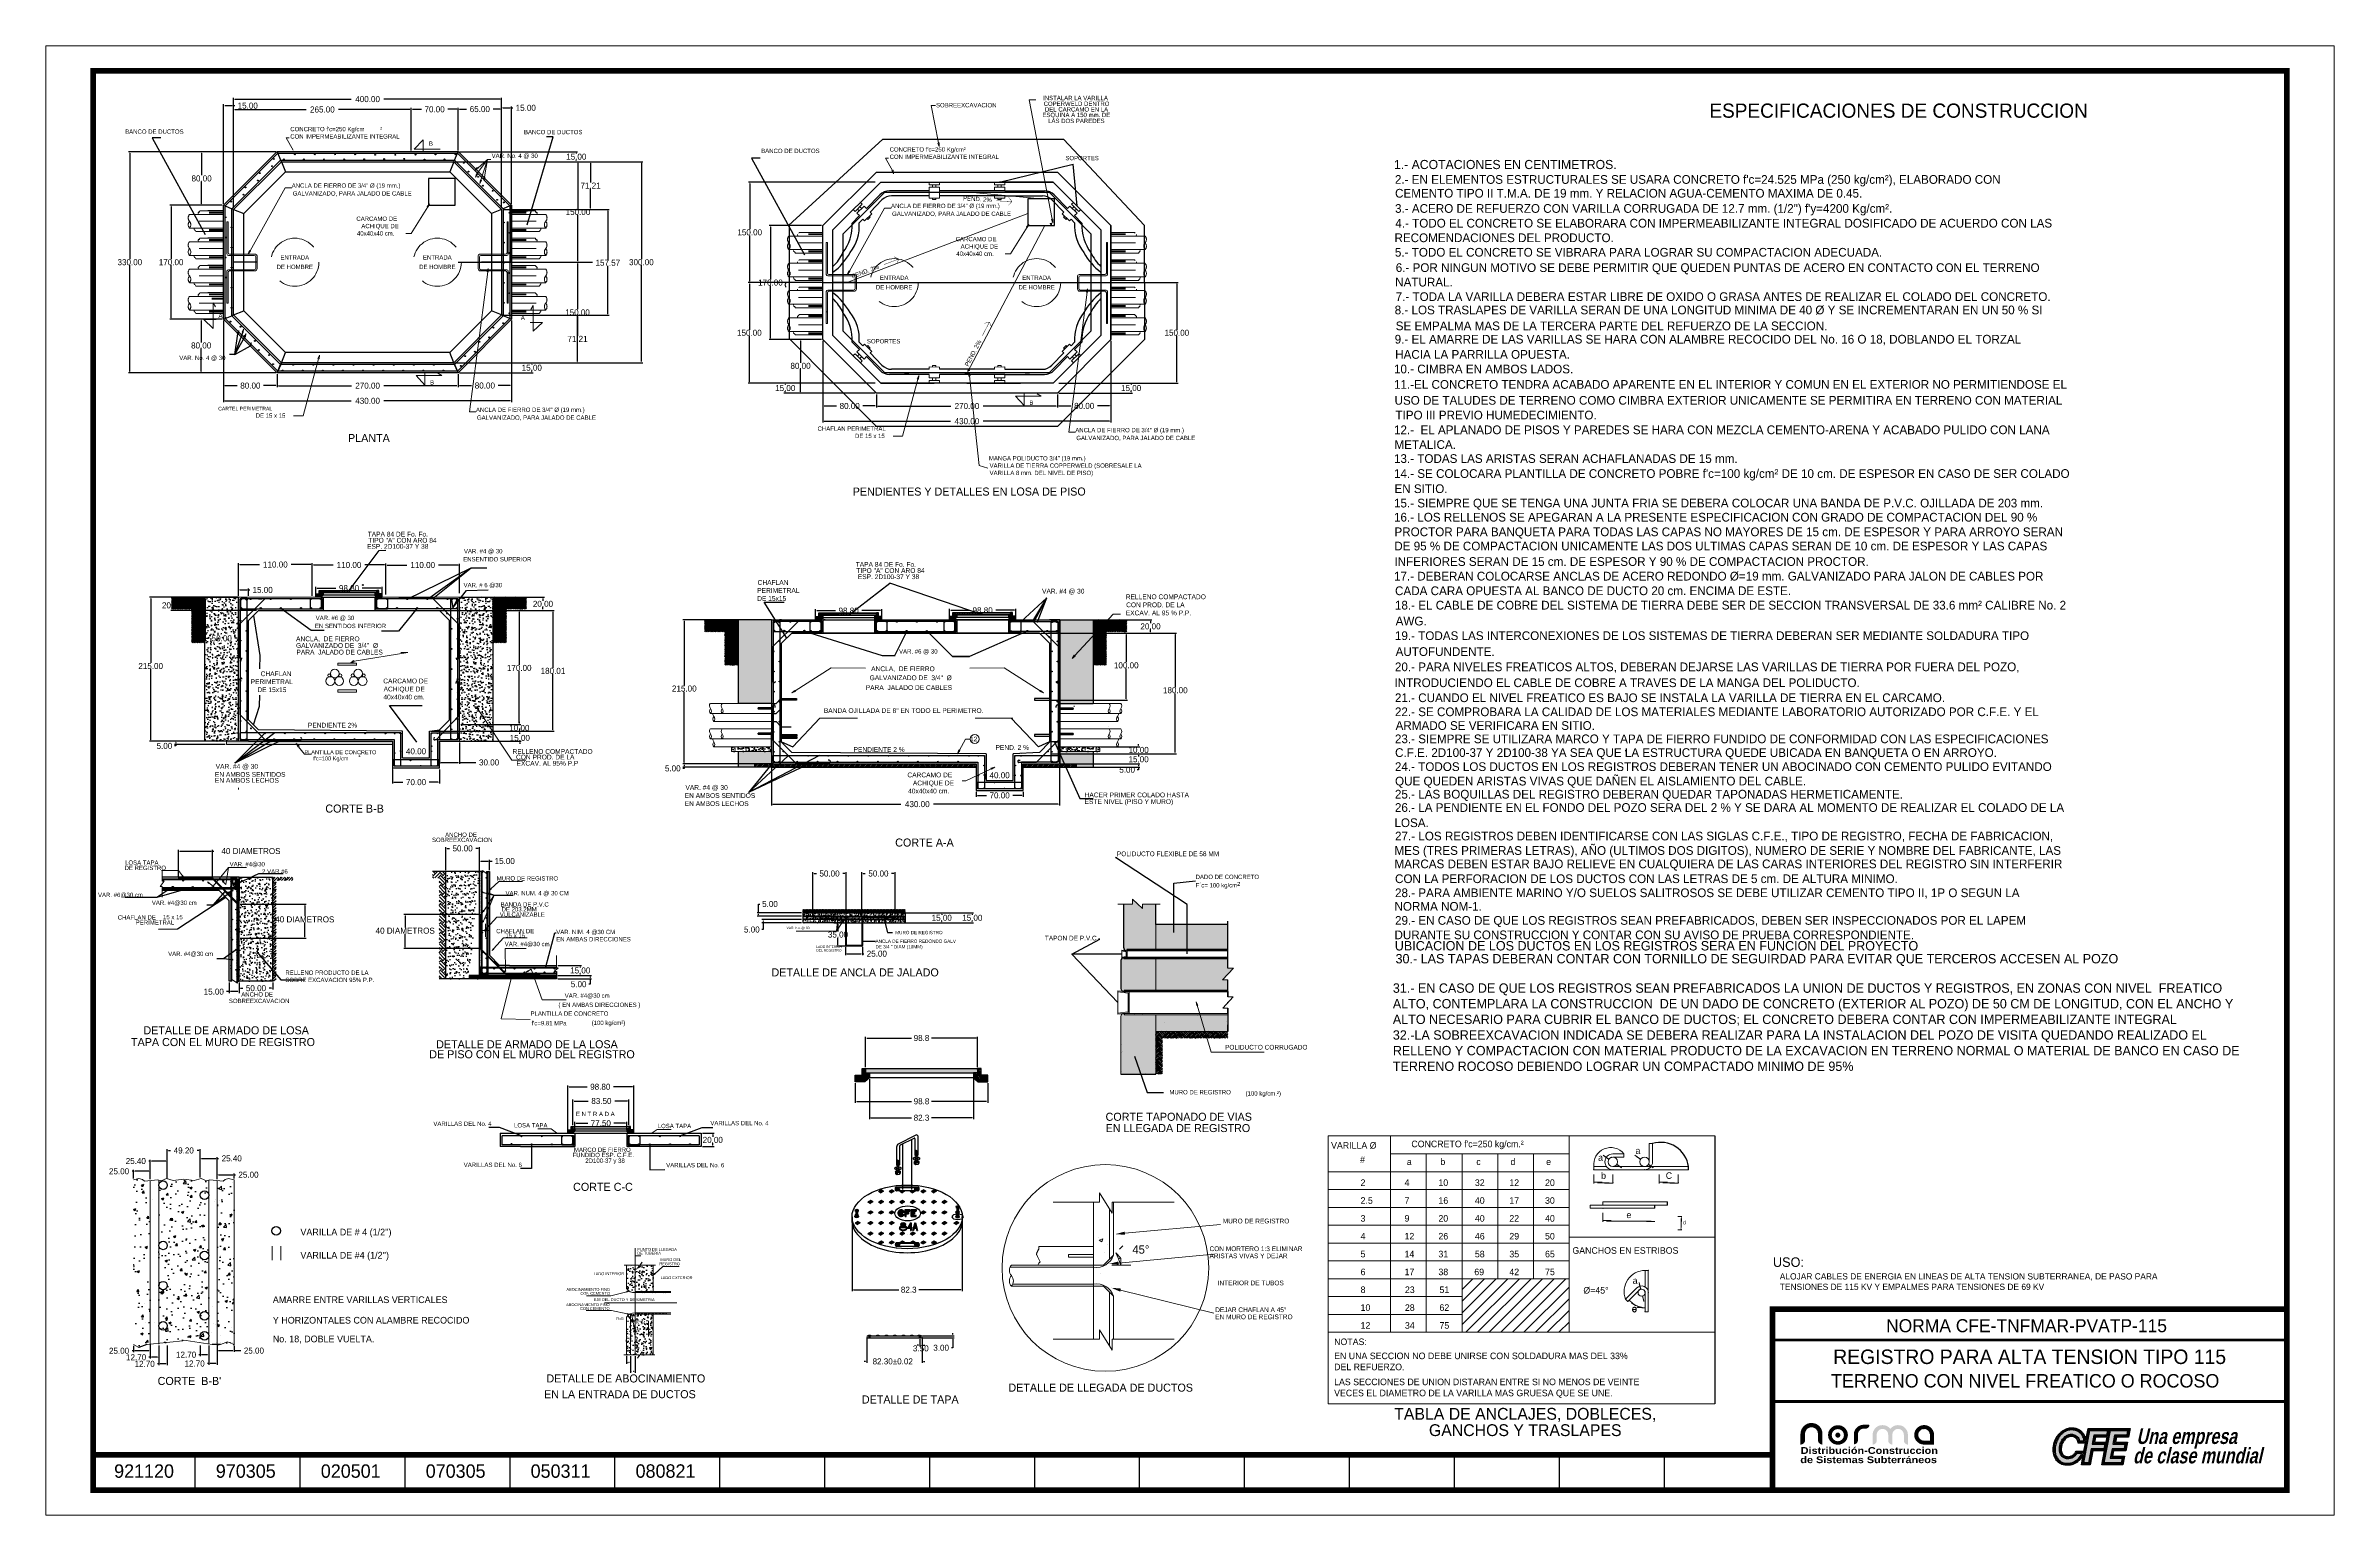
# Paper-space layout 'Layout1' of a CAD drawing. Header units: centimetres. Extents: x 0 to 426, y 0 to 273.
# The model-space entities are those that its viewports show. They can reach past a viewport. Long polylines and large blocks are cut down to what shows.
import ezdxf
from ezdxf.enums import TextEntityAlignment as Align

# ---------------------------------------------------------------- set-up
doc = ezdxf.new("R2010")
doc.units = ezdxf.units.CM
doc.header["$LTSCALE"] = 10
doc.header["$MEASUREMENT"] = 0
for name, pattern in [('DASHDOT', [1, 0.5, -0.25, 0, -0.25]), ('DASHED', [0.75, 0.5, -0.25]), ('HIDDEN', [0.375, 0.25, -0.125]), ('HIDDEN2', [0.1875, 0.125, -0.0625])]:
    doc.linetypes.add(name, pattern=pattern)
doc.layers.get('0').update_dxf_attribs({"linetype": 'CONTINUOUS'})
doc.layers.get('DEFPOINTS').update_dxf_attribs({"color": 2, "linetype": 'CONTINUOUS'})
for name, color, linetype in [('acero', 7, 'CONTINUOUS'), ('CABLES Y VARILLAS', 7, 'CONTINUOUS'), ('concreto', 7, 'CONTINUOUS'), ('COTAS', 250, 'CONTINUOUS'), ('DIM', 7, 'CONTINUOUS'), ('Ductos', 30, 'CONTINUOUS'), ('EJES', 7, 'DASHDOT'), ('HATCH', 7, 'CONTINUOUS'), ('HERRAJE', 13, 'CONTINUOUS'), ('IND', 7, 'CONTINUOUS'), ('LAYER_1', 160, 'CONTINUOUS'), ('MARCO', 7, 'CONTINUOUS'), ('MUROS', 3, 'CONTINUOUS'), ('PUNTEADA', 7, 'DASHED'), ('REGISTRO', 1, 'CONTINUOUS'), ('TAPA', 120, 'CONTINUOUS'), ('TEXTOS', 7, 'CONTINUOUS'), ('TIERRA', 34, 'CONTINUOUS'), ('TUBO', 4, 'CONTINUOUS'), ('VAR', 4, 'CONTINUOUS'), ('VARILLAS', 30, 'CONTINUOUS')]:
    doc.layers.add(name, color=color, linetype=linetype)
doc.layers.add('LOGO', color=7, linetype='CONTINUOUS', true_color=0x00a160)
doc.styles.get("Standard").update_dxf_attribs({"font": ''})
doc.styles.add('Zurich', font='')
doc.styles.get('Standard').set_extended_font_data('Zurich Ex BT')
doc.styles.get('Zurich').set_extended_font_data('Zurich Ex BT')
doc.dimstyles.get("Standard").update_dxf_attribs({"dimtxt": 9, "dimasz": 2, "dimexe": 2, "dimexo": 2, "dimgap": 0.09, "dimtad": 0, "dimtih": 1, "dimtoh": 1, "dimzin": 0, "dimdsep": 46, "dimtxsty": 'Standard', "dimcen": 0.09, "dimadec": 0, "dimazin": 0, "dimtfac": 1, "dimtofl": 0, "dimtmove": 0, "dimatfit": 3, "dimfxl": 0, "dimtolj": 1, "dimtzin": 0, "dimarcsym": 0})
pattern_1 = [(45, (2635.1233, 3495.9379), (-1.3258252, 1.3258252), [])]
pattern_2 = [(45, (1615.373, 1137.9528), (-0.8838835, 0.8838835), []), (45, (1615.373, 1138.5778), (-0.8838835, 0.8838835), [])]
pattern_3 = [(45, (2361.1385, 1104.3313), (-0.8838835, 0.8838835), []), (45, (2361.1385, 1104.9563), (-0.8838835, 0.8838835), [])]
pattern_4 = [(45, (2561.1385, 1104.826), (-0.8838835, 0.8838835), []), (45, (2561.1385, 1105.451), (-0.8838835, 0.8838835), [])]
pattern_5 = [(50, (0, 0), (7.172602, -0.627521), [0.75, -8.25]), (355, (0, 0), (-1.387513, 7.521921), [0.6, -6.6]), (100.4514, (0.598, -0.052), (5.785094, 6.894395), [0.637402, -7.011421]), (46.1842, (0, 2), (10.67241, -1.65519), [1.125, -12.375]), (96.6356, (0.889, 1.862), (9.346627, 9.74118), [0.956103, -10.51713]), (351.1842, (0, 2), (9.34662, 9.741186), [0.9, -9.9]), (21, (1, 1.5), (5.9690705, -4.026189), [0.75, -8.25]), (326, (1, 1.5), (2.433153, 7.2515), [0.6, -6.6]), (71.4514, (1.4974, 1.1645), (8.402226, 3.225305), [0.637402, -7.011421]), (37.5, (0, 0), (0.1215986, 3.3289385), [0, -6.52, 0, -6.7, 0, -6.625]), (7.5, (0, 0), (2.6306954, 3.944117), [0, -3.82, 0, -6.37, 0, -2.525]), (327.5, (-2.23, 0), (5.3382244, -0.2255487), [0, -2.5, 0, -7.8, 0, -10.35]), (317.5, (-3.23, 0), (5.8318617, 1.00105), [0, -3.25, 0, -5.18, 0, -7.35])]
pattern_6 = [(45, (1991.1856, 337.763), (-0.8838835, 0.8838835), []), (45, (1991.1856, 338.388), (-0.8838835, 0.8838835), [])]
pattern_7 = [(45, (1743.2254, 271.9975), (-1.767767, 1.767767), []), (45, (1743.2254, 273.2475), (-1.767767, 1.767767), [])]
pattern_8 = [(45, (1343.5817, 285.8718), (-2.65165, 2.65165), []), (45, (1344.4656, 285.8718), (-2.65165, 2.65165), []), (45, (1345.3494, 285.8718), (-2.65165, 2.65165), []), (45, (1346.2333, 285.8718), (-2.65165, 2.65165), [])]
pattern_9 = [(45, (1343.5817, 285.8718), (-1.3258252, 1.3258252), []), (45, (1344.4656, 285.8718), (-1.3258252, 1.3258252), [])]
pattern_10 = [(45, (1363.771, 18.7936), (-1.3258252, 1.3258252), []), (45, (1364.655, 18.7936), (-1.3258252, 1.3258252), [])]

psp = doc.layouts.get("Layout1")

msp = doc.modelspace()

# ---------------------------------------------------------------- texts
at = {"style": 'Zurich'}
for s, p in [('PLANTILLA DE CONCRETO', (2613.005, 655.418)), ("f'c=9.81 MPa", (2614.434, 641.097)), ('(100 kg/cm²)', (2704.183, 641.695))]:
    msp.add_text(s, height=6.5, dxfattribs=at).set_placement(p)
at = {"lineweight": 5, "style": 'Zurich'}
for s, height, p in [('MURO DE REGISTRO', 7.03536, (3646.242, 349.06)), ('CON MORTERO 1:3 ELIMINAR', 7.03536, (3626.485, 307.639)), ('ARISTAS VIVAS Y DEJAR', 7.03536, (3626.485, 297.031)), ('INTERIOR DE TUBOS', 7.03536, (3638.599, 256.613)), ('DEJAR CHAFLAN A 45°', 7.03536, (3634.995, 216.599)), ('EN MURO DE REGISTRO', 7.03536, (3634.995, 205.992)), ('DETALLE DE LLEGADA DE DUCTOS', 12, (3326.242, 100.357))]:
    msp.add_text(s, height=height, dxfattribs=at).set_placement(p, align=Align.MIDDLE_LEFT)
at = {"layer": 'acero', "insert": (2651.399, 783.774), "char_height": 6.5, "width": 185.18451, "attachment_point": 1}
msp.add_mtext('\\A1;VAR. NIM. 4 @30 CM \\PEN AMBAS DIRECCIONES', dxfattribs=at)
at = {"layer": 'CABLES Y VARILLAS', "style": 'Zurich'}
for s, height, p in [('1.- ACOTACIONES EN CENTIMETROS.', 13.63917, (3901.822, 1919.222)), ("2.- EN ELEMENTOS ESTRUCTURALES SE USARA CONCRETO f'c=24.525 MPa (250 kg/cm²), ELABORADO CON ", 13, (3903.22, 1897.232)), ('CEMENTO TIPO II T.M.A. DE 19 mm. Y RELACION AGUA-CEMENTO MAXIMA DE 0.45.', 13, (3903.412, 1876.625)), ('3.- ACERO DE REFUERZO CON VARILLA CORRUGADA DE 12.7 mm. (1/2") f\'y=4200 Kg/cm².', 13, (3903.397, 1853.93)), ('4.- TODO EL CONCRETO SE ELABORARA CON IMPERMEABILIZANTE INTEGRAL DOSIFICADO DE ACUERDO CON LAS ', 13, (3903.797, 1831.94)), ('RECOMENDACIONES DEL PRODUCTO.', 13, (3902.554, 1810.17)), ('5.- TODO EL CONCRETO SE VIBRARA PARA LOGRAR SU COMPACTACION ADECUADA.', 13, (3903.205, 1788.523)), ('6.- POR NINGUN MOTIVO SE DEBE PERMITIR QUE QUEDEN PUNTAS DE ACERO EN CONTACTO CON EL TERRENO ', 13, (3904.461, 1765.616)), ('NATURAL.', 13, (3903.647, 1743.961)), ('8.- LOS TRASLAPES DE VARILLA SERAN DE UNA LONGITUD MINIMA DE 40 Ø Y SE INCREMENTARAN EN UN 50 % SI ', 13, (3902.87, 1702.42)), ('7.- TODA LA VARILLA DEBERA ESTAR LIBRE DE OXIDO O GRASA ANTES DE REALIZAR EL COLADO DEL CONCRETO.', 13, (3904.342, 1722.314)), ('SE EMPALMA MAS DE LA TERCERA PARTE DEL REFUERZO DE LA SECCION.', 13, (3904.416, 1678.669)), ('9.- EL AMARRE DE LAS VARILLAS SE HARA CON ALAMBRE RECOCIDO DEL No. 16 O 18, DOBLANDO EL TORZAL ', 13, (3902.87, 1658.774)), ('HACIA LA PARRILLA OPUESTA.', 13, (3903.602, 1636.071)), ('10.- CIMBRA EN AMBOS LADOS.', 13, (3901.822, 1614.31)), ('11.-EL CONCRETO TENDRA ACABADO APARENTE EN EL INTERIOR Y COMUN EN EL EXTERIOR NO PERMITIENDOSE EL ', 13, (3901.822, 1591.272)), ('USO DE TALUDES DE TERRENO COMO CIMBRA EXTERIOR UNICAMENTE SE PERMITIRA EN TERRENO CON MATERIAL ', 13, (3902.657, 1567.521)), ('TIPO III PREVIO HUMEDECIMIENTO.', 13, (3904.004, 1545.522)), ('12.-  EL APLANADO DE PISOS Y PAREDES SE HARA CON MEZCLA CEMENTO-ARENA Y ACABADO PULIDO CON LANA ', 13, (3901.822, 1523.532)), ('METALICA.', 13, (3902.569, 1501.496)), ('13.- TODAS LAS ARISTAS SERAN ACHAFLANADAS DE 15 mm.', 13, (3901.822, 1480.606)), ("14.- SE COLOCARA PLANTILLA DE CONCRETO POBRE f'c=100 kg/cm² DE 10 cm. DE ESPESOR EN CASO DE SER COLADO ", 13, (3901.822, 1458.24)), ('EN SITIO.', 13, (3902.554, 1435.647)), ('15.- SIEMPRE QUE SE TENGA UNA JUNTA FRIA SE DEBERA COLOCAR UNA BANDA DE P.V.C. OJILLADA DE 203 mm.', 13, (3901.822, 1414.171)), ('16.- LOS RELLENOS SE APEGARAN A LA PRESENTE ESPECIFICACION CON GRADO DE COMPACTACION DEL 90 % ', 13, (3901.822, 1393.119)), ('PROCTOR PARA BANQUETA PARA TODAS LAS CAPAS NO MAYORES DE 15 cm. DE ESPESOR Y PARA ARROYO SERAN ', 13, (3902.554, 1371.273)), ('DE 95 % DE COMPACTACION UNICAMENTE LAS DOS ULTIMAS CAPAS SERAN DE 10 cm. DE ESPESOR Y LAS CAPAS ', 13, (3902.265, 1350.037)), ('INFERIORES SERAN DE 15 cm. DE ESPESOR Y 90 % DE COMPACTACION PROCTOR.', 13, (3902.502, 1326.915)), ('17.- DEBERAN COLOCARSE ANCLAS DE ACERO REDONDO Ø=19 mm. GALVANIZADO PARA JALON DE CABLES POR ', 13, (3901.822, 1305.115)), ('CADA CARA OPUESTA AL BANCO DE DUCTO 20 cm. ENCIMA DE ESTE.', 13, (3903.412, 1283.269)), ('18.- EL CABLE DE COBRE DEL SISTEMA DE TIERRA DEBE SER DE SECCION TRANSVERSAL DE 33.6 mm² CALIBRE No. 2 ', 13, (3903.22, 1261.801)), ('AWG.', 13, (3904.263, 1238.05)), ('AUTOFUNDENTE.', 13, (3904.263, 1192.5)), ('19.- TODAS LAS INTERCONEXIONES DE LOS SISTEMAS DE TIERRA DEBERAN SER MEDIANTE SOLDADURA TIPO ', 13, (3903.22, 1216.251)), ('20.- PARA NIVELES FREATICOS ALTOS, DEBERAN DEJARSE LAS VARILLAS DE TIERRA POR FUERA DEL POZO, ', 13, (3903.22, 1169.747)), ('21.- CUANDO EL NIVEL FREATICO ES BAJO SE INSTALA LA VARILLA DE TIERRA EN EL CARCAMO.', 13, (3903.22, 1123.606)), ('INTRODUCIENDO EL CABLE DE COBRE A TRAVES DE LA MANGA DEL POLIDUCTO.', 13, (3902.502, 1145.996)), ('22.- SE COMPROBARA LA CALIDAD DE LOS MATERIALES MEDIANTE LABORATORIO AUTORIZADO POR C.F.E. Y EL ', 13, (3903.22, 1102.626)), ('ARMADO SE VERIFICARA EN SITIO.', 13, (3904.263, 1082.133)), ('23.- SIEMPRE SE UTILIZARA MARCO Y TAPA DE FIERRO FUNDIDO DE CONFORMIDAD CON LAS ESPECIFICACIONES ', 13, (3903.22, 1062.239)), ('24.- TODOS LOS DUCTOS EN LOS REGISTROS DEBERAN TENER UN ABOCINADO CON CEMENTO PULIDO EVITANDO ', 13, (3903.22, 1020.765)), ('C.F.E. 2D100-37 Y 2D100-38 YA SEA QUE LA ESTRUCTURA QUEDE UBICADA EN BANQUETA O EN ARROYO.', 13, (3903.412, 1041.745)), ('25.- LAS BOQUILLAS DEL REGISTRO DEBERAN QUEDAR TAPONADAS HERMETICAMENTE.', 13, (3903.22, 979.635)), ('QUE QUEDEN ARISTAS VIVAS QUE DAÑEN EL AISLAMIENTO DEL CABLE.', 13, (3903.427, 999.186)), ('26.- LA PENDIENTE EN EL FONDO DEL POZO SERA DEL 2 % Y SE DARA AL MOMENTO DE REALIZAR EL COLADO DE LA ', 13, (3903.22, 959.741)), ('LOSA.', 13, (3902.554, 937.076)), ('27.- LOS REGISTROS DEBEN IDENTIFICARSE CON LAS SIGLAS C.F.E., TIPO DE REGISTRO, FECHA DE FABRICACION, ', 13, (3903.397, 917.181)), ('MES (TRES PRIMERAS LETRAS), AÑO (ULTIMOS DOS DIGITOS), NUMERO DE SERIE Y NOMBRE DEL FABRICANTE, LAS ', 13, (3902.569, 895.602)), ('MARCAS DEBEN ESTAR BAJO RELIEVE EN CUALQUIERA DE LAS CARAS INTERIORES DEL REGISTRO SIN INTERFERIR ', 13, (3902.569, 875.624)), ('CON LA PERFORACION DE LOS DUCTOS CON LAS LETRAS DE 5 cm. DE ALTURA MINIMO.', 13, (3903.412, 853.473)), ('NORMA NOM-1.', 13, (3902.598, 812.228)), ('28.- PARA AMBIENTE MARINO Y/O SUELOS SALITROSOS SE DEBE UTILIZAR CEMENTO TIPO II, 1P O SEGUN LA ', 13, (3903.397, 832.493)), ('29.- EN CASO DE QUE LOS REGISTROS SEAN PREFABRICADOS, DEBEN SER INSPECCIONADOS POR EL LAPEM ', 13, (3903.397, 791.248)), ('DURANTE SU CONSTRUCCION Y CONTAR CON SU AVISO DE PRUEBA CORRESPONDIENTE.', 13, (3902.554, 769.669))]:
    msp.add_text(s, height=height, dxfattribs=at).set_placement(p)
at = {"layer": 'CABLES Y VARILLAS'}
msp.add_text('UBICACION DE LOS DUCTOS EN LOS REGISTROS SERA EN FUNCION DEL PROYECTO ', height=14, dxfattribs=at).set_placement((3903.061, 752.907))
at = {"layer": 'DIM', "lineweight": 5, "insert": (3523.997, 306.449), "char_height": 12.4813, "attachment_point": 5, "style": 'Zurich'}
msp.add_mtext('\\A1;45°', dxfattribs=at)
at = {"layer": 'REGISTRO', "insert": (3359.06, 1298.512), "char_height": 9, "width": 1.2, "attachment_point": 1}
msp.add_mtext('\\A1;', dxfattribs=at)
at = {"layer": 'TEXTOS'}
for s, height, p in [('SOBREEXCAVACION', 6.5, (3218.28, 2011.369)), ('ESPECIFICACIONES DE CONSTRUCCION', 21.23594, (4372.584, 1995.836)), ("CONCRETO f'c=250 Kg/cm", 6.5, (2254.371, 1975.661)), ('²', 6.5, (2388.578, 1975.661)), ('BANCO DE DUCTOS ', 6.5, (2007.874, 1971.895)), ('CON IMPERMEABILIZANTE INTEGRAL', 6.5, (2254.371, 1964.736)), ('BANCO DE DUCTOS ', 6.5, (2603.17, 1971.214)), ('BANCO DE DUCTOS ', 6.5, (2957.252, 1943.151)), ("CONCRETO f'c=250 Kg/cm²", 6.5, (3148.978, 1945.279)), ('VAR. No. 4 @ 30', 6.5, (2554.878, 1935.892)), ('CON IMPERMEABILIZANTE INTEGRAL', 6.5, (3148.978, 1934.354)), ('SOPORTES', 6.5, (3411.305, 1932.405)), ('CARCAMO DE', 6.5, (2352.984, 1841.854)), ('40x40x40 cm.', 6.5, (2353.913, 1820.057)), ('ACHIQUE DE', 6.5, (2360.409, 1830.929)), ('CARCAMO DE', 6.5, (3247.591, 1811.472)), ('40x40x40 cm.', 6.5, (3248.52, 1789.676)), ('ACHIQUE DE', 6.5, (3255.016, 1800.548)), ('VAR. No. 4 @ 30', 6.5, (2088.669, 1634.186)), ('SOPORTES', 6.5, (3115.116, 1659.048)), ('DE 15 x 15', 6.5, (2202.717, 1548.04)), ('CHAFLAN PERIMETRAL', 6.5, (3041.419, 1528.53)), ('DE 15 x 15', 6.5, (3097.324, 1517.658)), ('MANGA POLIDUCTO 3/4" (19 mm.) ', 6.5, (3297.206, 1484.295)), ('VARILLA DE TIERRA COPPERWELD (SOBRESALE LA ', 6.5, (3298.196, 1473.37)), ('VARILLA 8 mm. DEL NIVEL DE PISO)', 6.5, (3298.196, 1462.445)), ('ENSENTIDO SUPERIOR', 6.5, (2512.496, 1333.628)), ('VAR. #4 @ 30', 6.5, (2513.596, 1345.66)), ('VAR. # 6 @30 ', 6.5, (2513.015, 1295.025)), ('CHAFLAN', 7.1493, (2951.898, 1298.568)), ('PERIMETRAL', 7.1493, (2951.336, 1286.652)), ('DE 15x15', 7.1493, (2951.336, 1274.736)), ('VAR. #4 @ 30', 7.14935, (3376.517, 1285.625)), ('RELLENO COMPACTADO', 7.14935, (3501.472, 1277.217)), ('CON PROD. DE LA', 7.14935, (3502.034, 1265.185)), ('EN SENTIDOS INFERIOR', 6.5, (2291.209, 1234.03)), ('VAR. #6 @ 30', 6.5, (2292.309, 1246.062)), ('EXCAV. AL 95 %%% P.P.', 7.14935, (3501.472, 1253.153)), ('VAR. #6 @ 30', 6.5, (3163.075, 1196.072)), ('CHAFLAN', 7.1493, (2210.111, 1162.354)), ('PERIMETRAL', 7.1493, (2195.182, 1150.439)), ('DE 15x15', 7.1493, (2205.288, 1138.523)), ('40x40x40 cm.', 7.14935, (2393.4, 1127.566)), ('CARCAMO DE', 7.1493, (2393.148, 1151.572)), ('ACHIQUE DE', 7.1493, (2393.705, 1139.54)), ('VAR. #4 @ 30', 7.14935, (2143.016, 1024.101)), ('PLANTILLA DE CONCRETO', 6, (2275.585, 1045.798)), ("f'c=100 Kg/cm", 6, (2288.717, 1036.519)), ('²', 7.149, (2356.054, 1039.523)), ('RELLENO COMPACTADO', 7.14935, (2586.1, 1046.327)), ('CON PROD. DE LA', 7.14935, (2591.3, 1038.018)), ('EXCAV. AL 95%%% P.P', 7.14935, (2592.19, 1028.669)), ('EN AMBOS SENTIDOS', 7.14935, (2141.915, 1012.07)), ('EN AMBOS LECHOS', 7.14935, (2141.915, 1003.244)), ('VAR. #4 @ 30', 7.14935, (2844.212, 992.603)), ('CARCAMO DE', 7.1493, (3175.556, 1011.321)), ('40x40x40 cm.', 7.14935, (3176.579, 987.315)), ('ACHIQUE DE', 7.1493, (3183.733, 999.289)), ('EN AMBOS SENTIDOS', 7.14935, (2843.112, 980.571)), ('EN AMBOS LECHOS', 7.14935, (2843.112, 968.539)), ('(100 kg/cm.²)', 6.5, (3680.298, 536.238)), ("CONCRETO f'c=250 kg/cm.²", 9.81437, (3927.775, 459.182))]:
    msp.add_text(s, height=height, dxfattribs=at).set_placement(p)
at = {"layer": 'TEXTOS', "lineweight": 5}
for s, height, p in [('INSTALAR LA VARILLA ', 6.5, (3427.715, 2025.33)), ('COPERWELD DENTRO', 6.5, (3427.965, 2016.7)), ('ESQUINA A 150 mm. DE', 6.5, (3427.715, 2000.012)), ('DEL CARCAMO EN LA', 6.5, (3427.965, 2008.32)), ('LAS DOS PAREDES', 6.5, (3427.715, 1991.132)), ('ANCHO DE ', 6.5, (2510.479, 925.632)), ('            SOBREEXCAVACION           ', 6.5, (2509.839, 917.963)), ('2 VAR #6', 6.5, (2231.453, 870.905)), ('MURO DE REGISTRO', 6.5, (2608.316, 860.532)), ('            BANDA DE P.V.C           ', 6.5, (2603.039, 821.634)), ('VAR. NUM. 4 @ 30 CM', 6.5, (2622.869, 838.395)), ('CHAFLAN DE', 6.5, (2025.244, 802.283)), ('PERIMETRAL', 6.5, (2052.371, 794.708)), ('15 x 15', 6.5, (2079.151, 802.682)), ('            VULCANIZABLE      ', 6.5, (2593.249, 806.6)), ('DE 203.2MM', 6.5, (2595.969, 814.388)), ('CHAFLAN DE', 6.5, (2590.173, 781.826)), ('15 x 15', 6.5, (2590.173, 775.334)), ('LADO INTERIOR', 3.63126, (3058.883, 758.493)), ('DEL REGISTRO', 3.63126, (3058.453, 753.046)), ('ANCHO DE', 6.5, (2204.901, 687.366)), ('SOBREEXCAVACION', 6.5, (2207.862, 677.593)), ('TAPA CON EL MURO DE REGISTRO', 12, (2153.954, 616.176)), ('DETALLE DE ARMADO DE LOSA', 12, (2158.67, 633.719)), ('POLIDUCTO CORRUGADO', 7, (3711.205, 608.486)), (' VARILLAS DEL No. 4', 6.5, (2510.116, 494.265)), (' VARILLAS DEL No. 4', 6.5, (2923.579, 495.201)), ('CORTE TAPONADO DE VIAS', 12, (3580.541, 504.653)), ('EN LLEGADA DE REGISTRO', 12, (3579.326, 487.819)), (' VARILLAS DEL No. 6', 6.5, (2555.412, 432.888)), (' VARILLAS DEL No. 6', 6.5, (2857.621, 432.511))]:
    msp.add_text(s, height=height, dxfattribs=at).set_placement(p, align=Align.MIDDLE_CENTER)
for s, height, p in [('B', 6.5, (2461.302, 1954.051)), ('A', 6.5, (2147.179, 1697.138)), ('A', 6.5, (2598.606, 1694.137)), ('B', 6.5, (2462.966, 1597.6)), ('B', 6.5, (3357.573, 1567.218)), ('PLANTA', 12, (2340.516, 1511.775)), ('PENDIENTES Y DETALLES EN LOSA DE PISO', 12, (3093.888, 1431.885)), ('BANDA OJILLADA DE 8" EN TODO EL PERIMETRO.', 7.14935, (3050.766, 1107.374)), ('PENDIENTE 2%', 7.14935, (2280.75, 1085.573)), ('PEND. 2 %', 7.1493, (3307.085, 1052.353)), ('PENDIENTE 2 %', 7.14935, (3095.187, 1049.358)), ('CORTE B-B', 12, (2306.663, 958.684)), ('HACER PRIMER COLADO HASTA', 7.14935, (3440.035, 981.486)), ('ESTE NIVEL (PISO Y MURO)', 7.14935, (3440.035, 971.488)), ('CORTE A-A', 12, (3157.309, 907.976)), ('DE REGISTRO', 6.5, (2007.07, 872.929)), ('LOSA TAPA', 6.5, (2007.854, 880.759)), ('VAR. #4@30', 6.5, (2163.872, 878.482)), ('VAR. #6@30 cm', 6.5, (1967.383, 832.575)), ('VAR. #4@30 cm', 6.5, (2047.736, 820.839)), ('VAR. No. @ 30', 3.63126, (2995.1, 784.752)), ('VAR. #4@30 cm', 6.5, (2072.133, 744.657)), ('VAR. #4@30 cm', 6.5, (2574.427, 759.279)), ('VAR. #4@30 cm', 6.5, (2664.016, 682.267)), ('( EN AMBAS DIRECCIONES )', 6.5, (2654.654, 668.554)), ('DETALLE DE ARMADO DE LA LOSA', 12, (2472.093, 606.898)), ('DE PISO CON EL MURO DEL REGISTRO', 12, (2461.832, 591.972)), ('MURO DE REGISTRO', 6.5, (3566.573, 538.128)), ('LOSA TAPA', 6.5, (2588.416, 488.71)), ('E N T R A D A', 6.5, (2680.745, 505.606)), ('LOSA TAPA', 6.5, (2802.898, 487.657)), ("VARILLA DE # 4 (1/2'')", 10, (2269.524, 327.573)), ('PUNTO DE LLEGADA', 4.25071, (2772.349, 304.519)), ("VARILLA DE #4 (1/2'')", 10, (2269.524, 293.014)), ('DE TUBERIA', 4.2507, (2772.349, 298.851)), ('%%c=45%%d', 9.8144, (4184.49, 240.743)), ('AMARRE ENTRE VARILLAS VERTICALES', 10, (2228.291, 226.553)), ('Y HORIZONTALES CON ALAMBRE RECOCIDO', 10, (2228.291, 195.981)), ('EJE DEL DUCTO Y DE SIMETRIA', 4.25071, (2707.276, 229.601)), ('R=5', 4.2507, (2740.92, 201.321)), ('No. 18, DOBLE VUELTA.', 10, (2228.291, 168.068)), ('R=14', 4.2507, (2770.313, 195.553)), ('DETALLE DE ABOCINAMIENTO', 12, (2636.692, 108.084)), ('EN LA ENTRADA DE DUCTOS', 12, (2633.128, 84.568))]:
    msp.add_text(s, height=height, dxfattribs=at).set_placement(p)
for s, height, p in [('ANCLA DE FIERRO DE 3/4" %%C (19 mm.)', 6.5, (2256.541, 1894.635)), ('GALVANIZADO, PARA JALADO DE CABLE', 6.5, (2258.045, 1882.919)), ('ANCLA DE FIERRO DE 3/4" %%C (19 mm.)', 6.5, (3151.148, 1864.253)), ('GALVANIZADO, PARA JALADO DE CABLE', 6.5, (3152.652, 1852.537)), ('ANCLA DE FIERRO DE 3/4" %%C (19 mm.)', 6.5, (2531.523, 1559.979)), ('GALVANIZADO, PARA JALADO DE CABLE', 6.5, (2533.026, 1548.264)), ('ANCLA DE FIERRO DE 3/4" %%C (19 mm.)', 6.5, (3426.13, 1529.598)), ('GALVANIZADO, PARA JALADO DE CABLE', 6.5, (3427.633, 1517.882)), ('12', 6.9137, (3269.21, 1068.522))]:
    msp.add_text(s, height=height, dxfattribs=at).set_placement(p, align=Align.MIDDLE_LEFT)
for rotation, p in [(355.985174, (3258.49, 1872.823)), (20.183258, (3093.645, 1755.913)), (62.266172, (3266.45, 1624))]:
    msp.add_text('PEND. 2%', height=6.5, rotation=rotation, dxfattribs=at).set_placement(p)
for s, height, p in [('DE HOMBRE', 6.5, (2261.136, 1769.987)), ('ENTRADA', 6.5, (2261.136, 1784.103)), ('DE HOMBRE', 6.5, (2473.87, 1769.987)), ('ENTRADA', 6.5, (2473.87, 1784.103)), ('DE HOMBRE', 6.5, (3155.743, 1739.605)), ('ENTRADA', 6.5, (3155.743, 1753.721)), ('DE HOMBRE', 6.5, (3368.477, 1739.605)), ('ENTRADA', 6.5, (3368.477, 1753.721)), ('DETALLE DE ANCLA DE JALADO', 12, (3097.489, 714.178)), ('FUNDIDO ESP. C.F.E.', 6.5, (2721.515, 444.388)), ('MARCO DE FIERRO', 6.5, (2720.157, 452.199)), ('2D100-37 y 38', 6.5, (2724.232, 435.898)), ('CORTE C-C', 12, (2721.082, 394.062, -9.885)), ("CORTE  B-B'", 12, (2103.828, 104.318)), ('DETALLE DE TAPA', 12, (3179.784, 76.674)), ('TABLA DE ANCLAJES, DOBLECES,', 17.66587, (4097.753, 52.443)), ('GANCHOS Y TRASLAPES', 17.66587, (4097.753, 28.047))]:
    msp.add_text(s, height=height, dxfattribs=at).set_placement(p, align=Align.CENTER)
at = {"layer": 'TEXTOS', "style": 'Zurich'}
msp.add_text('CARTEL PERIMETRAL', height=5.5, dxfattribs=at).set_placement((2146.812, 1558.912))
at = {"layer": 'TEXTOS', "linetype": 'Continuous', "lineweight": 5}
for s, height, p in [('TAPA 84 DE Fo. Fo.', 7.14935, (2369.921, 1370.747)), ('TIPO "A" CON ARO 84', 7.14935, (2370.868, 1361.583)), ('ESP. 2D100-37 Y 38', 7.14935, (2368.955, 1352.475)), ('TAPA 84 DE Fo. Fo.', 7.14935, (3098.352, 1325.568)), ('TIPO "A" CON ARO 84', 7.14935, (3099.299, 1316.404)), ('ESP. 2D100-37 Y 38', 7.14935, (3101.439, 1307.178)), ('ANCLA,  DE FIERRO', 7.14935, (2262.971, 1214.457)), ('GALVANIZADO DE  3/4"  %%C', 7.14935, (2262.995, 1204.555)), ('PARA  JALADO DE CABLES', 7.14935, (2263.578, 1194.651)), ('GALVANIZADO DE  3/4"  %%C', 7.14935, (3119.194, 1156.36)), ('ANCLA,  DE FIERRO', 7.14935, (3121.433, 1169.787)), ('PARA  JALADO DE CABLES', 7.14935, (3113.334, 1141.723)), ('VARILLA %%C', 9.81437, (3807.942, 457.018)), ('#', 9.814, (3851.273, 435.901)), ('2', 9.814, (3851.952, 401.397)), ('4', 9.814, (3917.588, 401.397)), ('a', 9.814, (3921.057, 432.617)), ('10', 9.8144, (3968.152, 401.397)), ('b', 9.814, (3971.078, 432.617)), ('32', 9.8144, (4022.592, 401.397)), ('c', 9.814, (4024.796, 432.617)), ('12', 9.8144, (4074.021, 401.397)), ('d', 9.814, (4075.742, 432.617)), ('20', 9.8144, (4127.298, 401.397)), ('e', 9.814, (4129.019, 432.617)), ('2.5', 9.8144, (3851.952, 374.759)), ('7', 9.814, (3917.588, 374.759)), ('16', 9.8144, (3968.152, 374.759)), ('40', 9.8144, (4022.592, 374.759)), ('17', 9.8144, (4074.021, 374.759)), ('30', 9.8144, (4127.298, 374.759)), ('3', 9.814, (3851.952, 348.12)), ('9', 9.814, (3917.588, 348.12)), ('20', 9.8144, (3968.152, 348.12)), ('40', 9.8144, (4022.592, 348.12)), ('22', 9.8144, (4074.021, 348.12)), ('40', 9.8144, (4127.298, 348.12)), ('4', 9.814, (3851.952, 321.481)), ('12', 9.8144, (3917.588, 321.481)), ('26', 9.8144, (3968.152, 321.481)), ('46', 9.8144, (4022.592, 321.481)), ('29', 9.8144, (4074.021, 321.481)), ('50', 9.8144, (4127.298, 321.481)), ('GANCHOS EN ESTRIBOS', 9.81437, (4168.137, 300.172)), ('5', 9.814, (3851.952, 294.843)), ('6', 9.814, (3851.952, 268.204)), ('14', 9.8144, (3917.588, 294.843)), ('17', 9.8144, (3917.588, 268.204)), ('31', 9.8144, (3968.152, 294.843)), ('38', 9.8144, (3968.152, 268.204)), ('69', 9.8144, (4021.712, 268.204)), ('58', 9.8144, (4022.592, 294.843)), ('42', 9.8144, (4074.021, 268.204)), ('35', 9.8144, (4074.021, 294.843)), ('65', 9.8144, (4127.298, 294.843)), ('75', 9.8144, (4127.298, 268.204)), ('8', 9.814, (3851.952, 241.565)), ('23', 9.8144, (3918.153, 241.565)), ('51', 9.8144, (3969.744, 241.565)), ('10', 9.8144, (3851.952, 214.927)), ('28', 9.8144, (3918.153, 214.927)), ('62', 9.8144, (3969.744, 214.927)), ('NOTAS:', 9.8144, (3812.458, 163.865)), ('12', 9.8144, (3851.952, 188.288)), ('34', 9.8144, (3918.153, 188.288)), ('75', 9.8144, (3969.744, 188.288)), ('EN UNA SECCION NO DEBE UNIRSE CON SOLDADURA MAS DEL 33%', 9.81437, (3812.458, 142.87)), ('DEL REFUERZO.', 9.81437, (3812.458, 126.342)), ('LAS SECCIONES DE UNION DISTARAN ENTRE SI NO MENOS DE VEINTE', 9.81437, (3812.458, 104.028)), ('VECES EL DIAMETRO DE LA VARILLA MAS GRUESA QUE SE UNE.', 9.81437, (3812.458, 87.5))]:
    msp.add_text(s, height=height, dxfattribs=at).set_placement(p)
at = {"layer": 'TEXTOS', "linetype": 'ByBlock', "lineweight": 5}
for s, height, p in [('a', 9.814, (4210.155, 443.803)), ('a', 9.814, (4265.971, 454.104)), ('b', 9.814, (4214.651, 416.862)), ('C', 9.814, (4312.257, 416.862)), ('d', 5.869, (4335.512, 346.996)), ('a', 9.814, (4261.715, 260.196))]:
    msp.add_text(s, height=height, dxfattribs=at).set_placement(p, align=Align.MIDDLE_CENTER)
msp.add_text('e', height=9.814, dxfattribs=at).set_placement((4252.437, 358.201), align=Align.MIDDLE)
at = {"layer": 'TEXTOS', "lineweight": 5}
for s, height, p in [('REGISTRO', 4.2507, (2835.942, 283.081)), ('MURO DEL', 4.2507, (2837.604, 289.302)), ('ABOCINAMIENTO FINO', 4.25071, (2731.468, 244.805)), ('CON CEMENTO', 4.25071, (2731.468, 238.94)), ('LADO INTERIOR', 4.25071, (2752.755, 268.24)), ('LADO EXTERIOR', 4.25071, (2854.71, 262.308)), ('ABOCINAMIENTO FINO', 4.25071, (2731.043, 222.028)), ('CON CEMENTO', 4.25071, (2731.043, 216.287))]:
    msp.add_text(s, height=height, dxfattribs=at).set_placement(p, align=Align.RIGHT)
at = {"layer": 'TEXTOS'}
for s, height, p in [('NORMA CFE-TNFMAR-PVATP-115', 19.45827, (4845.963, 183.092)), ('REGISTRO PARA ALTA TENSION TIPO 115', 21.6203, (4850.657, 135.625)), ('TERRENO CON NIVEL FREATICO O ROCOSO', 20, (4843.981, 100.54)), ('080821', 20.0188, (2814.478, -34.151))]:
    msp.add_text(s, height=height, dxfattribs=at).set_placement(p, align=Align.CENTER)
at = {"layer": 'TEXTOS', "attachment_point": 1}
for s, insert, char_height, width in [('\\A1;POLIDUCTO FLEXIBLE DE 58 MM', (3488.315, 900.633), 7, 483.84675), ('\\A1;DADO DE CONCRETO \\PF´c= 100 kg/cm{\\A0;\\H1.5385x;²}', (3605.714, 865.992), 6.5, 240.70162), ('\\A1;ANCLA DE FIERRO REDONDO GALV\\PDE 3/4 " DIAM (19MM)', (3127.893, 769.235), 5, 159.981), ('\\A1;  MURO DE REGISTRO', (3153.585, 782.171), 5, 148.68919), ('RELLENO PRODUCTO DE LA SOBRE EXCAVACION 95% P.P.', (2247.006, 723.006), 6.5, 141.56755), ('30.- LAS TAPAS DEBERAN CONTAR CON TORNILLO DE SEGUIRDAD PARA EVITAR QUE TERCEROS ACCESEN AL POZO ', (3904.144, 747.605), 14, 1278.43338), ('31.- EN CASO DE QUE LOS REGISTROS SEAN PREFABRICADOS LA UNION DE DUCTOS Y REGISTROS, EN ZONAS CON NIVEL  FREATICO ALTO, CONTEMPLARA LA CONSTRUCCION  DE UN DADO DE CONCRETO (EXTERIOR AL POZO) DE 50 CM DE LONGITUD, CON EL ANCHO Y ALTO NECESARIO PARA CUBRIR EL BANCO DE DUCTOS; EL CONCRETO DEBERA CONTAR CON IMPERMEABILIZANTE INTEGRAL \\P32.-LA SOBREEXCAVACION INDICADA SE DEBERA REALIZAR PARA LA INSTALACION DEL POZO DE VISITA QUEDANDO REALIZADO EL RELLENO Y COMPACTACION CON MATERIAL PRODUCTO DE LA EXCAVACION EN TERRENO NORMAL O MATERIAL DE BANCO EN CASO DE TERRENO ROCOSO DEBIENDO LOGRAR UN COMPACTADO MINIMO DE 95%', (3900.125, 703.741), 14, 1278.43338), ('\\pl2.776;{\\H1.513x;USO:\\H0.6609x;\\P\\pl12.95;ALOJAR CABLES DE ENERGIA EN LINEAS DE ALTA TENSION SUBTERRANEA, DE PASO PARA TENSIONES DE 115 KV Y EMPALMES PARA TENSIONES DE 69 KV}', (4464.703, 294.773), 9.368798, 641.01885)]:
    msp.add_mtext(s, dxfattribs=dict(at, insert=insert, char_height=char_height, width=width))
at = {"layer": 'TEXTOS', "insert": (3460.741, 774.853), "char_height": 7, "attachment_point": 3}
msp.add_mtext('TAPON DE P.V.C.', dxfattribs=at)

# ---------------------------------------------------------------- blocks, each defined once
blk = doc.blocks.new('_ClosedBlank')
at = {"color": 0, "linetype": 'ByBlock', "lineweight": -2}
for p, q in [((-1, 0.17), (0, 0)), ((-1, 0.17), (-1, -0.17)), ((0, 0), (-1, -0.17))]:
    blk.add_line(p, q, dxfattribs=at)
blk = doc.blocks.new('*D4')
at = {"layer": 'DEFPOINTS', "color": 0}
for p in [(2154.8, 1695.2), (2234.8, 1615.2), (2234.8, 1596)]:
    blk.add_point(p, dxfattribs=at)
at = {"layer": 'DIM', "color": 0, "lineweight": -2}
for p, q in [((2154.8, 1693.2), (2154.8, 1594)), ((2234.8, 1613.2), (2234.8, 1594)), ((2156.8, 1596), (2175.1, 1596)), ((2232.8, 1596), (2214.5, 1596))]:
    blk.add_line(p, q, dxfattribs=at)
at = {"layer": 'DIM', "color": 0}
for points in [[(2156.8, 1596.3), (2156.8, 1595.6), (2154.8, 1596)], [(2232.8, 1596.3), (2232.8, 1595.6), (2234.8, 1596)]]:
    blk.add_solid(points, dxfattribs=at)
at = {"layer": 'DIM', "color": 0, "insert": (2194.8, 1596), "char_height": 9, "attachment_point": 5}
blk.add_mtext('\\A1;80.00', dxfattribs=at)
blk = doc.blocks.new('*D5')
at = {"layer": 'DEFPOINTS', "color": 0}
for p in [(2154.8, 1695.2), (2121.4, 1615.2), (2234.8, 1615.2)]:
    blk.add_point(p, dxfattribs=at)
at = {"layer": 'DIM', "color": 0, "lineweight": -2}
for p, q in [((2152.8, 1695.2), (2119.4, 1695.2)), ((2121.4, 1693.2), (2121.4, 1660.6)), ((2121.4, 1617.2), (2121.4, 1651.3)), ((2232.8, 1615.2), (2119.4, 1615.2))]:
    blk.add_line(p, q, dxfattribs=at)
at = {"layer": 'DIM', "color": 0}
for points in [[(2121.1, 1693.2), (2121.7, 1693.2), (2121.4, 1695.2)], [(2121.1, 1617.2), (2121.7, 1617.2), (2121.4, 1615.2)]]:
    blk.add_solid(points, dxfattribs=at)
at = {"layer": 'DIM', "color": 0, "insert": (2121.4, 1655.9), "char_height": 9, "attachment_point": 5}
blk.add_mtext('\\A1;80.00', dxfattribs=at)
blk = doc.blocks.new('*D6')
at = {"layer": 'DEFPOINTS', "color": 0}
for p in [(2234.8, 1615.2), (2504.8, 1615.2), (2504.8, 1595.9)]:
    blk.add_point(p, dxfattribs=at)
at = {"layer": 'DIM', "color": 0, "lineweight": -2}
for p, q in [((2234.8, 1613.2), (2234.8, 1593.9)), ((2504.8, 1613.2), (2504.8, 1593.9)), ((2236.8, 1595.9), (2345.7, 1595.9)), ((2502.8, 1595.9), (2394, 1595.9))]:
    blk.add_line(p, q, dxfattribs=at)
at = {"layer": 'DIM', "color": 0}
for points in [[(2236.8, 1596.2), (2236.8, 1595.6), (2234.8, 1595.9)], [(2502.8, 1596.2), (2502.8, 1595.6), (2504.8, 1595.9)]]:
    blk.add_solid(points, dxfattribs=at)
at = {"layer": 'DIM', "color": 0, "insert": (2369.8, 1595.9), "char_height": 9, "attachment_point": 5}
blk.add_mtext('\\A1;270.00', dxfattribs=at)
blk = doc.blocks.new('*D7')
at = {"layer": 'DEFPOINTS', "color": 0}
for p in [(2154.8, 1865.2), (2076.5, 1695.2), (2154.8, 1695.2)]:
    blk.add_point(p, dxfattribs=at)
at = {"layer": 'DIM', "color": 0, "lineweight": -2}
for p, q in [((2152.8, 1865.2), (2074.5, 1865.2)), ((2076.5, 1863.2), (2076.5, 1784.9)), ((2076.5, 1697.2), (2076.5, 1775.6)), ((2152.8, 1695.2), (2074.5, 1695.2))]:
    blk.add_line(p, q, dxfattribs=at)
at = {"layer": 'DIM', "color": 0}
for points in [[(2076.1, 1863.2), (2076.8, 1863.2), (2076.5, 1865.2)], [(2076.1, 1697.2), (2076.8, 1697.2), (2076.5, 1695.2)]]:
    blk.add_solid(points, dxfattribs=at)
at = {"layer": 'DIM', "color": 0, "insert": (2076.5, 1780.2), "char_height": 9, "attachment_point": 5}
blk.add_mtext('\\A1;170.00', dxfattribs=at)
blk = doc.blocks.new('*D8')
at = {"layer": 'DEFPOINTS', "color": 0}
for p in [(2154.8, 1695.2), (2584.8, 1695.2), (2584.8, 1573.3)]:
    blk.add_point(p, dxfattribs=at)
at = {"layer": 'DIM', "color": 0, "lineweight": -2}
for p, q in [((2154.8, 1693.2), (2154.8, 1571.3)), ((2584.8, 1693.2), (2584.8, 1571.3)), ((2156.8, 1573.3), (2345.4, 1573.3)), ((2582.8, 1573.3), (2394.2, 1573.3))]:
    blk.add_line(p, q, dxfattribs=at)
at = {"layer": 'DIM', "color": 0}
for points in [[(2156.8, 1573.6), (2156.8, 1572.9), (2154.8, 1573.3)], [(2582.8, 1573.6), (2582.8, 1572.9), (2584.8, 1573.3)]]:
    blk.add_solid(points, dxfattribs=at)
at = {"layer": 'DIM', "color": 0, "insert": (2369.8, 1573.3), "char_height": 9, "attachment_point": 5}
blk.add_mtext('\\A1;430.00', dxfattribs=at)
blk = doc.blocks.new('*D9')
at = {"layer": 'DEFPOINTS', "color": 0}
for p in [(2584.8, 1695.2), (2504.8, 1615.2), (2504.8, 1596.1)]:
    blk.add_point(p, dxfattribs=at)
at = {"layer": 'DIM', "color": 0, "lineweight": -2}
for p, q in [((2584.8, 1693.2), (2584.8, 1594.1)), ((2504.8, 1613.2), (2504.8, 1594.1)), ((2506.8, 1596.1), (2525.1, 1596.1)), ((2582.8, 1596.1), (2564.5, 1596.1))]:
    blk.add_line(p, q, dxfattribs=at)
at = {"layer": 'DIM', "color": 0}
for points in [[(2506.8, 1596.4), (2506.8, 1595.7), (2504.8, 1596.1)], [(2582.8, 1596.4), (2582.8, 1595.7), (2584.8, 1596.1)]]:
    blk.add_solid(points, dxfattribs=at)
at = {"layer": 'DIM', "color": 0, "insert": (2544.8, 1596.1), "char_height": 9, "attachment_point": 5}
blk.add_mtext('\\A1;80.00', dxfattribs=at)
blk = doc.blocks.new('*D10')
at = {"layer": 'DEFPOINTS', "color": 0}
for p in [(2504.8, 1630.2), (2504.8, 1615.2), (2614.9, 1615.2)]:
    blk.add_point(p, dxfattribs=at)
at = {"layer": 'DIM', "color": 0, "lineweight": -2}
for p, q in [((2506.8, 1630.2), (2616.9, 1630.2)), ((2506.8, 1615.2), (2616.9, 1615.2)), ((2614.9, 1628.2), (2614.9, 1627.4)), ((2614.9, 1617.2), (2614.9, 1618.1))]:
    blk.add_line(p, q, dxfattribs=at)
at = {"layer": 'DIM', "color": 0}
for points in [[(2614.6, 1628.2), (2615.3, 1628.2), (2614.9, 1630.2)], [(2614.6, 1617.2), (2615.3, 1617.2), (2614.9, 1615.2)]]:
    blk.add_solid(points, dxfattribs=at)
at = {"layer": 'DIM', "color": 0, "insert": (2614.9, 1622.7), "char_height": 9, "attachment_point": 5}
blk.add_mtext('\\A1;15.00', dxfattribs=at)
blk = doc.blocks.new('*D11')
at = {"layer": 'DEFPOINTS', "color": 0}
for p in [(2554.8, 1780.2), (2683.1, 1780.2), (2504.8, 1630.2)]:
    blk.add_point(p, dxfattribs=at)
at = {"layer": 'DIM', "color": 0, "lineweight": -2}
for p, q in [((2556.8, 1780.2), (2685.1, 1780.2)), ((2683.1, 1778.2), (2683.1, 1709.9)), ((2683.1, 1632.2), (2683.1, 1700.6)), ((2506.8, 1630.2), (2685.1, 1630.2))]:
    blk.add_line(p, q, dxfattribs=at)
at = {"layer": 'DIM', "color": 0}
for points in [[(2682.7, 1778.2), (2683.4, 1778.2), (2683.1, 1780.2)], [(2682.7, 1632.2), (2683.4, 1632.2), (2683.1, 1630.2)]]:
    blk.add_solid(points, dxfattribs=at)
at = {"layer": 'DIM', "color": 0, "insert": (2683.1, 1705.2), "char_height": 9, "attachment_point": 5}
blk.add_mtext('\\A1;150.00', dxfattribs=at)
blk = doc.blocks.new('*D12')
at = {"layer": 'DEFPOINTS', "color": 0}
for p in [(2504.8, 1945.2), (2504.8, 1930.2), (2681.3, 1930.2)]:
    blk.add_point(p, dxfattribs=at)
at = {"layer": 'DIM', "color": 0, "lineweight": -2}
for p, q in [((2506.8, 1945.2), (2683.3, 1945.2)), ((2506.8, 1930.2), (2683.3, 1930.2)), ((2681.3, 1943.2), (2681.3, 1942.4)), ((2681.3, 1932.2), (2681.3, 1933.1))]:
    blk.add_line(p, q, dxfattribs=at)
at = {"layer": 'DIM', "color": 0}
for points in [[(2681, 1943.2), (2681.7, 1943.2), (2681.3, 1945.2)], [(2681, 1932.2), (2681.7, 1932.2), (2681.3, 1930.2)]]:
    blk.add_solid(points, dxfattribs=at)
at = {"layer": 'DIM', "color": 0, "insert": (2681.3, 1937.7), "char_height": 9, "attachment_point": 5}
blk.add_mtext('\\A1;15.00', dxfattribs=at)
blk = doc.blocks.new('*D13')
at = {"layer": 'DEFPOINTS', "color": 0}
for p in [(2504.8, 1930.2), (2683.8, 1930.2), (2504.8, 1780.2)]:
    blk.add_point(p, dxfattribs=at)
at = {"layer": 'DIM', "color": 0, "lineweight": -2}
for p, q in [((2506.8, 1930.2), (2685.8, 1930.2)), ((2683.8, 1928.2), (2683.8, 1859.9)), ((2683.8, 1782.2), (2683.8, 1850.6)), ((2506.8, 1780.2), (2685.8, 1780.2))]:
    blk.add_line(p, q, dxfattribs=at)
at = {"layer": 'DIM', "color": 0}
for points in [[(2683.5, 1928.2), (2684.2, 1928.2), (2683.8, 1930.2)], [(2683.5, 1782.2), (2684.2, 1782.2), (2683.8, 1780.2)]]:
    blk.add_solid(points, dxfattribs=at)
at = {"layer": 'DIM', "color": 0, "insert": (2683.8, 1855.2), "char_height": 9, "attachment_point": 5}
blk.add_mtext('\\A1;150.00', dxfattribs=at)
blk = doc.blocks.new('*D14')
at = {"layer": 'DEFPOINTS', "color": 0}
for p in [(3049.4, 1664.8), (3129.4, 1584.8), (3129.4, 1565.6)]:
    blk.add_point(p, dxfattribs=at)
at = {"layer": 'DIM', "color": 0, "lineweight": -2}
for p, q in [((3049.4, 1662.8), (3049.4, 1563.6)), ((3129.4, 1582.8), (3129.4, 1563.6)), ((3051.4, 1565.6), (3069.7, 1565.6)), ((3127.4, 1565.6), (3109.1, 1565.6))]:
    blk.add_line(p, q, dxfattribs=at)
at = {"layer": 'DIM', "color": 0}
for points in [[(3051.4, 1565.9), (3051.4, 1565.3), (3049.4, 1565.6)], [(3127.4, 1565.9), (3127.4, 1565.3), (3129.4, 1565.6)]]:
    blk.add_solid(points, dxfattribs=at)
at = {"layer": 'DIM', "color": 0, "insert": (3089.4, 1565.6), "char_height": 9, "attachment_point": 5}
blk.add_mtext('\\A1;80.00', dxfattribs=at)
blk = doc.blocks.new('*D15')
at = {"layer": 'DEFPOINTS', "color": 0}
for p in [(3049.4, 1664.8), (3016, 1584.8), (3129.4, 1584.8)]:
    blk.add_point(p, dxfattribs=at)
at = {"layer": 'DIM', "color": 0, "lineweight": -2}
for p, q in [((3047.4, 1664.8), (3014, 1664.8)), ((3016, 1662.8), (3016, 1630.2)), ((3016, 1586.8), (3016, 1620.9)), ((3127.4, 1584.8), (3014, 1584.8))]:
    blk.add_line(p, q, dxfattribs=at)
at = {"layer": 'DIM', "color": 0}
for points in [[(3015.7, 1662.8), (3016.3, 1662.8), (3016, 1664.8)], [(3015.7, 1586.8), (3016.3, 1586.8), (3016, 1584.8)]]:
    blk.add_solid(points, dxfattribs=at)
at = {"layer": 'DIM', "color": 0, "insert": (3016, 1625.5), "char_height": 9, "attachment_point": 5}
blk.add_mtext('\\A1;80.00', dxfattribs=at)
blk = doc.blocks.new('*D16')
at = {"layer": 'DEFPOINTS', "color": 0}
for p in [(3129.4, 1584.8), (3399.4, 1584.8), (3399.4, 1565.5)]:
    blk.add_point(p, dxfattribs=at)
at = {"layer": 'DIM', "color": 0, "lineweight": -2}
for p, q in [((3129.4, 1582.8), (3129.4, 1563.5)), ((3399.4, 1582.8), (3399.4, 1563.5)), ((3131.4, 1565.5), (3240.3, 1565.5)), ((3397.4, 1565.5), (3288.6, 1565.5))]:
    blk.add_line(p, q, dxfattribs=at)
at = {"layer": 'DIM', "color": 0}
for points in [[(3131.4, 1565.8), (3131.4, 1565.2), (3129.4, 1565.5)], [(3397.4, 1565.8), (3397.4, 1565.2), (3399.4, 1565.5)]]:
    blk.add_solid(points, dxfattribs=at)
at = {"layer": 'DIM', "color": 0, "insert": (3264.4, 1565.5), "char_height": 9, "attachment_point": 5}
blk.add_mtext('\\A1;270.00', dxfattribs=at)
blk = doc.blocks.new('*D17')
at = {"layer": 'DEFPOINTS', "color": 0}
for p in [(3049.4, 1834.8), (2971.1, 1664.8), (3049.4, 1664.8)]:
    blk.add_point(p, dxfattribs=at)
at = {"layer": 'DIM', "color": 0, "lineweight": -2}
for p, q in [((3047.4, 1834.8), (2969.1, 1834.8)), ((2971.1, 1832.8), (2971.1, 1754.5)), ((2971.1, 1666.8), (2971.1, 1745.2)), ((3047.4, 1664.8), (2969.1, 1664.8))]:
    blk.add_line(p, q, dxfattribs=at)
at = {"layer": 'DIM', "color": 0}
for points in [[(2970.7, 1832.8), (2971.4, 1832.8), (2971.1, 1834.8)], [(2970.7, 1666.8), (2971.4, 1666.8), (2971.1, 1664.8)]]:
    blk.add_solid(points, dxfattribs=at)
at = {"layer": 'DIM', "color": 0, "insert": (2971.1, 1749.8), "char_height": 9, "attachment_point": 5}
blk.add_mtext('\\A1;170.00', dxfattribs=at)
blk = doc.blocks.new('*D18')
at = {"layer": 'DEFPOINTS', "color": 0}
for p in [(3049.4, 1664.8), (3479.4, 1664.8), (3479.4, 1542.9)]:
    blk.add_point(p, dxfattribs=at)
at = {"layer": 'DIM', "color": 0, "lineweight": -2}
for p, q in [((3049.4, 1662.8), (3049.4, 1540.9)), ((3479.4, 1662.8), (3479.4, 1540.9)), ((3051.4, 1542.9), (3240, 1542.9)), ((3477.4, 1542.9), (3288.8, 1542.9))]:
    blk.add_line(p, q, dxfattribs=at)
at = {"layer": 'DIM', "color": 0}
for points in [[(3051.4, 1543.2), (3051.4, 1542.5), (3049.4, 1542.9)], [(3477.4, 1543.2), (3477.4, 1542.5), (3479.4, 1542.9)]]:
    blk.add_solid(points, dxfattribs=at)
at = {"layer": 'DIM', "color": 0, "insert": (3264.4, 1542.9), "char_height": 9, "attachment_point": 5}
blk.add_mtext('\\A1;430.00', dxfattribs=at)
blk = doc.blocks.new('*D19')
at = {"layer": 'DEFPOINTS', "color": 0}
for p in [(3479.4, 1664.8), (3399.4, 1584.8), (3399.4, 1565.7)]:
    blk.add_point(p, dxfattribs=at)
at = {"layer": 'DIM', "color": 0, "lineweight": -2}
for p, q in [((3479.4, 1662.8), (3479.4, 1563.7)), ((3399.4, 1582.8), (3399.4, 1563.7)), ((3401.4, 1565.7), (3419.7, 1565.7)), ((3477.4, 1565.7), (3459.1, 1565.7))]:
    blk.add_line(p, q, dxfattribs=at)
at = {"layer": 'DIM', "color": 0}
for points in [[(3401.4, 1566), (3401.4, 1565.4), (3399.4, 1565.7)], [(3477.4, 1566), (3477.4, 1565.4), (3479.4, 1565.7)]]:
    blk.add_solid(points, dxfattribs=at)
at = {"layer": 'DIM', "color": 0, "insert": (3439.4, 1565.7), "char_height": 9, "attachment_point": 5}
blk.add_mtext('\\A1;80.00', dxfattribs=at)
blk = doc.blocks.new('*D20')
at = {"layer": 'DEFPOINTS', "color": 0}
for p in [(3399.4, 1599.8), (3399.4, 1584.8), (3509.5, 1584.8)]:
    blk.add_point(p, dxfattribs=at)
at = {"layer": 'DIM', "color": 0, "lineweight": -2}
for p, q in [((3401.4, 1599.8), (3511.5, 1599.8)), ((3401.4, 1584.8), (3511.5, 1584.8)), ((3509.5, 1597.8), (3509.5, 1597)), ((3509.5, 1586.8), (3509.5, 1587.7))]:
    blk.add_line(p, q, dxfattribs=at)
at = {"layer": 'DIM', "color": 0}
for points in [[(3509.2, 1597.8), (3509.9, 1597.8), (3509.5, 1599.8)], [(3509.2, 1586.8), (3509.9, 1586.8), (3509.5, 1584.8)]]:
    blk.add_solid(points, dxfattribs=at)
at = {"layer": 'DIM', "color": 0, "insert": (3509.5, 1592.3), "char_height": 9, "attachment_point": 5}
blk.add_mtext('\\A1;15.00', dxfattribs=at)
blk = doc.blocks.new('*D21')
at = {"layer": 'DEFPOINTS', "color": 0}
for p in [(3449.4, 1749.8), (3577.7, 1749.8), (3399.4, 1599.8)]:
    blk.add_point(p, dxfattribs=at)
at = {"layer": 'DIM', "color": 0, "lineweight": -2}
for p, q in [((3451.4, 1749.8), (3579.7, 1749.8)), ((3577.7, 1747.8), (3577.7, 1679.5)), ((3577.7, 1601.8), (3577.7, 1670.2)), ((3401.4, 1599.8), (3579.7, 1599.8))]:
    blk.add_line(p, q, dxfattribs=at)
at = {"layer": 'DIM', "color": 0}
for points in [[(3577.4, 1747.8), (3578, 1747.8), (3577.7, 1749.8)], [(3577.4, 1601.8), (3578, 1601.8), (3577.7, 1599.8)]]:
    blk.add_solid(points, dxfattribs=at)
at = {"layer": 'DIM', "color": 0, "insert": (3577.7, 1674.8), "char_height": 9, "attachment_point": 5}
blk.add_mtext('\\A1;150.00', dxfattribs=at)
blk = doc.blocks.new('*D22')
at = {"layer": 'DEFPOINTS', "color": 0}
for p in [(2972.8, 1031.6), (3402.8, 1031.6), (3402.8, 971.3)]:
    blk.add_point(p, dxfattribs=at)
at = {"layer": 'DIM', "color": 0, "lineweight": -2}
for p, q in [((2972.8, 1029.6), (2972.8, 969.3)), ((3402.8, 1029.6), (3402.8, 969.3)), ((2974.8, 971.3), (3165.9, 971.3)), ((3400.8, 971.3), (3214.7, 971.3))]:
    blk.add_line(p, q, dxfattribs=at)
at = {"layer": 'DIM', "color": 0}
for points in [[(2974.8, 971.6), (2974.8, 970.9), (2972.8, 971.3)], [(3400.8, 971.6), (3400.8, 970.9), (3402.8, 971.3)]]:
    blk.add_solid(points, dxfattribs=at)
at = {"layer": 'DIM', "color": 0, "insert": (3190.3, 971.3), "char_height": 9, "attachment_point": 5}
blk.add_mtext('\\A1;430.00', dxfattribs=at)
blk = doc.blocks.new('*D23')
at = {"layer": 'DEFPOINTS', "color": 0}
for p in [(3402.8, 1246.6), (3374, 1226.6), (3538.4, 1226.6)]:
    blk.add_point(p, dxfattribs=at)
at = {"layer": 'DIM', "color": 0, "lineweight": -2}
for p, q in [((3404.8, 1246.6), (3540.4, 1246.6)), ((3538.4, 1244.6), (3538.4, 1241.3)), ((3538.4, 1228.6), (3538.4, 1232)), ((3376, 1226.6), (3540.4, 1226.6))]:
    blk.add_line(p, q, dxfattribs=at)
at = {"layer": 'DIM', "color": 0}
for points in [[(3538, 1244.6), (3538.7, 1244.6), (3538.4, 1246.6)], [(3538, 1228.6), (3538.7, 1228.6), (3538.4, 1226.6)]]:
    blk.add_solid(points, dxfattribs=at)
at = {"layer": 'DIM', "color": 0, "insert": (3538.4, 1236.6), "char_height": 9, "attachment_point": 5}
blk.add_mtext('\\A1;20.00', dxfattribs=at)
blk = doc.blocks.new('*D24')
at = {"layer": 'DEFPOINTS', "color": 0}
for p in [(3427.8, 1031.6), (3427.8, 1026.6), (3520.6, 1031.6)]:
    blk.add_point(p, dxfattribs=at)
at = {"layer": 'DIM', "color": 0, "lineweight": -2}
for p, q in [((3429.8, 1031.6), (3522.6, 1031.6)), ((3429.8, 1026.6), (3522.6, 1026.6)), ((3520.6, 1029.6), (3520.6, 1028.6)), ((3520.6, 1026.6), (3520.6, 1022.6)), ((3520.6, 1022.6), (3518.6, 1022.6))]:
    blk.add_line(p, q, dxfattribs=at)
at = {"layer": 'DIM', "color": 0}
for points in [[(3520.3, 1029.6), (3520.9, 1029.6), (3520.6, 1031.6)], [(3520.3, 1028.6), (3520.9, 1028.6), (3520.6, 1026.6)]]:
    blk.add_solid(points, dxfattribs=at)
at = {"layer": 'DIM', "color": 0, "insert": (3503.5, 1022.6), "char_height": 9, "attachment_point": 5}
blk.add_mtext('\\A1;5.00', dxfattribs=at)
blk = doc.blocks.new('*D25')
at = {"layer": 'DEFPOINTS', "color": 0}
for p in [(2234.8, 1945.2), (2014.9, 1615.2), (2234.8, 1615.2)]:
    blk.add_point(p, dxfattribs=at)
at = {"layer": 'DIM', "color": 0, "lineweight": -2}
for p, q in [((2232.8, 1945.2), (2012.9, 1945.2)), ((2014.9, 1943.2), (2014.9, 1784.9)), ((2014.9, 1617.2), (2014.9, 1775.6)), ((2232.8, 1615.2), (2012.9, 1615.2))]:
    blk.add_line(p, q, dxfattribs=at)
at = {"layer": 'DIM', "color": 0}
for points in [[(2014.6, 1943.2), (2015.3, 1943.2), (2014.9, 1945.2)], [(2014.6, 1617.2), (2015.3, 1617.2), (2014.9, 1615.2)]]:
    blk.add_solid(points, dxfattribs=at)
at = {"layer": 'DIM', "color": 0, "insert": (2014.9, 1780.2), "char_height": 9, "attachment_point": 5}
blk.add_mtext('\\A1;330.00', dxfattribs=at)
blk = doc.blocks.new('*D26')
at = {"layer": 'DEFPOINTS', "color": 0}
for p in [(2169.8, 2013.9), (2154.8, 1865.2), (2169.8, 1859)]:
    blk.add_point(p, dxfattribs=at)
at = {"layer": 'DIM', "color": 0, "lineweight": -2}
for p, q in [((2154.8, 1867.2), (2154.8, 2015.9)), ((2169.8, 1861), (2169.8, 2015.9)), ((2156.8, 2013.9), (2167.8, 2013.9)), ((2169.8, 2013.9), (2171.8, 2013.9))]:
    blk.add_line(p, q, dxfattribs=at)
at = {"layer": 'DIM', "color": 0}
for points in [[(2156.8, 2014.2), (2156.8, 2013.6), (2154.8, 2013.9)], [(2167.8, 2014.2), (2167.8, 2013.6), (2169.8, 2013.9)]]:
    blk.add_solid(points, dxfattribs=at)
at = {"layer": 'DIM', "color": 0, "insert": (2190.9, 2013.9), "char_height": 9, "attachment_point": 5}
blk.add_mtext('\\A1;15.00', dxfattribs=at)
blk = doc.blocks.new('*D27')
at = {"layer": 'DEFPOINTS', "color": 0}
for p in [(2993.2, 1584.8), (3129.4, 1599.8), (3129.4, 1584.8)]:
    blk.add_point(p, dxfattribs=at)
at = {"layer": 'DIM', "color": 0, "lineweight": -2}
for p, q in [((3127.4, 1599.8), (2991.2, 1599.8)), ((3127.4, 1584.8), (2991.2, 1584.8)), ((2993.2, 1597.8), (2993.2, 1597)), ((2993.2, 1586.8), (2993.2, 1587.7))]:
    blk.add_line(p, q, dxfattribs=at)
at = {"layer": 'DIM', "color": 0}
for points in [[(2992.9, 1597.8), (2993.6, 1597.8), (2993.2, 1599.8)], [(2992.9, 1586.8), (2993.6, 1586.8), (2993.2, 1584.8)]]:
    blk.add_solid(points, dxfattribs=at)
at = {"layer": 'DIM', "color": 0, "insert": (2993.2, 1592.3), "char_height": 9, "attachment_point": 5}
blk.add_mtext('\\A1;15.00', dxfattribs=at)
blk = doc.blocks.new('*D28')
at = {"layer": 'DEFPOINTS', "color": 0}
for p in [(3049.4, 1749.8), (2939.6, 1599.8), (3129.4, 1599.8)]:
    blk.add_point(p, dxfattribs=at)
at = {"layer": 'DIM', "color": 0, "lineweight": -2}
for p, q in [((3047.4, 1749.8), (2937.6, 1749.8)), ((2939.6, 1747.8), (2939.6, 1679.5)), ((2939.6, 1601.8), (2939.6, 1670.2)), ((3127.4, 1599.8), (2937.6, 1599.8))]:
    blk.add_line(p, q, dxfattribs=at)
at = {"layer": 'DIM', "color": 0}
for points in [[(2939.2, 1747.8), (2939.9, 1747.8), (2939.6, 1749.8)], [(2939.2, 1601.8), (2939.9, 1601.8), (2939.6, 1599.8)]]:
    blk.add_solid(points, dxfattribs=at)
at = {"layer": 'DIM', "color": 0, "insert": (2939.6, 1674.8), "char_height": 9, "attachment_point": 5}
blk.add_mtext('\\A1;150.00', dxfattribs=at)
blk = doc.blocks.new('*D29')
at = {"layer": 'DEFPOINTS', "color": 0}
for p in [(2940.2, 1899.8), (3129.4, 1899.8), (3049.4, 1749.8)]:
    blk.add_point(p, dxfattribs=at)
at = {"layer": 'DIM', "color": 0, "lineweight": -2}
for p, q in [((3127.4, 1899.8), (2938.2, 1899.8)), ((2940.2, 1897.8), (2940.2, 1829.5)), ((2940.2, 1751.8), (2940.2, 1820.2)), ((3047.4, 1749.8), (2938.2, 1749.8))]:
    blk.add_line(p, q, dxfattribs=at)
at = {"layer": 'DIM', "color": 0}
for points in [[(2939.9, 1897.8), (2940.5, 1897.8), (2940.2, 1899.8)], [(2939.9, 1751.8), (2940.5, 1751.8), (2940.2, 1749.8)]]:
    blk.add_solid(points, dxfattribs=at)
at = {"layer": 'DIM', "color": 0, "insert": (2940.2, 1824.8), "char_height": 9, "attachment_point": 5}
blk.add_mtext('\\A1;150.00', dxfattribs=at)
blk = doc.blocks.new('*D30')
at = {"layer": 'DEFPOINTS', "color": 0}
for p in [(2077.9, 1280.2), (2177.1, 1280.2), (2206.2, 1260.2)]:
    blk.add_point(p, dxfattribs=at)
at = {"layer": 'DIM', "color": 0, "lineweight": -2}
for p, q in [((2175.1, 1280.2), (2075.9, 1280.2)), ((2077.9, 1278.2), (2077.9, 1272.7)), ((2204.2, 1260.2), (2075.9, 1260.2)), ((2077.9, 1262.2), (2077.9, 1263.4))]:
    blk.add_line(p, q, dxfattribs=at)
at = {"layer": 'DIM', "color": 0}
for points in [[(2077.6, 1278.2), (2078.3, 1278.2), (2077.9, 1280.2)], [(2077.6, 1262.2), (2078.3, 1262.2), (2077.9, 1260.2)]]:
    blk.add_solid(points, dxfattribs=at)
at = {"layer": 'DIM', "color": 0, "insert": (2077.9, 1268), "char_height": 9, "attachment_point": 5}
blk.add_mtext('\\A1;20.00', dxfattribs=at)
blk = doc.blocks.new('*D31')
at = {"layer": 'DEFPOINTS', "color": 0}
for p in [(2083.6, 1060.2), (2159, 1065.2), (2159, 1060.2)]:
    blk.add_point(p, dxfattribs=at)
at = {"layer": 'DIM', "color": 0, "lineweight": -2}
for p, q in [((2157, 1065.2), (2081.6, 1065.2)), ((2157, 1060.2), (2081.6, 1060.2)), ((2083.6, 1063.2), (2083.6, 1062.2)), ((2083.6, 1060.2), (2083.6, 1058.2)), ((2083.6, 1058.2), (2081.6, 1058.2))]:
    blk.add_line(p, q, dxfattribs=at)
at = {"layer": 'DIM', "color": 0}
for points in [[(2083.3, 1063.2), (2083.9, 1063.2), (2083.6, 1065.2)], [(2083.3, 1062.2), (2083.9, 1062.2), (2083.6, 1060.2)]]:
    blk.add_solid(points, dxfattribs=at)
at = {"layer": 'DIM', "color": 0, "insert": (2066.5, 1058.2), "char_height": 9, "attachment_point": 5}
blk.add_mtext('\\A1;5.00', dxfattribs=at)
blk = doc.blocks.new('*D32')
at = {"layer": 'DEFPOINTS', "color": 0}
for p in [(2127.1, 1280.2), (2177.1, 1280.2), (2177.1, 1218.8)]:
    blk.add_point(p, dxfattribs=at)
at = {"layer": 'DIM', "color": 0, "lineweight": -2}
for p, q in [((2127.1, 1278.2), (2127.1, 1216.8)), ((2177.1, 1278.2), (2177.1, 1216.8)), ((2129.1, 1218.8), (2132.4, 1218.8)), ((2175.1, 1218.8), (2171.7, 1218.8))]:
    blk.add_line(p, q, dxfattribs=at)
at = {"layer": 'DIM', "color": 0}
for points in [[(2129.1, 1219.1), (2129.1, 1218.4), (2127.1, 1218.8)], [(2175.1, 1219.1), (2175.1, 1218.4), (2177.1, 1218.8)]]:
    blk.add_solid(points, dxfattribs=at)
at = {"layer": 'DIM', "color": 0, "insert": (2152.1, 1218.8), "char_height": 9, "attachment_point": 5}
blk.add_mtext('\\A1;50.00', dxfattribs=at)
blk = doc.blocks.new('*D33')
at = {"layer": 'DEFPOINTS', "color": 0}
for p in [(2177.1, 1280.2), (2192.1, 1291), (2192.1, 1280.2)]:
    blk.add_point(p, dxfattribs=at)
at = {"layer": 'DIM', "color": 0, "lineweight": -2}
for p, q in [((2177.1, 1282.2), (2177.1, 1293)), ((2179.1, 1291), (2190.1, 1291)), ((2192.1, 1282.2), (2192.1, 1293)), ((2192.1, 1291), (2194.1, 1291))]:
    blk.add_line(p, q, dxfattribs=at)
at = {"layer": 'DIM', "color": 0}
for points in [[(2179.1, 1291.4), (2179.1, 1290.7), (2177.1, 1291)], [(2190.1, 1291.4), (2190.1, 1290.7), (2192.1, 1291)]]:
    blk.add_solid(points, dxfattribs=at)
at = {"layer": 'DIM', "color": 0, "insert": (2213.1, 1291), "char_height": 9, "attachment_point": 5}
blk.add_mtext('\\A1;15.00', dxfattribs=at)
blk = doc.blocks.new('*D34')
at = {"layer": 'DEFPOINTS', "color": 0}
for p in [(2407.1, 1025.2), (2477.1, 1025.2), (2477.1, 1004.1)]:
    blk.add_point(p, dxfattribs=at)
at = {"layer": 'DIM', "color": 0, "lineweight": -2}
for p, q in [((2407.1, 1023.2), (2407.1, 1002.1)), ((2409.1, 1004.1), (2422.5, 1004.1)), ((2475.1, 1004.1), (2461.6, 1004.1)), ((2477.1, 1023.2), (2477.1, 1002.1))]:
    blk.add_line(p, q, dxfattribs=at)
at = {"layer": 'DIM', "color": 0}
for points in [[(2409.1, 1004.5), (2409.1, 1003.8), (2407.1, 1004.1)], [(2475.1, 1004.5), (2475.1, 1003.8), (2477.1, 1004.1)]]:
    blk.add_solid(points, dxfattribs=at)
at = {"layer": 'DIM', "color": 0, "insert": (2442.1, 1004.1), "char_height": 9, "attachment_point": 5}
blk.add_mtext('\\A1;70.00', dxfattribs=at)
blk = doc.blocks.new('*D35')
at = {"layer": 'DEFPOINTS', "color": 0}
for p in [(2477.1, 1065.2), (2507.1, 1065.2), (2477.1, 1033.5)]:
    blk.add_point(p, dxfattribs=at)
at = {"layer": 'DIM', "color": 0, "lineweight": -2}
for p, q in [((2477.1, 1063.2), (2477.1, 1031.5)), ((2507.1, 1063.2), (2507.1, 1031.5)), ((2479.1, 1033.5), (2505.1, 1033.5)), ((2507.1, 1033.5), (2531.4, 1033.5))]:
    blk.add_line(p, q, dxfattribs=at)
at = {"layer": 'DIM', "color": 0}
for points in [[(2479.1, 1033.8), (2479.1, 1033.1), (2477.1, 1033.5)], [(2505.1, 1033.8), (2505.1, 1033.1), (2507.1, 1033.5)]]:
    blk.add_solid(points, dxfattribs=at)
at = {"layer": 'DIM', "color": 0, "insert": (2551.1, 1033.5), "char_height": 9, "attachment_point": 5}
blk.add_mtext('\\A1;30.00', dxfattribs=at)
blk = doc.blocks.new('*D36')
at = {"layer": 'DEFPOINTS', "color": 0}
for p in [(2287.1, 1328.9), (2177.1, 1280.2), (2287.1, 1280.2)]:
    blk.add_point(p, dxfattribs=at)
at = {"layer": 'DIM', "color": 0, "lineweight": -2}
for p, q in [((2177.1, 1282.2), (2177.1, 1330.9)), ((2179.1, 1328.9), (2208.5, 1328.9)), ((2285.1, 1328.9), (2255.6, 1328.9)), ((2287.1, 1282.2), (2287.1, 1330.9))]:
    blk.add_line(p, q, dxfattribs=at)
at = {"layer": 'DIM', "color": 0}
for points in [[(2179.1, 1329.2), (2179.1, 1328.5), (2177.1, 1328.9)], [(2285.1, 1329.2), (2285.1, 1328.5), (2287.1, 1328.9)]]:
    blk.add_solid(points, dxfattribs=at)
at = {"layer": 'DIM', "color": 0, "insert": (2232.1, 1328.9), "char_height": 9, "attachment_point": 5}
blk.add_mtext('\\A1;110.00', dxfattribs=at)
blk = doc.blocks.new('*D37')
at = {"layer": 'DEFPOINTS', "color": 0}
for p in [(2507.1, 1280.2), (2473.9, 1260.2), (2631.6, 1260.2)]:
    blk.add_point(p, dxfattribs=at)
at = {"layer": 'DIM', "color": 0, "lineweight": -2}
for p, q in [((2509.1, 1280.2), (2633.6, 1280.2)), ((2631.6, 1278.2), (2631.6, 1274.9)), ((2631.6, 1262.2), (2631.6, 1265.6)), ((2475.9, 1260.2), (2633.6, 1260.2))]:
    blk.add_line(p, q, dxfattribs=at)
at = {"layer": 'DIM', "color": 0}
for points in [[(2631.3, 1278.2), (2631.9, 1278.2), (2631.6, 1280.2)], [(2631.3, 1262.2), (2631.9, 1262.2), (2631.6, 1260.2)]]:
    blk.add_solid(points, dxfattribs=at)
at = {"layer": 'DIM', "color": 0, "insert": (2631.6, 1270.2), "char_height": 9, "attachment_point": 5}
blk.add_mtext('\\A1;20.00', dxfattribs=at)
blk = doc.blocks.new('*D38')
at = {"layer": 'DEFPOINTS', "color": 0}
for p in [(2177.1, 1280.2), (2046, 1065.2), (2177.1, 1065.2)]:
    blk.add_point(p, dxfattribs=at)
at = {"layer": 'DIM', "color": 0, "lineweight": -2}
for p, q in [((2175.1, 1280.2), (2044, 1280.2)), ((2046, 1278.2), (2046, 1182.1)), ((2046, 1067.2), (2046, 1172.7)), ((2175.1, 1065.2), (2044, 1065.2))]:
    blk.add_line(p, q, dxfattribs=at)
at = {"layer": 'DIM', "color": 0}
for points in [[(2045.7, 1278.2), (2046.4, 1278.2), (2046, 1280.2)], [(2045.7, 1067.2), (2046.4, 1067.2), (2046, 1065.2)]]:
    blk.add_solid(points, dxfattribs=at)
at = {"layer": 'DIM', "color": 0, "insert": (2046, 1177.4), "char_height": 9, "attachment_point": 5}
blk.add_mtext('\\A1;215.00', dxfattribs=at)
blk = doc.blocks.new('*D39')
at = {"layer": 'DEFPOINTS', "color": 0}
for p in [(3278.2, 991.6), (3348.2, 991.6), (3348.2, 984.3)]:
    blk.add_point(p, dxfattribs=at)
at = {"layer": 'DIM', "color": 0, "lineweight": -2}
for p, q in [((3278.2, 989.6), (3278.2, 982.3)), ((3280.2, 984.3), (3293.7, 984.3)), ((3346.2, 984.3), (3332.8, 984.3)), ((3348.2, 989.6), (3348.2, 982.3))]:
    blk.add_line(p, q, dxfattribs=at)
at = {"layer": 'DIM', "color": 0}
for points in [[(3280.2, 984.6), (3280.2, 983.9), (3278.2, 984.3)], [(3346.2, 984.6), (3346.2, 983.9), (3348.2, 984.3)]]:
    blk.add_solid(points, dxfattribs=at)
at = {"layer": 'DIM', "color": 0, "insert": (3313.2, 984.3), "char_height": 9, "attachment_point": 5}
blk.add_mtext('\\A1;70.00', dxfattribs=at)
blk = doc.blocks.new('*D40')
at = {"layer": 'DEFPOINTS', "color": 0}
for p in [(3293.2, 1006.6), (3333.2, 1014.4), (3333.2, 1006.6)]:
    blk.add_point(p, dxfattribs=at)
at = {"layer": 'DIM', "color": 0, "lineweight": -2}
for p, q in [((3291.2, 1014.4), (3289.2, 1014.4)), ((3293.2, 1008.6), (3293.2, 1016.4)), ((3333.2, 1008.6), (3333.2, 1016.4)), ((3335.2, 1014.4), (3337.2, 1014.4))]:
    blk.add_line(p, q, dxfattribs=at)
at = {"layer": 'DIM', "color": 0}
for points in [[(3291.2, 1014.7), (3291.2, 1014.1), (3293.2, 1014.4)], [(3335.2, 1014.7), (3335.2, 1014.1), (3333.2, 1014.4)]]:
    blk.add_solid(points, dxfattribs=at)
at = {"layer": 'DIM', "color": 0, "insert": (3313.2, 1014.4), "char_height": 9, "attachment_point": 5}
blk.add_mtext('\\A1;40.00', dxfattribs=at)
blk = doc.blocks.new('*D41')
at = {"layer": 'DEFPOINTS', "color": 0}
for p in [(2972.8, 1246.6), (2842.5, 1031.6), (2972.8, 1031.6)]:
    blk.add_point(p, dxfattribs=at)
at = {"layer": 'DIM', "color": 0, "lineweight": -2}
for p, q in [((2970.8, 1246.6), (2840.5, 1246.6)), ((2842.5, 1244.6), (2842.5, 1148.5)), ((2842.5, 1033.6), (2842.5, 1139.1)), ((2970.8, 1031.6), (2840.5, 1031.6))]:
    blk.add_line(p, q, dxfattribs=at)
at = {"layer": 'DIM', "color": 0}
for points in [[(2842.2, 1244.6), (2842.9, 1244.6), (2842.5, 1246.6)], [(2842.2, 1033.6), (2842.9, 1033.6), (2842.5, 1031.6)]]:
    blk.add_solid(points, dxfattribs=at)
at = {"layer": 'DIM', "color": 0, "insert": (2842.5, 1143.8), "char_height": 9, "attachment_point": 5}
blk.add_mtext('\\A1;215.00', dxfattribs=at)
blk = doc.blocks.new('*D42')
at = {"layer": 'DEFPOINTS', "color": 0}
for p in [(2842.4, 1026.6), (2947.8, 1031.6), (2947.8, 1026.6)]:
    blk.add_point(p, dxfattribs=at)
at = {"layer": 'DIM', "color": 0, "lineweight": -2}
for p, q in [((2945.8, 1031.6), (2840.4, 1031.6)), ((2945.8, 1026.6), (2840.4, 1026.6)), ((2842.4, 1029.6), (2842.4, 1028.6)), ((2842.4, 1026.6), (2842.4, 1024.6)), ((2842.4, 1024.6), (2840.4, 1024.6))]:
    blk.add_line(p, q, dxfattribs=at)
at = {"layer": 'DIM', "color": 0}
for points in [[(2842.1, 1029.6), (2842.8, 1029.6), (2842.4, 1031.6)], [(2842.1, 1028.6), (2842.8, 1028.6), (2842.4, 1026.6)]]:
    blk.add_solid(points, dxfattribs=at)
at = {"layer": 'DIM', "color": 0, "insert": (2825.3, 1024.6), "char_height": 9, "attachment_point": 5}
blk.add_mtext('\\A1;5.00', dxfattribs=at)
blk = doc.blocks.new('*D43')
at = {"layer": 'DEFPOINTS', "color": 0}
for p in [(2422.1, 1040.2), (2462.1, 1050.2), (2462.1, 1040.2)]:
    blk.add_point(p, dxfattribs=at)
at = {"layer": 'DIM', "color": 0, "lineweight": -2}
for p, q in [((2420.1, 1050.2), (2418.1, 1050.2)), ((2422.1, 1042.2), (2422.1, 1052.2)), ((2462.1, 1042.2), (2462.1, 1052.2)), ((2464.1, 1050.2), (2466.1, 1050.2))]:
    blk.add_line(p, q, dxfattribs=at)
at = {"layer": 'DIM', "color": 0}
for points in [[(2420.1, 1050.5), (2420.1, 1049.9), (2422.1, 1050.2)], [(2464.1, 1050.5), (2464.1, 1049.9), (2462.1, 1050.2)]]:
    blk.add_solid(points, dxfattribs=at)
at = {"layer": 'DIM', "color": 0, "insert": (2442.1, 1050.2), "char_height": 9, "attachment_point": 5}
blk.add_mtext('\\A1;40.00', dxfattribs=at)
blk = doc.blocks.new('*D45')
at = {"layer": 'DEFPOINTS', "color": 0}
for p in [(2292.7, 1280.2), (2391.5, 1293.7), (2391.5, 1280.2)]:
    blk.add_point(p, dxfattribs=at)
at = {"layer": 'DIM', "color": 0, "lineweight": -2}
for p, q in [((2292.7, 1282.2), (2292.7, 1295.7)), ((2294.7, 1293.7), (2322.4, 1293.7)), ((2389.5, 1293.7), (2361.7, 1293.7)), ((2391.5, 1282.2), (2391.5, 1295.7))]:
    blk.add_line(p, q, dxfattribs=at)
at = {"layer": 'DIM', "color": 0}
for points in [[(2294.7, 1294), (2294.7, 1293.4), (2292.7, 1293.7)], [(2389.5, 1294), (2389.5, 1293.4), (2391.5, 1293.7)]]:
    blk.add_solid(points, dxfattribs=at)
at = {"layer": 'DIM', "color": 0, "insert": (2342.1, 1293.7), "char_height": 9, "attachment_point": 5}
blk.add_mtext('\\A1;98.80', dxfattribs=at)
blk = doc.blocks.new('*D46')
at = {"layer": 'DEFPOINTS', "color": 0}
for p in [(3038.4, 1246.6), (3137.2, 1260.1), (3137.2, 1246.6)]:
    blk.add_point(p, dxfattribs=at)
at = {"layer": 'DIM', "color": 0, "lineweight": -2}
for p, q in [((3038.4, 1248.6), (3038.4, 1262.1)), ((3040.4, 1260.1), (3068.2, 1260.1)), ((3135.2, 1260.1), (3107.5, 1260.1)), ((3137.2, 1248.6), (3137.2, 1262.1))]:
    blk.add_line(p, q, dxfattribs=at)
at = {"layer": 'DIM', "color": 0}
for points in [[(3040.4, 1260.4), (3040.4, 1259.7), (3038.4, 1260.1)], [(3135.2, 1260.4), (3135.2, 1259.7), (3137.2, 1260.1)]]:
    blk.add_solid(points, dxfattribs=at)
at = {"layer": 'DIM', "color": 0, "insert": (3087.8, 1260.1), "char_height": 9, "attachment_point": 5}
blk.add_mtext('\\A1;98.80', dxfattribs=at)
blk = doc.blocks.new('*D47')
at = {"layer": 'DEFPOINTS', "color": 0}
for p in [(3238.4, 1247.1), (3337.2, 1260.6), (3337.2, 1247.1)]:
    blk.add_point(p, dxfattribs=at)
at = {"layer": 'DIM', "color": 0, "lineweight": -2}
for p, q in [((3238.4, 1249.1), (3238.4, 1262.6)), ((3240.4, 1260.6), (3268.2, 1260.6)), ((3335.2, 1260.6), (3307.5, 1260.6)), ((3337.2, 1249.1), (3337.2, 1262.6))]:
    blk.add_line(p, q, dxfattribs=at)
at = {"layer": 'DIM', "color": 0}
for points in [[(3240.4, 1260.9), (3240.4, 1260.2), (3238.4, 1260.6)], [(3335.2, 1260.9), (3335.2, 1260.2), (3337.2, 1260.6)]]:
    blk.add_solid(points, dxfattribs=at)
at = {"layer": 'DIM', "color": 0, "insert": (3287.8, 1260.6), "char_height": 9, "attachment_point": 5}
blk.add_mtext('\\A1;98.80', dxfattribs=at)
blk = doc.blocks.new('*D48')
at = {"layer": 'DEFPOINTS', "color": 0}
for p in [(3387.8, 1046.6), (3402.8, 1031.6), (3520.6, 1046.6)]:
    blk.add_point(p, dxfattribs=at)
at = {"layer": 'DIM', "color": 0, "lineweight": -2}
for p, q in [((3389.8, 1046.6), (3522.6, 1046.6)), ((3404.8, 1031.6), (3522.6, 1031.6)), ((3520.6, 1044.6), (3520.6, 1043)), ((3520.6, 1033.6), (3520.6, 1033.7))]:
    blk.add_line(p, q, dxfattribs=at)
at = {"layer": 'DIM', "color": 0}
for points in [[(3520.3, 1044.6), (3520.9, 1044.6), (3520.6, 1046.6)], [(3520.3, 1033.6), (3520.9, 1033.6), (3520.6, 1031.6)]]:
    blk.add_solid(points, dxfattribs=at)
at = {"layer": 'DIM', "color": 0, "insert": (3520.6, 1038.3), "char_height": 9, "attachment_point": 5}
blk.add_mtext('\\A1;15.00', dxfattribs=at)
blk = doc.blocks.new('*D49')
at = {"layer": 'DEFPOINTS', "color": 0}
for p in [(3372.8, 1226.6), (3387.8, 1046.6), (3575.4, 1046.6)]:
    blk.add_point(p, dxfattribs=at)
at = {"layer": 'DIM', "color": 0, "lineweight": -2}
for p, q in [((3374.8, 1226.6), (3577.4, 1226.6)), ((3575.4, 1224.6), (3575.4, 1146)), ((3575.4, 1048.6), (3575.4, 1136.6)), ((3389.8, 1046.6), (3577.4, 1046.6))]:
    blk.add_line(p, q, dxfattribs=at)
at = {"layer": 'DIM', "color": 0}
for points in [[(3575.1, 1224.6), (3575.8, 1224.6), (3575.4, 1226.6)], [(3575.1, 1048.6), (3575.8, 1048.6), (3575.4, 1046.6)]]:
    blk.add_solid(points, dxfattribs=at)
at = {"layer": 'DIM', "color": 0, "insert": (3575.4, 1141.3), "char_height": 9, "attachment_point": 5}
blk.add_mtext('\\A1;180.00', dxfattribs=at)
blk = doc.blocks.new('*D50')
at = {"layer": 'DEFPOINTS', "color": 0}
for p in [(3372.8, 1226.6), (3372.8, 1126.6), (3502.2, 1126.6)]:
    blk.add_point(p, dxfattribs=at)
at = {"layer": 'DIM', "color": 0, "lineweight": -2}
for p, q in [((3374.8, 1226.6), (3504.2, 1226.6)), ((3502.2, 1224.6), (3502.2, 1183.1)), ((3502.2, 1128.6), (3502.2, 1173.8)), ((3374.8, 1126.6), (3504.2, 1126.6))]:
    blk.add_line(p, q, dxfattribs=at)
at = {"layer": 'DIM', "color": 0}
for points in [[(3501.8, 1224.6), (3502.5, 1224.6), (3502.2, 1226.6)], [(3501.8, 1128.6), (3502.5, 1128.6), (3502.2, 1126.6)]]:
    blk.add_solid(points, dxfattribs=at)
at = {"layer": 'DIM', "color": 0, "insert": (3502.2, 1178.4), "char_height": 9, "attachment_point": 5}
blk.add_mtext('\\A1;100.00', dxfattribs=at)
blk = doc.blocks.new('*D51')
at = {"layer": 'DEFPOINTS', "color": 0}
for p in [(3387.8, 1046.6), (3462.8, 1056.6), (3520.7, 1046.6)]:
    blk.add_point(p, dxfattribs=at)
at = {"layer": 'DIM', "color": 0, "lineweight": -2}
for p, q in [((3520.7, 1058.6), (3520.7, 1060.6)), ((3389.8, 1046.6), (3522.7, 1046.6)), ((3464.8, 1056.6), (3522.7, 1056.6)), ((3520.7, 1044.6), (3520.7, 1042.6))]:
    blk.add_line(p, q, dxfattribs=at)
at = {"layer": 'DIM', "color": 0}
for points in [[(3520.4, 1058.6), (3521, 1058.6), (3520.7, 1056.6)], [(3520.4, 1044.6), (3521, 1044.6), (3520.7, 1046.6)]]:
    blk.add_solid(points, dxfattribs=at)
at = {"layer": 'DIM', "color": 0, "insert": (3520.7, 1052.2), "char_height": 9, "attachment_point": 5}
blk.add_mtext('\\A1;10.00', dxfattribs=at)
blk = doc.blocks.new('*D52')
at = {"layer": 'DEFPOINTS', "color": 0}
for p in [(2397.1, 1328.3), (2287.1, 1282.2), (2397.1, 1282.2)]:
    blk.add_point(p, dxfattribs=at)
at = {"layer": 'DIM', "color": 0, "lineweight": -2}
for p, q in [((2287.1, 1284.2), (2287.1, 1330.3)), ((2289.1, 1328.3), (2318.5, 1328.3)), ((2395.1, 1328.3), (2365.6, 1328.3)), ((2397.1, 1284.2), (2397.1, 1330.3))]:
    blk.add_line(p, q, dxfattribs=at)
at = {"layer": 'DIM', "color": 0}
for points in [[(2289.1, 1328.7), (2289.1, 1328), (2287.1, 1328.3)], [(2395.1, 1328.7), (2395.1, 1328), (2397.1, 1328.3)]]:
    blk.add_solid(points, dxfattribs=at)
at = {"layer": 'DIM', "color": 0, "insert": (2342.1, 1328.3), "char_height": 9, "attachment_point": 5}
blk.add_mtext('\\A1;110.00', dxfattribs=at)
blk = doc.blocks.new('*D53')
at = {"layer": 'DEFPOINTS', "color": 0}
for p in [(2507.1, 1328.2), (2397.1, 1284.2), (2507.1, 1284.2)]:
    blk.add_point(p, dxfattribs=at)
at = {"layer": 'DIM', "color": 0, "lineweight": -2}
for p, q in [((2397.1, 1286.2), (2397.1, 1330.2)), ((2399.1, 1328.2), (2428.5, 1328.2)), ((2505.1, 1328.2), (2475.6, 1328.2)), ((2507.1, 1286.2), (2507.1, 1330.2))]:
    blk.add_line(p, q, dxfattribs=at)
at = {"layer": 'DIM', "color": 0}
for points in [[(2399.1, 1328.5), (2399.1, 1327.9), (2397.1, 1328.2)], [(2505.1, 1328.5), (2505.1, 1327.9), (2507.1, 1328.2)]]:
    blk.add_solid(points, dxfattribs=at)
at = {"layer": 'DIM', "color": 0, "insert": (2452.1, 1328.2), "char_height": 9, "attachment_point": 5}
blk.add_mtext('\\A1;110.00', dxfattribs=at)
blk = doc.blocks.new('*D54')
at = {"layer": 'DEFPOINTS', "color": 0}
for p in [(2477.1, 1260.2), (2462.1, 1080.2), (2646.5, 1080.2)]:
    blk.add_point(p, dxfattribs=at)
at = {"layer": 'DIM', "color": 0, "lineweight": -2}
for p, q in [((2479.1, 1260.2), (2648.5, 1260.2)), ((2646.5, 1258.2), (2646.5, 1174.9)), ((2646.5, 1082.2), (2646.5, 1165.6)), ((2464.1, 1080.2), (2648.5, 1080.2))]:
    blk.add_line(p, q, dxfattribs=at)
at = {"layer": 'DIM', "color": 0}
for points in [[(2646.2, 1258.2), (2646.9, 1258.2), (2646.5, 1260.2)], [(2646.2, 1082.2), (2646.9, 1082.2), (2646.5, 1080.2)]]:
    blk.add_solid(points, dxfattribs=at)
at = {"layer": 'DIM', "color": 0, "insert": (2646.5, 1170.2), "char_height": 9, "attachment_point": 5}
blk.add_mtext('\\A1;180.01', dxfattribs=at)
blk = doc.blocks.new('*D55')
at = {"layer": 'DEFPOINTS', "color": 0}
for p in [(2507.1, 1090.2), (2507.1, 1080.2), (2596.3, 1090.2)]:
    blk.add_point(p, dxfattribs=at)
at = {"layer": 'DIM', "color": 0, "lineweight": -2}
for p, q in [((2596.3, 1092.2), (2596.3, 1094.2)), ((2509.1, 1090.2), (2598.3, 1090.2)), ((2509.1, 1080.2), (2598.3, 1080.2)), ((2596.3, 1078.2), (2596.3, 1076.2))]:
    blk.add_line(p, q, dxfattribs=at)
at = {"layer": 'DIM', "color": 0}
for points in [[(2596, 1092.2), (2596.6, 1092.2), (2596.3, 1090.2)], [(2596, 1078.2), (2596.6, 1078.2), (2596.3, 1080.2)]]:
    blk.add_solid(points, dxfattribs=at)
at = {"layer": 'DIM', "color": 0, "insert": (2596.3, 1085), "char_height": 9, "attachment_point": 5}
blk.add_mtext('\\A1;10.00', dxfattribs=at)
blk = doc.blocks.new('*D57')
at = {"layer": 'DEFPOINTS', "color": 0}
for p in [(3140.8, 809.1), (3140.8, 794.1), (3226.8, 794.1)]:
    blk.add_point(p, dxfattribs=at)
at = {"layer": 'DIM', "color": 0, "lineweight": -2}
for p, q in [((3142.8, 809.1), (3228.8, 809.1)), ((3142.8, 794.1), (3228.8, 794.1)), ((3226.8, 807.1), (3226.8, 806.3)), ((3226.8, 796.1), (3226.8, 796.9))]:
    blk.add_line(p, q, dxfattribs=at)
at = {"layer": 'DIM', "color": 0}
for points in [[(3226.5, 807.1), (3227.1, 807.1), (3226.8, 809.1)], [(3226.5, 796.1), (3227.1, 796.1), (3226.8, 794.1)]]:
    blk.add_solid(points, dxfattribs=at)
at = {"layer": 'DIM', "color": 0, "insert": (3226.8, 801.6), "char_height": 9, "attachment_point": 5}
blk.add_mtext('\\A1;15.00', dxfattribs=at)
blk = doc.blocks.new('*D58')
at = {"layer": 'DEFPOINTS', "color": 0}
for p in [(3140.8, 809.1), (3140.8, 794.1), (3272.4, 794.1)]:
    blk.add_point(p, dxfattribs=at)
at = {"layer": 'DIM', "color": 0, "lineweight": -2}
for p, q in [((3142.8, 809.1), (3274.4, 809.1)), ((3142.8, 794.1), (3274.4, 794.1)), ((3272.4, 807.1), (3272.4, 806.3)), ((3272.4, 796.1), (3272.4, 796.9))]:
    blk.add_line(p, q, dxfattribs=at)
at = {"layer": 'DIM', "color": 0}
for points in [[(3272.1, 807.1), (3272.7, 807.1), (3272.4, 809.1)], [(3272.1, 796.1), (3272.7, 796.1), (3272.4, 794.1)]]:
    blk.add_solid(points, dxfattribs=at)
at = {"layer": 'DIM', "color": 0, "insert": (3272.4, 801.6), "char_height": 9, "attachment_point": 5}
blk.add_mtext('\\A1;15.00', dxfattribs=at)
blk = doc.blocks.new('*D59')
at = {"layer": 'DEFPOINTS', "color": 0}
for p in [(2953.3, 809.1), (3019.3, 809.1), (3019.3, 804.1)]:
    blk.add_point(p, dxfattribs=at)
at = {"layer": 'DIM', "color": 0, "lineweight": -2}
for p, q in [((2953.3, 809.1), (2953.3, 822.2)), ((2953.3, 822.2), (2955.3, 822.2)), ((3017.3, 809.1), (2951.3, 809.1)), ((3017.3, 804.1), (2951.3, 804.1)), ((2953.3, 806.1), (2953.3, 807.1))]:
    blk.add_line(p, q, dxfattribs=at)
at = {"layer": 'DIM', "color": 0}
for points in [[(2952.9, 807.1), (2953.6, 807.1), (2953.3, 809.1)], [(2952.9, 806.1), (2953.6, 806.1), (2953.3, 804.1)]]:
    blk.add_solid(points, dxfattribs=at)
at = {"layer": 'DIM', "color": 0, "insert": (2970.4, 822.2), "char_height": 9, "attachment_point": 5}
blk.add_mtext('\\A1;5.00', dxfattribs=at)
blk = doc.blocks.new('*D60')
at = {"layer": 'DEFPOINTS', "color": 0}
for p in [(2960.4, 794.1), (3019.3, 799.1), (3019.3, 794.1)]:
    blk.add_point(p, dxfattribs=at)
at = {"layer": 'DIM', "color": 0, "lineweight": -2}
for p, q in [((3017.3, 799.1), (2958.4, 799.1)), ((3017.3, 794.1), (2958.4, 794.1)), ((2960.4, 797.1), (2960.4, 796.1)), ((2960.4, 794.1), (2960.4, 784.1)), ((2960.4, 784.1), (2958.4, 784.1))]:
    blk.add_line(p, q, dxfattribs=at)
at = {"layer": 'DIM', "color": 0}
for points in [[(2960.1, 797.1), (2960.8, 797.1), (2960.4, 799.1)], [(2960.1, 796.1), (2960.8, 796.1), (2960.4, 794.1)]]:
    blk.add_solid(points, dxfattribs=at)
at = {"layer": 'DIM', "color": 0, "insert": (2943.3, 784.1), "char_height": 9, "attachment_point": 5}
blk.add_mtext('\\A1;5.00', dxfattribs=at)
blk = doc.blocks.new('*D61')
at = {"layer": 'DEFPOINTS', "color": 0}
for p in [(3034.3, 867.7), (3034.3, 804.1), (3084.3, 803.1)]:
    blk.add_point(p, dxfattribs=at)
at = {"layer": 'DIM', "color": 0, "lineweight": -2}
for p, q in [((3034.3, 806.1), (3034.3, 869.7)), ((3036.3, 867.7), (3039.7, 867.7)), ((3082.3, 867.7), (3078.9, 867.7)), ((3084.3, 805.1), (3084.3, 869.7))]:
    blk.add_line(p, q, dxfattribs=at)
at = {"layer": 'DIM', "color": 0}
for points in [[(3036.3, 868), (3036.3, 867.3), (3034.3, 867.7)], [(3082.3, 868), (3082.3, 867.3), (3084.3, 867.7)]]:
    blk.add_solid(points, dxfattribs=at)
at = {"layer": 'DIM', "color": 0, "insert": (3059.3, 867.7), "char_height": 9, "attachment_point": 5}
blk.add_mtext('\\A1;50.00', dxfattribs=at)
blk = doc.blocks.new('*D62')
at = {"layer": 'DEFPOINTS', "color": 0}
for p in [(3107.3, 867.7), (3107.3, 803.1), (3157.3, 802.6)]:
    blk.add_point(p, dxfattribs=at)
at = {"layer": 'DIM', "color": 0, "lineweight": -2}
for p, q in [((3107.3, 805.1), (3107.3, 869.7)), ((3109.3, 867.7), (3112.7, 867.7)), ((3155.3, 867.7), (3151.9, 867.7)), ((3157.3, 804.6), (3157.3, 869.7))]:
    blk.add_line(p, q, dxfattribs=at)
at = {"layer": 'DIM', "color": 0}
for points in [[(3109.3, 868), (3109.3, 867.3), (3107.3, 867.7)], [(3155.3, 868), (3155.3, 867.3), (3157.3, 867.7)]]:
    blk.add_solid(points, dxfattribs=at)
at = {"layer": 'DIM', "color": 0, "insert": (3132.3, 867.7), "char_height": 9, "attachment_point": 5}
blk.add_mtext('\\A1;50.00', dxfattribs=at)
blk = doc.blocks.new('*D63')
at = {"layer": 'DEFPOINTS', "color": 0}
for p in [(3083.3, 760.1), (3108.3, 760.1), (3108.3, 748.1)]:
    blk.add_point(p, dxfattribs=at)
at = {"layer": 'DIM', "color": 0, "lineweight": -2}
for p, q in [((3083.3, 758.1), (3083.3, 746.1)), ((3108.3, 758.1), (3108.3, 746.1)), ((3085.3, 748.1), (3106.3, 748.1)), ((3108.3, 748.1), (3110.3, 748.1))]:
    blk.add_line(p, q, dxfattribs=at)
at = {"layer": 'DIM', "color": 0}
for points in [[(3085.3, 748.4), (3085.3, 747.7), (3083.3, 748.1)], [(3106.3, 748.4), (3106.3, 747.7), (3108.3, 748.1)]]:
    blk.add_solid(points, dxfattribs=at)
at = {"layer": 'DIM', "color": 0, "insert": (3129.9, 748.1), "char_height": 9, "attachment_point": 5}
blk.add_mtext('\\A1;25.00', dxfattribs=at)
blk = doc.blocks.new('*D64')
at = {"layer": 'DEFPOINTS', "color": 0}
for p in [(3083.3, 794.1), (3071.9, 759.1), (3084.3, 759.1)]:
    blk.add_point(p, dxfattribs=at)
at = {"layer": 'DIM', "color": 0, "lineweight": -2}
for p, q in [((3081.3, 794.1), (3069.9, 794.1)), ((3071.9, 792.1), (3071.9, 781.3)), ((3082.3, 759.1), (3069.9, 759.1)), ((3071.9, 761.1), (3071.9, 771.9))]:
    blk.add_line(p, q, dxfattribs=at)
at = {"layer": 'DIM', "color": 0}
for points in [[(3071.5, 792.1), (3072.2, 792.1), (3071.9, 794.1)], [(3071.5, 761.1), (3072.2, 761.1), (3071.9, 759.1)]]:
    blk.add_solid(points, dxfattribs=at)
at = {"layer": 'DIM', "color": 0, "insert": (3071.9, 776.6), "char_height": 9, "attachment_point": 5}
blk.add_mtext('\\A1;35.00', dxfattribs=at)
blk = doc.blocks.new('*D65')
at = {"layer": 'DEFPOINTS', "color": 0}
for p in [(2234.8, 1945.2), (2122, 1865.2), (2154.8, 1865.2)]:
    blk.add_point(p, dxfattribs=at)
at = {"layer": 'DIM', "color": 0, "lineweight": -2}
for p, q in [((2232.8, 1945.2), (2120, 1945.2)), ((2122, 1943.2), (2122, 1909.9)), ((2122, 1867.2), (2122, 1900.6)), ((2152.8, 1865.2), (2120, 1865.2))]:
    blk.add_line(p, q, dxfattribs=at)
at = {"layer": 'DIM', "color": 0}
for points in [[(2121.7, 1943.2), (2122.4, 1943.2), (2122, 1945.2)], [(2121.7, 1867.2), (2122.4, 1867.2), (2122, 1865.2)]]:
    blk.add_solid(points, dxfattribs=at)
at = {"layer": 'DIM', "color": 0, "insert": (2122, 1905.2), "char_height": 9, "attachment_point": 5}
blk.add_mtext('\\A1;80.00', dxfattribs=at)
blk = doc.blocks.new('*D66')
at = {"layer": 'DEFPOINTS', "color": 0}
for p in [(2569.8, 2023.6), (2169.8, 1859), (2569.8, 1859)]:
    blk.add_point(p, dxfattribs=at)
at = {"layer": 'DIM', "color": 0, "lineweight": -2}
for p, q in [((2169.8, 1861), (2169.8, 2025.6)), ((2171.8, 2023.6), (2345.4, 2023.6)), ((2567.8, 2023.6), (2394.2, 2023.6)), ((2569.8, 1861), (2569.8, 2025.6))]:
    blk.add_line(p, q, dxfattribs=at)
at = {"layer": 'DIM', "color": 0}
for points in [[(2171.8, 2023.9), (2171.8, 2023.3), (2169.8, 2023.6)], [(2567.8, 2023.9), (2567.8, 2023.3), (2569.8, 2023.6)]]:
    blk.add_solid(points, dxfattribs=at)
at = {"layer": 'DIM', "color": 0, "insert": (2369.8, 2023.6), "char_height": 9, "attachment_point": 5}
blk.add_mtext('\\A1;400.00', dxfattribs=at)
blk = doc.blocks.new('*D67')
at = {"layer": 'DEFPOINTS', "color": 0}
for p in [(2569.8, 1859), (2569.8, 1701.4), (2728.4, 1701.4)]:
    blk.add_point(p, dxfattribs=at)
at = {"layer": 'DIM', "color": 0, "lineweight": -2}
for p, q in [((2571.8, 1859), (2730.4, 1859)), ((2728.4, 1857), (2728.4, 1784)), ((2728.4, 1703.4), (2728.4, 1774.7)), ((2571.8, 1701.4), (2730.4, 1701.4))]:
    blk.add_line(p, q, dxfattribs=at)
at = {"layer": 'DIM', "color": 0}
for points in [[(2728.1, 1857), (2728.7, 1857), (2728.4, 1859)], [(2728.1, 1703.4), (2728.7, 1703.4), (2728.4, 1701.4)]]:
    blk.add_solid(points, dxfattribs=at)
at = {"layer": 'DIM', "color": 0, "insert": (2728.4, 1779.3), "char_height": 9, "attachment_point": 5}
blk.add_mtext('\\A1;157.57', dxfattribs=at)
blk = doc.blocks.new('*D68')
at = {"layer": 'DEFPOINTS', "color": 0}
for p in [(2569.8, 1701.4), (2498.6, 1630.2), (2683.1, 1630.2)]:
    blk.add_point(p, dxfattribs=at)
at = {"layer": 'DIM', "color": 0, "lineweight": -2}
for p, q in [((2571.8, 1701.4), (2685.1, 1701.4)), ((2683.1, 1699.4), (2683.1, 1670.4)), ((2683.1, 1632.2), (2683.1, 1661.2)), ((2500.6, 1630.2), (2685.1, 1630.2))]:
    blk.add_line(p, q, dxfattribs=at)
at = {"layer": 'DIM', "color": 0}
for points in [[(2682.7, 1699.4), (2683.4, 1699.4), (2683.1, 1701.4)], [(2682.7, 1632.2), (2683.4, 1632.2), (2683.1, 1630.2)]]:
    blk.add_solid(points, dxfattribs=at)
at = {"layer": 'DIM', "color": 0, "insert": (2683.1, 1665.8), "char_height": 9, "attachment_point": 5}
blk.add_mtext('\\A1;71.21', dxfattribs=at)
blk = doc.blocks.new('*D69')
at = {"layer": 'DEFPOINTS', "color": 0}
for p in [(2498.6, 1930.2), (2569.8, 1859), (2702.6, 1859)]:
    blk.add_point(p, dxfattribs=at)
at = {"layer": 'DIM', "color": 0, "lineweight": -2}
for p, q in [((2500.6, 1930.2), (2704.6, 1930.2)), ((2702.6, 1928.2), (2702.6, 1899.2)), ((2702.6, 1861), (2702.6, 1890)), ((2571.8, 1859), (2704.6, 1859))]:
    blk.add_line(p, q, dxfattribs=at)
at = {"layer": 'DIM', "color": 0}
for points in [[(2702.3, 1928.2), (2703, 1928.2), (2702.6, 1930.2)], [(2702.3, 1861), (2703, 1861), (2702.6, 1859)]]:
    blk.add_solid(points, dxfattribs=at)
at = {"layer": 'DIM', "color": 0, "insert": (2702.6, 1894.6), "char_height": 9, "attachment_point": 5}
blk.add_mtext('\\A1;71.21', dxfattribs=at)
blk = doc.blocks.new('*D70')
at = {"layer": 'DEFPOINTS', "color": 0}
for p in [(2498.6, 1930.2), (2498.6, 1630.2), (2778.4, 1630.2)]:
    blk.add_point(p, dxfattribs=at)
at = {"layer": 'DIM', "color": 0, "lineweight": -2}
for p, q in [((2500.6, 1930.2), (2780.4, 1930.2)), ((2778.4, 1928.2), (2778.4, 1784.9)), ((2778.4, 1632.2), (2778.4, 1775.6)), ((2500.6, 1630.2), (2780.4, 1630.2))]:
    blk.add_line(p, q, dxfattribs=at)
at = {"layer": 'DIM', "color": 0}
for points in [[(2778, 1928.2), (2778.7, 1928.2), (2778.4, 1930.2)], [(2778, 1632.2), (2778.7, 1632.2), (2778.4, 1630.2)]]:
    blk.add_solid(points, dxfattribs=at)
at = {"layer": 'DIM', "color": 0, "insert": (2778.4, 1780.2), "char_height": 9, "attachment_point": 5}
blk.add_mtext('\\A1;300.00', dxfattribs=at)
blk = doc.blocks.new('*D71')
at = {"layer": 'DEFPOINTS', "color": 0}
for p in [(2434.8, 2008.1), (2434.8, 1945.2), (2169.8, 1859)]:
    blk.add_point(p, dxfattribs=at)
at = {"layer": 'DIM', "color": 0, "lineweight": -2}
for p, q in [((2169.8, 1861), (2169.8, 2010.1)), ((2171.8, 2008.1), (2278.2, 2008.1)), ((2432.8, 2008.1), (2326.5, 2008.1)), ((2434.8, 1947.2), (2434.8, 2010.1))]:
    blk.add_line(p, q, dxfattribs=at)
at = {"layer": 'DIM', "color": 0}
for points in [[(2171.8, 2008.4), (2171.8, 2007.8), (2169.8, 2008.1)], [(2432.8, 2008.4), (2432.8, 2007.8), (2434.8, 2008.1)]]:
    blk.add_solid(points, dxfattribs=at)
at = {"layer": 'DIM', "color": 0, "insert": (2302.3, 2008.1), "char_height": 9, "attachment_point": 5}
blk.add_mtext('\\A1;265.00', dxfattribs=at)
blk = doc.blocks.new('*D72')
at = {"layer": 'DEFPOINTS', "color": 0}
for p in [(2504.8, 2008.4), (2434.8, 1947.2), (2504.8, 1947.2)]:
    blk.add_point(p, dxfattribs=at)
at = {"layer": 'DIM', "color": 0, "lineweight": -2}
for p, q in [((2434.8, 1949.2), (2434.8, 2010.4)), ((2436.8, 2008.4), (2450.2, 2008.4)), ((2502.8, 2008.4), (2489.4, 2008.4)), ((2504.8, 1949.2), (2504.8, 2010.4))]:
    blk.add_line(p, q, dxfattribs=at)
at = {"layer": 'DIM', "color": 0}
for points in [[(2436.8, 2008.8), (2436.8, 2008.1), (2434.8, 2008.4)], [(2502.8, 2008.8), (2502.8, 2008.1), (2504.8, 2008.4)]]:
    blk.add_solid(points, dxfattribs=at)
at = {"layer": 'DIM', "color": 0, "insert": (2469.8, 2008.4), "char_height": 9, "attachment_point": 5}
blk.add_mtext('\\A1;70.00', dxfattribs=at)
blk = doc.blocks.new('*D73')
at = {"layer": 'DEFPOINTS', "color": 0}
for p in [(2569.8, 2008.7), (2504.8, 1945.2), (2569.8, 1945.2)]:
    blk.add_point(p, dxfattribs=at)
at = {"layer": 'DIM', "color": 0, "lineweight": -2}
for p, q in [((2504.8, 1947.2), (2504.8, 2010.7)), ((2506.8, 2008.7), (2517.6, 2008.7)), ((2567.8, 2008.7), (2557, 2008.7)), ((2569.8, 1947.2), (2569.8, 2010.7))]:
    blk.add_line(p, q, dxfattribs=at)
at = {"layer": 'DIM', "color": 0}
for points in [[(2506.8, 2009), (2506.8, 2008.3), (2504.8, 2008.7)], [(2567.8, 2009), (2567.8, 2008.3), (2569.8, 2008.7)]]:
    blk.add_solid(points, dxfattribs=at)
at = {"layer": 'DIM', "color": 0, "insert": (2537.3, 2008.7), "char_height": 9, "attachment_point": 5}
blk.add_mtext('\\A1;65.00', dxfattribs=at)
blk = doc.blocks.new('*D74')
at = {"layer": 'DEFPOINTS', "color": 0}
for p in [(2569.8, 2010.6), (2569.8, 1859), (2584.8, 1865.2)]:
    blk.add_point(p, dxfattribs=at)
at = {"layer": 'DIM', "color": 0, "lineweight": -2}
for p, q in [((2569.8, 1861), (2569.8, 2012.6)), ((2571.8, 2010.6), (2582.8, 2010.6)), ((2584.8, 1867.2), (2584.8, 2012.6)), ((2584.8, 2010.6), (2586.8, 2010.6))]:
    blk.add_line(p, q, dxfattribs=at)
at = {"layer": 'DIM', "color": 0}
for points in [[(2571.8, 2011), (2571.8, 2010.3), (2569.8, 2010.6)], [(2582.8, 2011), (2582.8, 2010.3), (2584.8, 2010.6)]]:
    blk.add_solid(points, dxfattribs=at)
at = {"layer": 'DIM', "color": 0, "insert": (2605.9, 2010.6), "char_height": 9, "attachment_point": 5}
blk.add_mtext('\\A1;15.00', dxfattribs=at)
blk = doc.blocks.new('*D75')
at = {"layer": 'DEFPOINTS', "color": 0}
for p in [(2584.7, 1260.2), (2596.1, 1260.2), (2584.7, 1090.2)]:
    blk.add_point(p, dxfattribs=at)
at = {"layer": 'DIM', "color": 0, "lineweight": -2}
for p, q in [((2586.7, 1260.2), (2598.1, 1260.2)), ((2596.1, 1258.2), (2596.1, 1179.3)), ((2596.1, 1092.2), (2596.1, 1169.9)), ((2586.7, 1090.2), (2598.1, 1090.2))]:
    blk.add_line(p, q, dxfattribs=at)
at = {"layer": 'DIM', "color": 0}
for points in [[(2595.7, 1258.2), (2596.4, 1258.2), (2596.1, 1260.2)], [(2595.7, 1092.2), (2596.4, 1092.2), (2596.1, 1090.2)]]:
    blk.add_solid(points, dxfattribs=at)
at = {"layer": 'DIM', "color": 0, "insert": (2596.1, 1174.6), "char_height": 9, "attachment_point": 5}
blk.add_mtext('\\A1;170.00', dxfattribs=at)
blk = doc.blocks.new('*D76')
at = {"layer": 'DEFPOINTS', "color": 0}
for p in [(2507.1, 1080.2), (2507.1, 1065.2), (2597, 1080.2)]:
    blk.add_point(p, dxfattribs=at)
at = {"layer": 'DIM', "color": 0, "lineweight": -2}
for p, q in [((2509.1, 1080.2), (2599, 1080.2)), ((2509.1, 1065.2), (2599, 1065.2)), ((2597, 1082.2), (2597, 1084.2)), ((2597, 1063.2), (2597, 1061.2))]:
    blk.add_line(p, q, dxfattribs=at)
at = {"layer": 'DIM', "color": 0}
for points in [[(2596.6, 1082.2), (2597.3, 1082.2), (2597, 1080.2)], [(2596.6, 1063.2), (2597.3, 1063.2), (2597, 1065.2)]]:
    blk.add_solid(points, dxfattribs=at)
at = {"layer": 'DIM', "color": 0, "insert": (2597, 1070.1), "char_height": 9, "attachment_point": 5}
blk.add_mtext('\\A1;15.00', dxfattribs=at)
blk = doc.blocks.new('*D99')
at = {"layer": 'DEFPOINTS', "color": 0}
for p in [(2020.4, 423.3), (2020.4, 410.5), (2045.4, 409.5)]:
    blk.add_point(p, dxfattribs=at)
at = {"layer": 'DIM', "color": 0, "lineweight": -2}
for p, q in [((2020.4, 423.3), (2018.4, 423.3)), ((2020.4, 412.5), (2020.4, 425.3)), ((2043.4, 423.3), (2022.4, 423.3)), ((2045.4, 411.5), (2045.4, 425.3))]:
    blk.add_line(p, q, dxfattribs=at)
at = {"layer": 'DIM', "color": 0}
for points in [[(2022.4, 423.7), (2022.4, 423), (2020.4, 423.3)], [(2043.4, 423.7), (2043.4, 423), (2045.4, 423.3)]]:
    blk.add_solid(points, dxfattribs=at)
at = {"layer": 'DIM', "color": 0, "insert": (1998.8, 423.3), "char_height": 9, "attachment_point": 5}
blk.add_mtext('\\A1;25.00', dxfattribs=at)
blk = doc.blocks.new('*D100')
at = {"layer": 'DEFPOINTS', "color": 0}
for p in [(2145.4, 418.1), (2145.4, 410.5), (2170.4, 410.5)]:
    blk.add_point(p, dxfattribs=at)
at = {"layer": 'DIM', "color": 0, "lineweight": -2}
for p, q in [((2145.4, 412.5), (2145.4, 420.1)), ((2147.4, 418.1), (2168.4, 418.1)), ((2170.4, 412.5), (2170.4, 420.1)), ((2170.4, 418.1), (2172.4, 418.1))]:
    blk.add_line(p, q, dxfattribs=at)
at = {"layer": 'DIM', "color": 0}
for points in [[(2147.4, 418.4), (2147.4, 417.8), (2145.4, 418.1)], [(2168.4, 418.4), (2168.4, 417.8), (2170.4, 418.1)]]:
    blk.add_solid(points, dxfattribs=at)
at = {"layer": 'DIM', "color": 0, "insert": (2192, 418.1), "char_height": 9, "attachment_point": 5}
blk.add_mtext('\\A1;25.00', dxfattribs=at)
blk = doc.blocks.new('*D101')
at = {"layer": 'DEFPOINTS', "color": 0}
for p in [(2020.4, 164.6), (2020.4, 155.3), (2045.4, 165.2)]:
    blk.add_point(p, dxfattribs=at)
at = {"layer": 'DIM', "color": 0, "lineweight": -2}
for p, q in [((2020.4, 155.3), (2018.4, 155.3)), ((2020.4, 162.6), (2020.4, 153.3)), ((2043.4, 155.3), (2022.4, 155.3)), ((2045.4, 163.2), (2045.4, 153.3))]:
    blk.add_line(p, q, dxfattribs=at)
at = {"layer": 'DIM', "color": 0}
for points in [[(2022.4, 155.6), (2022.4, 154.9), (2020.4, 155.3)], [(2043.4, 155.6), (2043.4, 154.9), (2045.4, 155.3)]]:
    blk.add_solid(points, dxfattribs=at)
at = {"layer": 'DIM', "color": 0, "insert": (1998.8, 155.3), "char_height": 9, "attachment_point": 5}
blk.add_mtext('\\A1;25.00', dxfattribs=at)
blk = doc.blocks.new('*D102')
at = {"layer": 'DEFPOINTS', "color": 0}
for p in [(2045.4, 166.5), (2045.4, 145.7), (2058.1, 165.4)]:
    blk.add_point(p, dxfattribs=at)
at = {"layer": 'DIM', "color": 0, "lineweight": -2}
for p, q in [((2045.4, 145.7), (2043.4, 145.7)), ((2045.4, 164.5), (2045.4, 143.7)), ((2056.1, 145.7), (2047.4, 145.7)), ((2058.1, 163.4), (2058.1, 143.7))]:
    blk.add_line(p, q, dxfattribs=at)
at = {"layer": 'DIM', "color": 0}
for points in [[(2047.4, 146.1), (2047.4, 145.4), (2045.4, 145.7)], [(2056.1, 146.1), (2056.1, 145.4), (2058.1, 145.7)]]:
    blk.add_solid(points, dxfattribs=at)
at = {"layer": 'DIM', "color": 0, "insert": (2024.3, 145.7), "char_height": 9, "attachment_point": 5}
blk.add_mtext('\\A1;12.70', dxfattribs=at)
blk = doc.blocks.new('*D103')
at = {"layer": 'DEFPOINTS', "color": 0}
for p in [(2145.4, 165.1), (2145.4, 155.6), (2170.4, 164.6)]:
    blk.add_point(p, dxfattribs=at)
at = {"layer": 'DIM', "color": 0, "lineweight": -2}
for p, q in [((2145.4, 163.1), (2145.4, 153.6)), ((2147.4, 155.6), (2168.4, 155.6)), ((2170.4, 162.6), (2170.4, 153.6)), ((2170.4, 155.6), (2180.4, 155.6))]:
    blk.add_line(p, q, dxfattribs=at)
at = {"layer": 'DIM', "color": 0}
for points in [[(2147.4, 155.9), (2147.4, 155.3), (2145.4, 155.6)], [(2168.4, 155.9), (2168.4, 155.3), (2170.4, 155.6)]]:
    blk.add_solid(points, dxfattribs=at)
at = {"layer": 'DIM', "color": 0, "insert": (2200.1, 155.6), "char_height": 9, "attachment_point": 5}
blk.add_mtext('\\A1;25.00', dxfattribs=at)
blk = doc.blocks.new('*D104')
at = {"layer": 'DEFPOINTS', "color": 0}
for p in [(2132.7, 165.4), (2145.4, 165.7), (2132.7, 136.3)]:
    blk.add_point(p, dxfattribs=at)
at = {"layer": 'DIM', "color": 0, "lineweight": -2}
for p, q in [((2132.7, 163.4), (2132.7, 134.3)), ((2145.4, 163.7), (2145.4, 134.3)), ((2132.7, 136.3), (2130.7, 136.3)), ((2143.4, 136.3), (2134.7, 136.3))]:
    blk.add_line(p, q, dxfattribs=at)
at = {"layer": 'DIM', "color": 0}
for points in [[(2134.7, 136.6), (2134.7, 135.9), (2132.7, 136.3)], [(2143.4, 136.6), (2143.4, 135.9), (2145.4, 136.3)]]:
    blk.add_solid(points, dxfattribs=at)
at = {"layer": 'DIM', "color": 0, "insert": (2111.6, 136.3), "char_height": 9, "attachment_point": 5}
blk.add_mtext('\\A1;12.70', dxfattribs=at)
blk = doc.blocks.new('*D105')
at = {"layer": 'DEFPOINTS', "color": 0}
for p in [(2070.8, 438.6), (2045.4, 409.5), (2070.8, 409.8)]:
    blk.add_point(p, dxfattribs=at)
at = {"layer": 'DIM', "color": 0, "lineweight": -2}
for p, q in [((2045.4, 438.6), (2043.4, 438.6)), ((2045.4, 411.5), (2045.4, 440.6)), ((2068.8, 438.6), (2047.4, 438.6)), ((2070.8, 411.8), (2070.8, 440.6))]:
    blk.add_line(p, q, dxfattribs=at)
at = {"layer": 'DIM', "color": 0}
for points in [[(2047.4, 438.9), (2047.4, 438.2), (2045.4, 438.6)], [(2068.8, 438.9), (2068.8, 438.2), (2070.8, 438.6)]]:
    blk.add_solid(points, dxfattribs=at)
at = {"layer": 'DIM', "color": 0, "insert": (2023.8, 438.6), "char_height": 9, "attachment_point": 5}
blk.add_mtext('\\A1;25.40', dxfattribs=at)
blk = doc.blocks.new('*D106')
at = {"layer": 'DEFPOINTS', "color": 0}
for p in [(2120, 442.5), (2120, 411.9), (2145.4, 409.5)]:
    blk.add_point(p, dxfattribs=at)
at = {"layer": 'DIM', "color": 0, "lineweight": -2}
for p, q in [((2120, 413.9), (2120, 444.5)), ((2145.4, 411.5), (2145.4, 444.5)), ((2122, 442.5), (2143.4, 442.5)), ((2145.4, 442.5), (2147.4, 442.5))]:
    blk.add_line(p, q, dxfattribs=at)
at = {"layer": 'DIM', "color": 0}
for points in [[(2122, 442.9), (2122, 442.2), (2120, 442.5)], [(2143.4, 442.9), (2143.4, 442.2), (2145.4, 442.5)]]:
    blk.add_solid(points, dxfattribs=at)
at = {"layer": 'DIM', "color": 0, "insert": (2167, 442.5), "char_height": 9, "attachment_point": 5}
blk.add_mtext('\\A1;25.40', dxfattribs=at)
blk = doc.blocks.new('*D107')
at = {"layer": 'DEFPOINTS', "color": 0}
for p in [(2120, 454.3), (2120, 411.9), (2070.8, 409.8)]:
    blk.add_point(p, dxfattribs=at)
at = {"layer": 'DIM', "color": 0, "lineweight": -2}
for p, q in [((2070.8, 411.8), (2070.8, 456.3)), ((2072.8, 454.3), (2075.5, 454.3)), ((2118, 454.3), (2115.3, 454.3)), ((2120, 413.9), (2120, 456.3))]:
    blk.add_line(p, q, dxfattribs=at)
at = {"layer": 'DIM', "color": 0}
for points in [[(2072.8, 454.6), (2072.8, 454), (2070.8, 454.3)], [(2118, 454.6), (2118, 454), (2120, 454.3)]]:
    blk.add_solid(points, dxfattribs=at)
at = {"layer": 'DIM', "color": 0, "insert": (2095.4, 454.3), "char_height": 9, "attachment_point": 5}
blk.add_mtext('\\A1;49.20', dxfattribs=at)
blk = doc.blocks.new('*D108')
at = {"layer": 'DEFPOINTS', "color": 0}
for p in [(2058.1, 165.4), (2070.8, 165.4), (2070.8, 135.8)]:
    blk.add_point(p, dxfattribs=at)
at = {"layer": 'DIM', "color": 0, "lineweight": -2}
for p, q in [((2058.1, 163.4), (2058.1, 133.8)), ((2070.8, 163.4), (2070.8, 133.8)), ((2058.1, 135.8), (2056.1, 135.8)), ((2068.8, 135.8), (2060.1, 135.8))]:
    blk.add_line(p, q, dxfattribs=at)
at = {"layer": 'DIM', "color": 0}
for points in [[(2060.1, 136.1), (2060.1, 135.5), (2058.1, 135.8)], [(2068.8, 136.1), (2068.8, 135.5), (2070.8, 135.8)]]:
    blk.add_solid(points, dxfattribs=at)
at = {"layer": 'DIM', "color": 0, "insert": (2037, 135.8), "char_height": 9, "attachment_point": 5}
blk.add_mtext('\\A1;12.70', dxfattribs=at)
blk = doc.blocks.new('*D109')
at = {"layer": 'DEFPOINTS', "color": 0}
for p in [(2120, 165.4), (2120, 149.5), (2132.7, 165.4)]:
    blk.add_point(p, dxfattribs=at)
at = {"layer": 'DIM', "color": 0, "lineweight": -2}
for p, q in [((2120, 149.5), (2118, 149.5)), ((2120, 163.4), (2120, 147.5)), ((2130.7, 149.5), (2122, 149.5)), ((2132.7, 163.4), (2132.7, 147.5))]:
    blk.add_line(p, q, dxfattribs=at)
at = {"layer": 'DIM', "color": 0}
for points in [[(2122, 149.8), (2122, 149.2), (2120, 149.5)], [(2130.7, 149.8), (2130.7, 149.2), (2132.7, 149.5)]]:
    blk.add_solid(points, dxfattribs=at)
at = {"layer": 'DIM', "color": 0, "insert": (2098.9, 149.5), "char_height": 9, "attachment_point": 5}
blk.add_mtext('\\A1;12.70', dxfattribs=at)
blk = doc.blocks.new('*D77')
at = {"layer": 'DEFPOINTS', "color": 0}
for p in [(2756, 149.1), (2762, 149.1), (2762, 137.9)]:
    blk.add_point(p, dxfattribs=at)
at = {"layer": 'DIM', "color": 0, "lineweight": -2}
for p, q in [((2756, 147.1), (2756, 135.9)), ((2758, 137.9), (2758.5, 137.9)), ((2760, 137.9), (2759.5, 137.9)), ((2762, 147.1), (2762, 135.9))]:
    blk.add_line(p, q, dxfattribs=at)
at = {"layer": 'DIM', "color": 0}
for points in [[(2758, 138.2), (2758, 137.5), (2756, 137.9)], [(2760, 138.2), (2760, 137.5), (2762, 137.9)]]:
    blk.add_solid(points, dxfattribs=at)
at = {"layer": 'DIM', "color": 0, "insert": (2759, 137.9), "char_height": 1, "attachment_point": 5}
blk.add_mtext('\\A1;3', dxfattribs=at)
blk = doc.blocks.new('*D78')
at = {"layer": 'DEFPOINTS', "color": 0}
for p in [(2762, 149.1), (2769, 149.1), (2762, 124.4)]:
    blk.add_point(p, dxfattribs=at)
at = {"layer": 'DIM', "color": 0, "lineweight": -2}
for p, q in [((2762, 147.1), (2762, 122.4)), ((2769, 147.1), (2769, 122.4)), ((2764, 124.4), (2764.3, 124.4)), ((2767, 124.4), (2766.8, 124.4))]:
    blk.add_line(p, q, dxfattribs=at)
at = {"layer": 'DIM', "color": 0}
for points in [[(2764, 124.8), (2764, 124.1), (2762, 124.4)], [(2767, 124.8), (2767, 124.1), (2769, 124.4)]]:
    blk.add_solid(points, dxfattribs=at)
at = {"layer": 'DIM', "color": 0, "insert": (2765.5, 124.4), "char_height": 1, "attachment_point": 5}
blk.add_mtext('\\A1;3.5', dxfattribs=at)
blk = doc.blocks.new('*D79')
at = {"layer": 'DEFPOINTS', "color": 0}
for p in [(2867.9, 480.1), (2867.9, 460.1), (2885, 460.1)]:
    blk.add_point(p, dxfattribs=at)
at = {"layer": 'DIM', "color": 0, "lineweight": -2}
for p, q in [((2869.9, 480.1), (2887, 480.1)), ((2869.9, 460.1), (2887, 460.1)), ((2885, 478.1), (2885, 474.7)), ((2885, 462.1), (2885, 465.4))]:
    blk.add_line(p, q, dxfattribs=at)
at = {"layer": 'DIM', "color": 0}
for points in [[(2884.7, 478.1), (2885.4, 478.1), (2885, 480.1)], [(2884.7, 462.1), (2885.4, 462.1), (2885, 460.1)]]:
    blk.add_solid(points, dxfattribs=at)
at = {"layer": 'DIM', "color": 0, "insert": (2885, 470.1), "char_height": 9, "attachment_point": 5}
blk.add_mtext('\\A1;20.00', dxfattribs=at)
blk = doc.blocks.new('*D80')
at = {"layer": 'DEFPOINTS', "color": 0}
for p in [(2679.1, 483.1), (2756.6, 495), (2756.6, 483.1)]:
    blk.add_point(p, dxfattribs=at)
at = {"layer": 'DIM', "color": 0, "lineweight": -2}
for p, q in [((2679.1, 485.1), (2679.1, 497)), ((2681.1, 495), (2698.3, 495)), ((2754.6, 495), (2737.4, 495)), ((2756.6, 485.1), (2756.6, 497))]:
    blk.add_line(p, q, dxfattribs=at)
at = {"layer": 'DIM', "color": 0}
for points in [[(2681.1, 495.4), (2681.1, 494.7), (2679.1, 495)], [(2754.6, 495.4), (2754.6, 494.7), (2756.6, 495)]]:
    blk.add_solid(points, dxfattribs=at)
at = {"layer": 'DIM', "color": 0, "insert": (2717.9, 495), "char_height": 9, "attachment_point": 5}
blk.add_mtext('\\A1;77.50', dxfattribs=at)
blk = doc.blocks.new('*D81')
at = {"layer": 'DEFPOINTS', "color": 0}
for p in [(2759.6, 528.2), (2676.1, 490.1), (2759.6, 490.1)]:
    blk.add_point(p, dxfattribs=at)
at = {"layer": 'DIM', "color": 0, "lineweight": -2}
for p, q in [((2676.1, 492.1), (2676.1, 530.2)), ((2678.1, 528.2), (2699.1, 528.2)), ((2757.6, 528.2), (2738.6, 528.2)), ((2759.6, 492.1), (2759.6, 530.2))]:
    blk.add_line(p, q, dxfattribs=at)
at = {"layer": 'DIM', "color": 0}
for points in [[(2678.1, 528.6), (2678.1, 527.9), (2676.1, 528.2)], [(2757.6, 528.6), (2757.6, 527.9), (2759.6, 528.2)]]:
    blk.add_solid(points, dxfattribs=at)
at = {"layer": 'DIM', "color": 0, "insert": (2718.8, 528.2), "char_height": 9, "attachment_point": 5}
blk.add_mtext('\\A1;83.50', dxfattribs=at)
blk = doc.blocks.new('*D82')
at = {"layer": 'DEFPOINTS', "color": 0}
for p in [(2767.3, 549.4), (2668.5, 480.1), (2767.3, 480.1)]:
    blk.add_point(p, dxfattribs=at)
at = {"layer": 'DIM', "color": 0, "lineweight": -2}
for p, q in [((2668.5, 482.1), (2668.5, 551.4)), ((2670.5, 549.4), (2697.4, 549.4)), ((2765.3, 549.4), (2736.7, 549.4)), ((2767.3, 482.1), (2767.3, 551.4))]:
    blk.add_line(p, q, dxfattribs=at)
at = {"layer": 'DIM', "color": 0}
for points in [[(2670.5, 549.8), (2670.5, 549.1), (2668.5, 549.4)], [(2765.3, 549.8), (2765.3, 549.1), (2767.3, 549.4)]]:
    blk.add_solid(points, dxfattribs=at)
at = {"layer": 'DIM', "color": 0, "insert": (2717.1, 549.4), "char_height": 9, "attachment_point": 5}
blk.add_mtext('\\A1;98.80', dxfattribs=at)
blk = doc.blocks.new('*D83')
at = {"layer": 'DEFPOINTS', "color": 0}
for p in [(3092.9, 355.3), (3257.5, 355.3), (3257.5, 246.5)]:
    blk.add_point(p, dxfattribs=at)
at = {"layer": 'DIM', "color": 0, "lineweight": -2}
for p, q in [((3092.9, 353.3), (3092.9, 244.5)), ((3257.5, 353.3), (3257.5, 244.5)), ((3094.9, 246.5), (3162.5, 246.5)), ((3255.5, 246.5), (3192.5, 246.5))]:
    blk.add_line(p, q, dxfattribs=at)
at = {"layer": 'DIM', "color": 0}
for points in [[(3094.9, 246.8), (3094.9, 246.1), (3092.9, 246.5)], [(3255.5, 246.8), (3255.5, 246.1), (3257.5, 246.5)]]:
    blk.add_solid(points, dxfattribs=at)
at = {"layer": 'DIM', "color": 0, "insert": (3177.5, 246.5), "char_height": 9, "attachment_point": 5}
blk.add_mtext('\\A1;82.3', dxfattribs=at)
blk = doc.blocks.new('*D84')
at = {"layer": 'DEFPOINTS', "color": 0}
for p in [(3193.9, 174.7), (3197.4, 175.3), (3193.9, 163.6)]:
    blk.add_point(p, dxfattribs=at)
at = {"layer": 'DIM', "color": 0, "lineweight": -2}
for p, q in [((3193.9, 172.7), (3193.9, 161.6)), ((3197.4, 173.3), (3197.4, 161.6)), ((3191.9, 163.6), (3189.9, 163.6)), ((3199.4, 163.6), (3201.4, 163.6))]:
    blk.add_line(p, q, dxfattribs=at)
at = {"layer": 'DIM', "color": 0}
for points in [[(3191.9, 163.9), (3191.9, 163.2), (3193.9, 163.6)], [(3199.4, 163.9), (3199.4, 163.2), (3197.4, 163.6)]]:
    blk.add_solid(points, dxfattribs=at)
at = {"layer": 'DIM', "color": 0, "insert": (3195.6, 158.9), "char_height": 9, "attachment_point": 5}
blk.add_mtext('\\A1;3.50', dxfattribs=at)
blk = doc.blocks.new('*D85')
at = {"layer": 'DEFPOINTS', "color": 0}
for p in [(3115.1, 176.5), (3197.4, 176.5), (3197.4, 139.5)]:
    blk.add_point(p, dxfattribs=at)
at = {"layer": 'DIM', "color": 0, "lineweight": -2}
for p, q in [((3115.1, 174.5), (3115.1, 137.5)), ((3197.4, 174.5), (3197.4, 137.5)), ((3113.1, 139.5), (3111.1, 139.5)), ((3199.4, 139.5), (3201.4, 139.5))]:
    blk.add_line(p, q, dxfattribs=at)
at = {"layer": 'DIM', "color": 0}
for points in [[(3113.1, 139.8), (3113.1, 139.1), (3115.1, 139.5)], [(3199.4, 139.8), (3199.4, 139.1), (3197.4, 139.5)]]:
    blk.add_solid(points, dxfattribs=at)
at = {"layer": 'DIM', "color": 0, "insert": (3153.6, 139.5), "char_height": 9, "attachment_point": 5}
blk.add_mtext('\\A1;82.30±0.02', dxfattribs=at)
blk = doc.blocks.new('*D86')
at = {"layer": 'DEFPOINTS', "color": 0}
for p in [(3196.2, 177.7), (3196.2, 174.7), (3243.1, 174.7)]:
    blk.add_point(p, dxfattribs=at)
at = {"layer": 'DIM', "color": 0, "lineweight": -2}
for p, q in [((3198.2, 177.7), (3245.1, 177.7)), ((3198.2, 174.7), (3245.1, 174.7)), ((3243.1, 179.7), (3243.1, 181.7)), ((3243.1, 172.7), (3243.1, 159.8)), ((3243.1, 159.8), (3241.1, 159.8))]:
    blk.add_line(p, q, dxfattribs=at)
at = {"layer": 'DIM', "color": 0}
for points in [[(3242.8, 179.7), (3243.5, 179.7), (3243.1, 177.7)], [(3242.8, 172.7), (3243.5, 172.7), (3243.1, 174.7)]]:
    blk.add_solid(points, dxfattribs=at)
at = {"layer": 'DIM', "color": 0, "insert": (3225.9, 159.8), "char_height": 9, "attachment_point": 5}
blk.add_mtext('\\A1;3.00', dxfattribs=at)
blk = doc.blocks.new('*D87')
at = {"layer": 'DEFPOINTS', "color": 0}
for p in [(3097.8, 556.6), (3295.4, 556.6), (3295.4, 527.7)]:
    blk.add_point(p, dxfattribs=at)
at = {"layer": 'DIM', "color": 0, "lineweight": -2}
for p, q in [((3097.8, 554.6), (3097.8, 525.7)), ((3295.4, 554.6), (3295.4, 525.7)), ((3099.8, 527.7), (3181.5, 527.7)), ((3293.4, 527.7), (3211.7, 527.7))]:
    blk.add_line(p, q, dxfattribs=at)
at = {"layer": 'DIM', "color": 0}
for points in [[(3099.8, 528), (3099.8, 527.4), (3097.8, 527.7)], [(3293.4, 528), (3293.4, 527.4), (3295.4, 527.7)]]:
    blk.add_solid(points, dxfattribs=at)
at = {"layer": 'DIM', "color": 0, "insert": (3196.6, 527.7), "char_height": 9, "attachment_point": 5}
blk.add_mtext('\\A1;98.8', dxfattribs=at)
blk = doc.blocks.new('*D88')
at = {"layer": 'DEFPOINTS', "color": 0}
for p in [(3119.1, 562.6), (3274.1, 566.4), (3274.1, 503.2)]:
    blk.add_point(p, dxfattribs=at)
at = {"layer": 'DIM', "color": 0, "lineweight": -2}
for p, q in [((3119.1, 560.6), (3119.1, 501.2)), ((3274.1, 564.4), (3274.1, 501.2)), ((3121.1, 503.2), (3181.6, 503.2)), ((3272.1, 503.2), (3211.6, 503.2))]:
    blk.add_line(p, q, dxfattribs=at)
at = {"layer": 'DIM', "color": 0}
for points in [[(3121.1, 503.5), (3121.1, 502.9), (3119.1, 503.2)], [(3272.1, 503.5), (3272.1, 502.9), (3274.1, 503.2)]]:
    blk.add_solid(points, dxfattribs=at)
at = {"layer": 'DIM', "color": 0, "insert": (3196.6, 503.2), "char_height": 9, "attachment_point": 5}
blk.add_mtext('\\A1;82.3', dxfattribs=at)
blk = doc.blocks.new('*D89')
at = {"layer": 'DEFPOINTS', "color": 0}
for p in [(3280.1, 622.2), (3113.1, 576.6), (3280.1, 576.6)]:
    blk.add_point(p, dxfattribs=at)
at = {"layer": 'DIM', "color": 0, "lineweight": -2}
for p, q in [((3113.1, 578.6), (3113.1, 624.2)), ((3115.1, 622.2), (3181.5, 622.2)), ((3278.1, 622.2), (3211.7, 622.2)), ((3280.1, 578.6), (3280.1, 624.2))]:
    blk.add_line(p, q, dxfattribs=at)
at = {"layer": 'DIM', "color": 0}
for points in [[(3115.1, 622.6), (3115.1, 621.9), (3113.1, 622.2)], [(3278.1, 622.6), (3278.1, 621.9), (3280.1, 622.2)]]:
    blk.add_solid(points, dxfattribs=at)
at = {"layer": 'DIM', "color": 0, "insert": (3196.6, 622.2), "char_height": 9, "attachment_point": 5}
blk.add_mtext('\\A1;98.8', dxfattribs=at)
blk = doc.blocks.new('*D90')
at = {"layer": 'DEFPOINTS', "color": 0}
for p in [(2163.2, 707), (2178.2, 707), (2178.2, 691.4)]:
    blk.add_point(p, dxfattribs=at)
at = {"layer": 'DIM', "color": 0, "lineweight": -2}
for p, q in [((2163.2, 691.4), (2159.3, 691.4)), ((2163.2, 705), (2163.2, 689.4)), ((2176.2, 691.4), (2165.2, 691.4)), ((2178.2, 705), (2178.2, 689.4))]:
    blk.add_line(p, q, dxfattribs=at)
at = {"layer": 'DIM', "color": 0}
for points in [[(2165.2, 691.7), (2165.2, 691), (2163.2, 691.4)], [(2176.2, 691.7), (2176.2, 691), (2178.2, 691.4)]]:
    blk.add_solid(points, dxfattribs=at)
at = {"layer": 'DIM', "color": 0, "insert": (2140.2, 691.4), "char_height": 9, "attachment_point": 5}
blk.add_mtext('\\A1;15.00', dxfattribs=at)
blk = doc.blocks.new('*D91')
at = {"layer": 'DEFPOINTS', "color": 0}
for p in [(2178.2, 707), (2228.2, 707), (2228.2, 696.6)]:
    blk.add_point(p, dxfattribs=at)
at = {"layer": 'DIM', "color": 0, "lineweight": -2}
for p, q in [((2178.2, 705), (2178.2, 694.6)), ((2180.2, 696.6), (2183.5, 696.6)), ((2226.2, 696.6), (2222.8, 696.6)), ((2228.2, 705), (2228.2, 694.6))]:
    blk.add_line(p, q, dxfattribs=at)
at = {"layer": 'DIM', "color": 0}
for points in [[(2180.2, 696.9), (2180.2, 696.3), (2178.2, 696.6)], [(2226.2, 696.9), (2226.2, 696.3), (2228.2, 696.6)]]:
    blk.add_solid(points, dxfattribs=at)
at = {"layer": 'DIM', "color": 0, "insert": (2203.2, 696.6), "char_height": 9, "attachment_point": 5}
blk.add_mtext('\\A1;50.00', dxfattribs=at)
blk = doc.blocks.new('*D92')
at = {"layer": 'DEFPOINTS', "color": 0}
for p in [(2087.4, 901.2), (2087.4, 861.5), (2138.2, 861.5)]:
    blk.add_point(p, dxfattribs=at)
at = {"layer": 'TEXTOS', "color": 0, "lineweight": -2}
for p, q in [((2087.4, 863.5), (2087.4, 903.2)), ((2089.4, 901.2), (2136.2, 901.2)), ((2138.2, 863.5), (2138.2, 903.2)), ((2138.2, 901.2), (2140.2, 901.2))]:
    blk.add_line(p, q, dxfattribs=at)
at = {"layer": 'TEXTOS', "color": 0}
for points in [[(2089.4, 901.5), (2089.4, 900.8), (2087.4, 901.2)], [(2136.2, 901.5), (2136.2, 900.8), (2138.2, 901.2)]]:
    blk.add_solid(points, dxfattribs=at)
at = {"layer": 'TEXTOS', "color": 0, "insert": (2195.7, 901.2), "char_height": 9, "attachment_point": 5}
blk.add_mtext('\\A1;40 DIAMETROS', dxfattribs=at)
blk = doc.blocks.new('*D93')
at = {"layer": 'DEFPOINTS', "color": 0}
for p in [(2536.6, 886.3), (2536.6, 870.6), (2551.6, 870.6)]:
    blk.add_point(p, dxfattribs=at)
at = {"layer": 'DIM', "color": 0, "lineweight": -2}
for p, q in [((2536.6, 872.6), (2536.6, 888.3)), ((2551.6, 872.6), (2551.6, 888.3)), ((2538.6, 886.3), (2549.6, 886.3)), ((2551.6, 886.3), (2555.5, 886.3))]:
    blk.add_line(p, q, dxfattribs=at)
at = {"layer": 'DIM', "color": 0}
for points in [[(2538.6, 886.7), (2538.6, 886), (2536.6, 886.3)], [(2549.6, 886.7), (2549.6, 886), (2551.6, 886.3)]]:
    blk.add_solid(points, dxfattribs=at)
at = {"layer": 'DIM', "color": 0, "insert": (2574.5, 886.3), "char_height": 9, "attachment_point": 5}
blk.add_mtext('\\A1;15.00', dxfattribs=at)
blk = doc.blocks.new('*D94')
at = {"layer": 'DEFPOINTS', "color": 0}
for p in [(2536.6, 905.2), (2486.6, 870.6), (2536.6, 870.6)]:
    blk.add_point(p, dxfattribs=at)
at = {"layer": 'DIM', "color": 0, "lineweight": -2}
for p, q in [((2486.6, 872.6), (2486.6, 907.2)), ((2488.6, 905.2), (2491.9, 905.2)), ((2534.6, 905.2), (2531.2, 905.2)), ((2536.6, 872.6), (2536.6, 907.2))]:
    blk.add_line(p, q, dxfattribs=at)
at = {"layer": 'DIM', "color": 0}
for points in [[(2488.6, 905.5), (2488.6, 904.8), (2486.6, 905.2)], [(2534.6, 905.5), (2534.6, 904.8), (2536.6, 905.2)]]:
    blk.add_solid(points, dxfattribs=at)
at = {"layer": 'DIM', "color": 0, "insert": (2511.6, 905.2), "char_height": 9, "attachment_point": 5}
blk.add_mtext('\\A1;50.00', dxfattribs=at)
blk = doc.blocks.new('*D95')
at = {"color": 0, "lineweight": -2}
for p, q in [((2653.6, 715.5), (2703.9, 715.5)), ((2653.6, 710.5), (2703.9, 710.5)), ((2701.9, 702.5), (2699.9, 702.5)), ((2701.9, 713.5), (2701.9, 712.5)), ((2701.9, 710.5), (2701.9, 702.5))]:
    blk.add_line(p, q, dxfattribs=at)
at = {"color": 0}
for points in [[(2701.5, 713.5), (2702.2, 713.5), (2701.9, 715.5)], [(2701.5, 712.5), (2702.2, 712.5), (2701.9, 710.5)]]:
    blk.add_solid(points, dxfattribs=at)
at = {"layer": 'DEFPOINTS', "color": 0}
for p in [(2651.6, 715.5), (2651.6, 710.5), (2701.9, 710.5)]:
    blk.add_point(p, dxfattribs=at)
at = {"color": 0, "insert": (2684.8, 702.5), "char_height": 9, "attachment_point": 5}
blk.add_mtext('\\A1;5.00', dxfattribs=at)
blk = doc.blocks.new('*D96')
at = {"color": 0, "lineweight": -2}
for p, q in [((2653.6, 730.5), (2689.2, 730.5)), ((2687.2, 728.5), (2687.2, 727.6)), ((2687.2, 717.5), (2687.2, 718.3)), ((2653.6, 715.5), (2689.2, 715.5))]:
    blk.add_line(p, q, dxfattribs=at)
at = {"color": 0}
for points in [[(2686.9, 728.5), (2687.6, 728.5), (2687.2, 730.5)], [(2686.9, 717.5), (2687.6, 717.5), (2687.2, 715.5)]]:
    blk.add_solid(points, dxfattribs=at)
at = {"layer": 'DEFPOINTS', "color": 0}
for p in [(2651.6, 730.5), (2651.6, 715.5), (2687.2, 715.5)]:
    blk.add_point(p, dxfattribs=at)
at = {"color": 0, "insert": (2687.2, 723), "char_height": 9, "attachment_point": 5}
blk.add_mtext('\\A1;15.00', dxfattribs=at)
blk = doc.blocks.new('*D97')
at = {"layer": 'DEFPOINTS', "color": 0}
for p in [(2537.2, 806.6), (2425.9, 755.8), (2537.2, 755.8)]:
    blk.add_point(p, dxfattribs=at)
at = {"layer": 'DIM', "color": 0, "lineweight": -2}
for p, q in [((2535.2, 806.6), (2423.9, 806.6)), ((2425.9, 804.6), (2425.9, 787.1)), ((2535.2, 755.8), (2423.9, 755.8)), ((2425.9, 757.8), (2425.9, 777.6))]:
    blk.add_line(p, q, dxfattribs=at)
at = {"layer": 'DIM', "color": 0}
for points in [[(2425.5, 804.6), (2426.2, 804.6), (2425.9, 806.6)], [(2425.5, 757.8), (2426.2, 757.8), (2425.9, 755.8)]]:
    blk.add_solid(points, dxfattribs=at)
at = {"layer": 'DIM', "color": 0, "insert": (2425.9, 782.4), "char_height": 9, "attachment_point": 5}
blk.add_mtext('\\A1;40 DIAMETROS', dxfattribs=at)
blk = doc.blocks.new('*D98')
at = {"layer": 'DEFPOINTS', "color": 0}
for p in [(2177.4, 822.2), (2177.4, 771.4), (2276.1, 771.4)]:
    blk.add_point(p, dxfattribs=at)
at = {"layer": 'DIM', "color": 0, "lineweight": -2}
for p, q in [((2179.4, 822.2), (2278.1, 822.2)), ((2276.1, 820.2), (2276.1, 803.9)), ((2276.1, 773.4), (2276.1, 794.4)), ((2179.4, 771.4), (2278.1, 771.4))]:
    blk.add_line(p, q, dxfattribs=at)
at = {"layer": 'DIM', "color": 0}
for points in [[(2275.7, 820.2), (2276.4, 820.2), (2276.1, 822.2)], [(2275.7, 773.4), (2276.4, 773.4), (2276.1, 771.4)]]:
    blk.add_solid(points, dxfattribs=at)
at = {"layer": 'DIM', "color": 0, "insert": (2276.1, 799.2), "char_height": 9, "attachment_point": 5}
blk.add_mtext('\\A1;40 DIAMETROS ', dxfattribs=at)
blk = doc.blocks.new('CFE-logo')
at = {"layer": 'LOGO'}
h = blk.add_hatch(color=256, dxfattribs=at)
h.paths.add_polyline_path([(-6.3, 34.5, 0.054617), (-9, 35.7, 0.06951), (-12.9, 36.5, 0.073461), (-17.1, 36.1, 0.070228), (-21.5, 34.3, 0.043722), (-24.2, 32.4, 0.039641), (-26.5, 30.2, 0.06765), (-29.7, 25.4, 0.070931), (-31.8, 18.5, 0.0834), (-31.9, 11.6, 0.093808), (-29.9, 5.9, 0.073538), (-27.5, 3, 0.039243), (-26, 1.8, 0.037048), (-24.5, 0.9, 0.041823), (-22.6, 0.2, 0.027251), (-21.2, -0.1, 0.022948), (-19.7, -0.3, 0.027241), (-17.5, -0.3, 0.028062), (-15.4, -0.2, 0.05489), (-12.1, 0.7, 0.050165), (-9.6, 1.9, 0.040744), (-7.1, 3.8, 0.04453), (-4.7, 6.4, 0.033821), (-3, 8.8, 0.010858), (-2.5, 9.7), (-4.3, 0), (4.3, 0), (7, 13.8), (18.4, 13.8), (15.7, 0), (36.6, 0), (38.3, 8.7), (26.4, 8.7), (27.4, 13.8), (39.3, 13.8), (41, 22.5), (29.2, 22.5), (30.1, 27.3), (42, 27.3), (43.7, 35.8), (2.4, 35.8), (0.2, 24.2, 0.027909), (-0.3, 26.4, 0.001464), (-0.4, 26.5, 0.000578), (-0.4, 26.5, -0.009497), (-0.4, 26.6, 0.003356), (-0.5, 26.8, 0.00254), (-0.5, 27, 0.005278), (-0.7, 27.4, 0.013504), (-1.1, 28.3, 0.004307), (-1.2, 28.5, 0.020786), (-1.8, 29.8, 0.016409), (-2.3, 30.6, 0.062618), (-4.5, 33.2, 0.047115)])
h.paths.add_polyline_path([(-4.7, 32, -0.026011), (-3.9, 31.1, -0.040955), (-2.6, 29.3, -0.045009), (-1.4, 26.6, -0.057125), (-0.4, 22.3), (-6.7, 22.3, 0.022798), (-6.9, 23.1, 0.022795), (-7.2, 23.9, 0.024572), (-7.5, 24.8, 0.029388), (-8.1, 25.7, 0.040701), (-9, 26.9, 0.087795), (-10.9, 28.2, 0.095835), (-13.3, 28.9, 0.056908), (-15.3, 28.8, 0.065301), (-17.8, 28.2, 0.095363), (-20.4, 26.5, 0.047439), (-22.4, 24.2, 0.028256), (-23.2, 23, 0.036079), (-23.9, 21.4, 0.040811), (-24.6, 19.1, 0.046813), (-25, 15.1, 0.065799), (-24.7, 12.5, 0.052928), (-24.1, 10.9, 0.055589), (-23.1, 9.5, 0.05296), (-22.1, 8.4, 0.068472), (-20.5, 7.5, 0.054253), (-19.3, 7.1, 0.012802), (-19, 7.1, 0.023993), (-18.4, 7.1, 0.025361), (-17.6, 7, 0.044931), (-16.3, 7.1, 0.044413), (-14.9, 7.5, 0.015165), (-13.8, 7.9, 0.0426), (-12.7, 8.5, 0.075058), (-10.6, 10.3, 0.044541), (-9.1, 12.4), (-2.2, 12.4, -0.021359), (-2.8, 11, -0.041863), (-4.6, 8, -0.048068), (-7.1, 5.1, -0.055524), (-10.1, 2.7, -0.033283), (-11.8, 1.9, -0.068103), (-15.6, 0.8, -0.069073), (-20.8, 0.9, -0.1917), (-28.1, 5.1, -0.108971), (-30.7, 10.2, -0.082267), (-31.2, 16, -0.03328), (-30.7, 19.6, -0.042896), (-29.5, 23.6, -0.06382), (-26.9, 28.3, -0.07848), (-22.6, 32.4, -0.056136), (-19.2, 34.3, -0.088161), (-14.2, 35.5, -0.078803), (-9.9, 35, -0.073198), (-6.6, 33.5, -0.054439)], flags=16)
h.paths.add_polyline_path([(-4.7, 30.5, -0.03804), (-3.7, 29.2, -0.032128), (-2.9, 27.7, -0.038622), (-2, 25.2, -0.030376), (-1.6, 23.5), (-6, 23.5, 0.025236), (-6.4, 24.7, 0.032471), (-7, 26.1, 0.08989), (-8.4, 27.9, 0.088015), (-10.5, 29.4, 0.114172), (-14.2, 30.1, 0.083553), (-17.5, 29.6, 0.092963), (-20.5, 27.8, 0.048188), (-22.9, 25.2, 0.064471), (-24.8, 21.9, 0.045389), (-25.7, 18.9, 0.053705), (-26, 15.1, 0.073942), (-25.5, 11.8, 0.077371), (-24.4, 9.4, 0.041784), (-23.5, 8.3, 0.036743), (-22.6, 7.5, 0.042496), (-21.3, 6.8, 0.042242), (-20, 6.2, 0.086788), (-18, 5.9, 0.048583), (-16.2, 6.1, 0.040014), (-14.6, 6.5, 0.025514), (-13.2, 7, 0.040124), (-12.2, 7.6, 0.027411), (-11.2, 8.4, 0.020598), (-10.1, 9.5, 0.013421), (-9.3, 10.4, 0.014222), (-8.6, 11.2), (-3.9, 11.2, -0.022184), (-4.4, 10.2, -0.021686), (-5.2, 8.8, -0.022236), (-6.2, 7.5, -0.023532), (-7.3, 6.2, -0.027026), (-8.5, 5.1, -0.046201), (-10.9, 3.5, -0.064778), (-13.9, 2.1, -0.048948), (-16.5, 1.7, -0.031415), (-18.9, 1.6, -0.03984), (-21.3, 1.9, -0.038066), (-22.8, 2.4, -0.040694), (-24.2, 3.1, -0.034971), (-25.4, 3.8, -0.031583), (-26.5, 4.8, -0.056818), (-28.1, 6.8, -0.040977), (-29.1, 8.6, -0.03107), (-29.7, 10.3, -0.030121), (-30.1, 12.2, -0.031633), (-30.3, 14.2, -0.033552), (-30.2, 16.6, -0.022587), (-29.9, 18.6, -0.025884), (-29.3, 21, -0.026393), (-28.5, 23.3, -0.026115), (-27.5, 25.3, -0.025986), (-26.5, 27, -0.02835), (-24.8, 29.2, -0.041606), (-22.6, 31.3, -0.031298), (-21.1, 32.4, -0.044143), (-19, 33.5, -0.036293), (-17, 34.1, -0.036108), (-15.3, 34.4, -0.044382), (-13, 34.4, -0.036616), (-11, 34.1, -0.038057), (-9, 33.4, -0.027852), (-7.6, 32.8, -0.028929), (-6.4, 32, -0.064438)], flags=0)
h.paths.add_polyline_path([(3.3, 34.8), (22.6, 34.8), (21.3, 28.3), (8.7, 28.3), (7.4, 21.5), (19.9, 21.5), (18.6, 14.8), (6.1, 14.8), (3.5, 1), (-3.1, 1)], flags=16)
h.paths.add_polyline_path([(-9.8, 26.3, -0.042079), (-9.1, 25.5, -0.024939), (-8.6, 24.8, -0.029066), (-8.2, 24, -0.030353), (-7.8, 23, -0.022503), (-7.6, 22.3, -0.046365), (-7.4, 21.3), (-0.3, 21.3), (-1.8, 13.4), (-9.5, 13.4, -0.032068), (-10.5, 11.9, -0.024919), (-11.4, 10.8, -0.03743), (-12.4, 9.8, -0.076551), (-13.9, 9, -0.017064), (-15.2, 8.5, -0.045383), (-16.4, 8.1, -0.050825), (-18.2, 8.1, -0.092177), (-20.1, 8.4, -0.068823), (-21.5, 9.2, -0.049798), (-22.4, 10.1, -0.061273), (-23.3, 11.4, -0.062952), (-24, 13.2, -0.048503), (-24.2, 14.8, -0.036912), (-24, 17.6, -0.056115), (-23.2, 20.9, -0.060826), (-22.1, 23.1, -0.025948), (-21.1, 24.4, -0.047646), (-19.6, 26, -0.083921), (-17.6, 27.2, -0.03878), (-16.3, 27.6, -0.031858), (-14.7, 27.9, -0.064861), (-13, 27.8, -0.078405), (-11.2, 27.3, -0.037228), (-10.5, 26.8, -0.03675)], flags=16)
h.paths.add_polyline_path([(4.1, 33.8), (21.4, 33.8), (20.5, 29.3), (7.9, 29.3), (6.2, 20.5), (18.7, 20.5), (17.8, 15.8), (5.3, 15.8), (2.7, 2), (-1.9, 2)], flags=0)
h.paths.add_polyline_path([(9.5, 27.3), (21.1, 27.3), (20.1, 22.5), (8.6, 22.5)], flags=0)
h.paths.add_polyline_path([(23.6, 34.8), (42.4, 34.8), (41.2, 28.3), (29.3, 28.3), (27.9, 21.5), (39.8, 21.5), (38.5, 14.8), (26.6, 14.8), (25.2, 7.7), (37.1, 7.7), (35.7, 1), (16.9, 1)], flags=16)
h.paths.add_polyline_path([(24.4, 33.8), (41.2, 33.8), (40.3, 29.3), (28.4, 29.3), (26.8, 20.5), (38.6, 20.5), (37.7, 15.8), (25.9, 15.8), (24.1, 6.7), (35.8, 6.7), (34.9, 2), (18.1, 2)], flags=0)
for points in [[(-2.5, 9.7, -0.010858), (-3, 8.8, -0.033821), (-4.7, 6.4, -0.04453), (-7.1, 3.8, -0.040744), (-9.6, 1.9, -0.050165), (-12.1, 0.7, -0.05489), (-15.4, -0.2, -0.028062), (-17.5, -0.3, -0.027241), (-19.7, -0.3, -0.022948), (-21.2, -0.1, -0.027251), (-22.6, 0.2, -0.041823), (-24.5, 0.9, -0.037048), (-26, 1.8, -0.039243), (-27.5, 3, -0.073538), (-29.9, 5.9, -0.093808), (-31.9, 11.6, -0.0834), (-31.8, 18.5, -0.070931), (-29.7, 25.4, -0.06765), (-26.5, 30.2, -0.039641), (-24.2, 32.4, -0.043722), (-21.5, 34.3, -0.070228), (-17.1, 36.1, -0.073461), (-12.9, 36.5, -0.06951), (-9, 35.7, -0.054617), (-6.3, 34.5, -0.047115), (-4.5, 33.2, -0.062618), (-2.3, 30.6, -0.016409), (-1.8, 29.8, -0.020786), (-1.2, 28.5, -0.004307), (-1.1, 28.3, -0.013504), (-0.7, 27.4, -0.005278), (-0.5, 27, -0.00254), (-0.5, 26.8, -0.003356), (-0.4, 26.6, 0.009497), (-0.4, 26.5, -0.000578), (-0.4, 26.5, -0.001464), (-0.3, 26.4, -0.027909), (0.2, 24.2), (2.4, 35.8), (43.7, 35.8), (42, 27.3), (30.1, 27.3), (29.2, 22.5), (41, 22.5), (39.3, 13.8), (27.4, 13.8), (26.4, 8.7), (38.3, 8.7), (36.6, 0), (15.7, 0), (18.4, 13.8), (7, 13.8), (4.3, 0), (-4.3, 0)], [(-6.7, 22.3, 0.022798), (-6.9, 23.1, 0.022795), (-7.2, 23.9, 0.024572), (-7.5, 24.8, 0.029388), (-8.1, 25.7, 0.040701), (-9, 26.9, 0.087795), (-10.9, 28.2, 0.097282), (-13.4, 28.9, 0.055766), (-15.3, 28.8, 0.065301), (-17.8, 28.2, 0.095363), (-20.4, 26.5, 0.047439), (-22.4, 24.2, 0.028256), (-23.2, 23, 0.036079), (-23.9, 21.4, 0.040811), (-24.6, 19.1, 0.046813), (-25, 15.1, 0.065799), (-24.7, 12.5, 0.052928), (-24.1, 10.9, 0.055589), (-23.1, 9.5, 0.05296), (-22.1, 8.4, 0.068472), (-20.5, 7.5, 0.054253), (-19.3, 7.1, 0.012802), (-19, 7.1, 0.023993), (-18.4, 7.1, 0.025361), (-17.6, 7, 0.044931), (-16.3, 7.1, 0.044413), (-14.9, 7.5, 0.015165), (-13.8, 7.9, 0.0426), (-12.7, 8.5, 0.075058), (-10.6, 10.3, 0.044541), (-9.1, 12.4), (-2.2, 12.4, -0.021359), (-2.8, 11, -0.041863), (-4.6, 8, -0.048068), (-7.1, 5.1, -0.055524), (-10.1, 2.7, -0.033283), (-11.8, 1.9, -0.068103), (-15.6, 0.8, -0.069073), (-20.8, 0.9, -0.1917), (-28.1, 5.1, -0.108971), (-30.7, 10.2, -0.082267), (-31.2, 16, -0.03328), (-30.7, 19.6, -0.042896), (-29.5, 23.6, -0.06382), (-26.9, 28.3, -0.07848), (-22.6, 32.4, -0.056136), (-19.2, 34.3, -0.088161), (-14.2, 35.5, -0.078803), (-9.9, 35, -0.073198), (-6.6, 33.5, -0.054439), (-4.7, 32, -0.026011), (-3.9, 31.1, -0.040955), (-2.6, 29.3, -0.045009), (-1.4, 26.6, -0.057125), (-0.4, 22.3)], [(-2.9, 27.7, 0.033314), (-3.8, 29.3, 0.037857), (-4.7, 30.6, 0.062841), (-6.4, 32, 0.028929), (-7.6, 32.8, 0.027852), (-9, 33.4, 0.038057), (-11, 34.1, 0.036616), (-13, 34.4, 0.044382), (-15.3, 34.4, 0.036108), (-17, 34.1, 0.036293), (-19, 33.5, 0.044143), (-21.1, 32.4, 0.031298), (-22.6, 31.3, 0.041004), (-24.8, 29.2, 0.028794), (-26.5, 27, 0.025986), (-27.5, 25.3, 0.026115), (-28.5, 23.3, 0.026393), (-29.3, 21, 0.025884), (-29.9, 18.6, 0.022587), (-30.2, 16.6, 0.033552), (-30.3, 14.2, 0.031633), (-30.1, 12.2, 0.030121), (-29.7, 10.3, 0.03107), (-29.1, 8.6, 0.040977), (-28.1, 6.8, 0.056818), (-26.5, 4.8, 0.031583), (-25.4, 3.8, 0.034971), (-24.2, 3.1, 0.040694), (-22.8, 2.4, 0.038066), (-21.3, 1.9, 0.03984), (-18.9, 1.6, 0.031563), (-16.5, 1.7, 0.048744), (-13.9, 2.1, 0.064778), (-10.9, 3.5, 0.046201), (-8.5, 5.1, 0.027026), (-7.3, 6.2, 0.022945), (-6.2, 7.4, 0.022786), (-5.2, 8.8, 0.021686), (-4.4, 10.2, 0.022184), (-3.9, 11.2), (-8.6, 11.2, -0.014222), (-9.3, 10.4, -0.013421), (-10.1, 9.5, -0.019817), (-11.1, 8.5, -0.028593), (-12.2, 7.6, -0.040124), (-13.2, 7, -0.025514), (-14.6, 6.5, -0.040014), (-16.2, 6.1, -0.048583), (-18, 5.9, -0.086788), (-20, 6.2, -0.042242), (-21.3, 6.8, -0.042496), (-22.6, 7.5, -0.036743), (-23.5, 8.3, -0.041784), (-24.4, 9.4, -0.077371), (-25.5, 11.8, -0.073942), (-26, 15.1, -0.053705), (-25.7, 18.9, -0.045389), (-24.8, 21.9, -0.064471), (-22.9, 25.2, -0.048188), (-20.5, 27.8, -0.092963), (-17.5, 29.6, -0.083553), (-14.2, 30.1, -0.114172), (-10.5, 29.4, -0.088015), (-8.4, 27.9, -0.08989), (-7, 26.1, -0.032471), (-6.4, 24.7, -0.025236), (-6, 23.5), (-1.6, 23.5, 0.030376), (-2, 25.2, 0.038622)]]:
    blk.add_lwpolyline(points, format="xyb", close=True, dxfattribs=at)
blk.add_lwpolyline([(-0.3, 21.3), (-7.4, 21.3, 0.046365), (-7.6, 22.3, 0.022503), (-7.8, 23, 0.030353), (-8.2, 24, 0.029066), (-8.6, 24.8, 0.024939), (-9.1, 25.5, 0.042079), (-9.8, 26.3, 0.03675), (-10.5, 26.8, 0.037228), (-11.2, 27.3, 0.078405), (-13, 27.8, 0.064861), (-14.7, 27.9, 0.031858), (-16.3, 27.6, 0.03878), (-17.6, 27.2, 0.083921), (-19.6, 26, 0.047646), (-21.1, 24.4, 0.025948), (-22.1, 23.1, 0.060826), (-23.2, 20.9, 0.056115), (-24, 17.6, 0.036912), (-24.2, 14.8, 0.048503), (-24, 13.2, 0.062952), (-23.3, 11.4, 0.062364), (-22.4, 10, 0.048606), (-21.5, 9.2, 0.068823), (-20.1, 8.4, 0.092177), (-18.2, 8.1, 0.050825), (-16.4, 8.1, 0.045383), (-15.2, 8.5, 0.017064), (-13.9, 9, 0.076551), (-12.4, 9.8, 0.03743), (-11.4, 10.8, 0.024919), (-10.5, 11.9, 0.032068), (-9.5, 13.4), (-1.8, 13.4)], format="xyb", dxfattribs=at)
for points in [[(19.9, 21.5), (18.6, 14.8), (6.1, 14.8), (3.5, 1), (-3.1, 1), (3.3, 34.8), (22.6, 34.8), (21.3, 28.3), (8.7, 28.3), (7.4, 21.5), (19.9, 21.5)], [(20.5, 29.3), (7.9, 29.3), (6.2, 20.5), (18.7, 20.5), (17.8, 15.8), (5.3, 15.8), (2.7, 2), (-1.9, 2), (4.1, 33.8), (21.4, 33.8)], [(20.1, 22.5), (21.1, 27.3), (9.5, 27.3), (8.6, 22.5)], [(23.6, 34.8), (42.4, 34.8), (41.2, 28.3), (29.3, 28.3), (27.9, 21.5), (39.8, 21.5), (38.5, 14.8), (26.6, 14.8), (25.2, 7.7), (37.1, 7.7), (35.7, 1), (16.9, 1)], [(24.4, 33.8), (41.2, 33.8), (40.3, 29.3), (28.4, 29.3), (26.8, 20.5), (38.6, 20.5), (37.7, 15.8), (25.9, 15.8), (24.1, 6.7), (35.8, 6.7), (34.9, 2), (18.1, 2)]]:
    blk.add_lwpolyline(points, close=True, dxfattribs=at)
blk.add_lwpolyline([(-1.8, 13.4), (-0.3, 21.3)], dxfattribs=at)
blk = doc.blocks.new('CFE-empresa')
at = {"layer": 'LOGO'}
blk.add_blockref('CFE-logo', (-46.5, 0), dxfattribs=at)
at = {"layer": 'LOGO', "char_height": 15.279, "attachment_point": 4, "line_spacing_factor": 0.75}
for s, insert, width in [('\\pi3.3868;{\\fHelvetica Narrow|b1|i0|c0|p34;\\Q13;\\W0.9;Una empresa}', (0, 25.9), 107.282), ('{\\fHelvetica Narrow|b1|i0|c0|p34;\\Q13;\\W0.9;de clase mundial}', (0, 9), 135.303)]:
    blk.add_mtext(s, dxfattribs=dict(at, insert=insert, width=width))
blk = doc.blocks.new('logo_norma')
at = {"linetype": 'Continuous', "lineweight": 0}
blk.add_hatch(color=2, dxfattribs=at).paths.add_polyline_path([(33.6, 163, 1), (38.8, 163, 1)])
at = {"layer": 'LAYER_1', "lineweight": 0}
h = blk.add_hatch(color=7, dxfattribs=at)
h.dxf.hatch_style = 2
edge = h.paths.add_edge_path()
edge.add_spline(control_points=[(15.7, 164.4), (15.7, 166.2), (15.1, 167.8), (13.8, 169.1), (12.5, 170.4), (11, 171.1), (9.1, 171.1), (7.3, 171.1), (5.7, 170.4), (4.5, 169.1), (3.2, 167.8), (2.5, 166.2), (2.5, 164.4), (2.5, 164.4), (2.5, 158), (2.5, 158), (2.5, 156.7), (2.1, 155.6), (1.2, 154.7), (0.2, 153.7), (-0.9, 153.3), (-2.2, 153.3), (-2.2, 153.3), (-2.2, 164.4), (-2.2, 164.4), (-2.2, 167.5), (-1, 170.1), (1.2, 172.3), (3.4, 174.5), (6, 175.5), (9.1, 175.5), (12.2, 175.5), (14.9, 174.5), (17.1, 172.3), (19.3, 170.1), (20.4, 167.5), (20.4, 164.4), (20.4, 164.4), (20.4, 153.3), (20.4, 153.3), (19.1, 153.3), (18, 153.7), (17.1, 154.7), (16.2, 155.6), (15.7, 156.7), (15.7, 158), (15.7, 158), (15.7, 164.4), (15.7, 164.4)], knot_values=[0, 0, 0, 0, 1, 1, 1, 2, 2, 2, 3, 3, 3, 4, 4, 4, 5, 5, 5, 6, 6, 6, 7, 7, 7, 8, 8, 8, 9, 9, 9, 10, 10, 10, 11, 11, 11, 12, 12, 12, 13, 13, 13, 14, 14, 14, 15, 15, 15, 16, 16, 16, 16], degree=3, periodic=0)
h = blk.add_hatch(color=1, dxfattribs=at)
h.dxf.hatch_style = 2
edge = h.paths.add_edge_path()
edge.add_arc((36.2, 163), 6.29, 0, 360)
h.paths.add_polyline_path([(36.3, 173.2), (36.6, 173.2), (36.8, 173.2), (37.1, 173.2), (37.4, 173.2), (37.6, 173.1), (37.9, 173.1), (38.1, 173.1), (38.3, 173), (38.6, 173), (38.8, 172.9), (39.1, 172.9), (39.3, 172.8), (39.5, 172.7), (39.8, 172.7), (40, 172.6), (40.2, 172.5), (40.4, 172.4), (40.6, 172.3), (40.9, 172.2), (41.1, 172.1), (41.3, 171.9), (41.5, 171.8), (41.7, 171.7), (41.9, 171.6), (42.1, 171.4), (42.3, 171.3), (42.5, 171.1), (42.7, 171), (42.9, 170.8), (43.1, 170.6), (43.3, 170.5), (43.5, 170.3), (43.7, 170.1), (43.9, 169.9), (44, 169.7), (44.2, 169.5), (44.4, 169.3), (44.5, 169.1), (44.7, 168.9), (44.8, 168.7), (44.9, 168.5), (45.1, 168.3), (45.2, 168.1), (45.3, 167.9), (45.4, 167.7), (45.5, 167.5), (45.6, 167.3), (45.7, 167), (45.8, 166.8), (45.9, 166.6), (46, 166.4), (46.1, 166.1), (46.1, 165.9), (46.2, 165.7), (46.3, 165.4), (46.3, 165.2), (46.3, 164.9), (46.4, 164.7), (46.4, 164.4), (46.4, 164.2), (46.5, 163.9), (46.5, 163.7), (46.5, 163.4), (46.5, 163.2), (46.5, 162.9), (46.5, 162.7), (46.5, 162.4), (46.4, 162.2), (46.4, 161.9), (46.4, 161.7), (46.3, 161.4), (46.3, 161.2), (46.3, 160.9), (46.2, 160.7), (46.1, 160.5), (46.1, 160.2), (46, 160), (45.9, 159.8), (45.8, 159.6), (45.7, 159.3), (45.6, 159.1), (45.5, 158.9), (45.4, 158.7), (45.3, 158.5), (45.2, 158.3), (45.1, 158.1), (44.9, 157.8), (44.8, 157.6), (44.7, 157.4), (44.5, 157.2), (44.4, 157.1), (44.2, 156.9), (44, 156.7), (43.9, 156.5), (43.7, 156.3), (43.5, 156.1), (43.3, 155.9), (43.1, 155.8), (42.9, 155.6), (42.7, 155.4), (42.5, 155.3), (42.3, 155.1), (42.1, 155), (41.9, 154.8), (41.7, 154.7), (41.5, 154.6), (41.3, 154.4), (41.1, 154.3), (40.9, 154.2), (40.6, 154.1), (40.4, 154), (40.2, 153.9), (40, 153.8), (39.8, 153.8), (39.5, 153.7), (39.3, 153.6), (39.1, 153.5), (38.8, 153.5), (38.6, 153.4), (38.3, 153.4), (38.1, 153.3), (37.9, 153.3), (37.6, 153.3), (37.4, 153.2), (37.1, 153.2), (36.8, 153.2), (36.6, 153.2), (36.3, 153.2), (36.1, 153.2), (35.8, 153.2), (35.6, 153.2), (35.3, 153.2), (35.1, 153.3), (34.8, 153.3), (34.6, 153.3), (34.3, 153.4), (34.1, 153.4), (33.8, 153.5), (33.6, 153.5), (33.4, 153.6), (33.1, 153.7), (32.9, 153.8), (32.7, 153.8), (32.5, 153.9), (32.2, 154), (32, 154.1), (31.8, 154.2), (31.6, 154.3), (31.4, 154.4), (31.2, 154.6), (31, 154.7), (30.8, 154.8), (30.5, 155), (30.3, 155.1), (30.1, 155.3), (30, 155.4), (29.8, 155.6), (29.6, 155.8), (29.4, 155.9), (29.2, 156.1), (29, 156.3), (28.8, 156.5), (28.7, 156.7), (28.5, 156.9), (28.3, 157.1), (28.2, 157.2), (28, 157.4), (27.9, 157.6), (27.7, 157.8), (27.6, 158.1), (27.5, 158.3), (27.4, 158.5), (27.3, 158.7), (27.1, 158.9), (27, 159.1), (26.9, 159.3), (26.9, 159.6), (26.8, 159.8), (26.7, 160), (26.6, 160.2), (26.6, 160.5), (26.5, 160.7), (26.4, 160.9), (26.4, 161.2), (26.3, 161.4), (26.3, 161.7), (26.3, 161.9), (26.2, 162.2), (26.2, 162.4), (26.2, 162.7), (26.2, 162.9), (26.2, 163.2), (26.2, 163.4), (26.2, 163.7), (26.2, 163.9), (26.2, 164.2), (26.3, 164.4), (26.3, 164.7), (26.3, 164.9), (26.4, 165.2), (26.4, 165.4), (26.5, 165.7), (26.6, 165.9), (26.6, 166.1), (26.7, 166.4), (26.8, 166.6), (26.9, 166.8), (26.9, 167), (27, 167.3), (27.1, 167.5), (27.3, 167.7), (27.4, 167.9), (27.5, 168.1), (27.6, 168.3), (27.7, 168.5), (27.9, 168.7), (28, 168.9), (28.2, 169.1), (28.3, 169.3), (28.5, 169.5), (28.7, 169.7), (28.8, 169.9), (29, 170.1), (29.2, 170.3), (29.4, 170.5), (29.6, 170.6), (29.8, 170.8), (30, 171), (30.1, 171.1), (30.3, 171.3), (30.5, 171.4), (30.8, 171.6), (31, 171.7), (31.2, 171.8), (31.4, 171.9), (31.6, 172.1), (31.8, 172.2), (32, 172.3), (32.2, 172.4), (32.5, 172.5), (32.7, 172.6), (32.9, 172.7), (33.1, 172.7), (33.4, 172.8), (33.6, 172.9), (33.8, 172.9), (34.1, 173), (34.3, 173), (34.6, 173.1), (34.8, 173.1), (35.1, 173.1), (35.3, 173.2), (35.6, 173.2), (35.8, 173.2), (36.1, 173.2)])
h = blk.add_hatch(color=7, dxfattribs=at)
h.dxf.hatch_style = 2
edge = h.paths.add_edge_path()
edge.add_spline(control_points=[(56.9, 157.8), (56.9, 156.7), (56.5, 155.7), (55.6, 154.9), (54.8, 154), (53.8, 153.6), (52.7, 153.6), (52.7, 153.6), (52.7, 163.7), (52.7, 163.7), (52.7, 166.4), (53.6, 168.8), (55.6, 170.7), (57.6, 172.7), (60, 173.7), (62.8, 173.7), (62.8, 173.7), (68.7, 173.6), (68.7, 173.6), (68.7, 172.5), (68.3, 171.6), (67.6, 170.8), (66.8, 170.1), (65.8, 169.7), (64.7, 169.7), (64.7, 169.7), (62.8, 169.7), (62.8, 169.7), (61.2, 169.7), (59.7, 169.1), (58.6, 167.9), (57.4, 166.7), (56.9, 165.3), (56.9, 163.7), (56.9, 163.7), (56.9, 157.8), (56.9, 157.8)], knot_values=[0, 0, 0, 0, 1, 1, 1, 2, 2, 2, 3, 3, 3, 4, 4, 4, 5, 5, 5, 6, 6, 6, 7, 7, 7, 8, 8, 8, 9, 9, 9, 10, 10, 10, 11, 11, 11, 12, 12, 12, 12], degree=3, periodic=0)
h = blk.add_hatch(color=7, dxfattribs=at)
h.dxf.hatch_style = 2
edge = h.paths.add_edge_path()
edge.add_spline(control_points=[(92.3, 163.3), (92.3, 163.3), (92.3, 153.3), (92.3, 153.3), (91.1, 153.3), (90.1, 153.7), (89.3, 154.6), (88.5, 155.4), (88, 156.4), (88, 157.5), (88, 157.5), (88, 163.3), (88, 163.3), (88, 165), (87.5, 166.4), (86.3, 167.6), (85.2, 168.8), (83.8, 169.4), (82.1, 169.4), (80.5, 169.4), (79.1, 168.8), (77.9, 167.6), (76.8, 166.4), (76.2, 165), (76.2, 163.3), (76.2, 163.3), (76.2, 157.5), (76.2, 157.5), (76.2, 156.4), (75.8, 155.4), (75, 154.6), (74.1, 153.7), (73.1, 153.3), (72, 153.3), (72, 153.3), (72, 163.3), (72, 163.3), (72, 166.1), (73, 168.4), (75, 170.4), (77, 172.4), (79.3, 173.3), (82.1, 173.3), (83.7, 173.3), (85.2, 173), (86.6, 172.3), (88, 171.6), (89.2, 170.7), (90.2, 169.4), (91.1, 170.6), (92.3, 171.6), (93.7, 172.3), (95.2, 173), (96.6, 173.3), (98.2, 173.3), (101, 173.3), (103.4, 172.4), (105.3, 170.4), (107.3, 168.4), (108.3, 166.1), (108.3, 163.3), (108.3, 163.3), (108.3, 153.3), (108.3, 153.3), (107.2, 153.3), (106.2, 153.7), (105.4, 154.6), (104.5, 155.4), (104.1, 156.4), (104.1, 157.5), (104.1, 157.5), (104.1, 163.3), (104.1, 163.3), (104.1, 165), (103.5, 166.4), (102.4, 167.6), (101.2, 168.8), (99.8, 169.4), (98.2, 169.4), (96.5, 169.4), (95.1, 168.8), (94, 167.6), (92.8, 166.4), (92.3, 165), (92.3, 163.3)], knot_values=[0, 0, 0, 0, 1, 1, 1, 2, 2, 2, 3, 3, 3, 4, 4, 4, 5, 5, 5, 6, 6, 6, 7, 7, 7, 8, 8, 8, 9, 9, 9, 10, 10, 10, 11, 11, 11, 12, 12, 12, 13, 13, 13, 14, 14, 14, 15, 15, 15, 16, 16, 16, 17, 17, 17, 18, 18, 18, 19, 19, 19, 20, 20, 20, 21, 21, 21, 22, 22, 22, 23, 23, 23, 24, 24, 24, 25, 25, 25, 26, 26, 26, 27, 27, 27, 28, 28, 28, 28], degree=3, periodic=0)
h = blk.add_hatch(color=7, dxfattribs=at)
h.dxf.hatch_style = 2
h.paths.add_polyline_path([(135.2, 163.3), (135.2, 153.3), (125, 153.3), (124.7, 153.3), (124.5, 153.3), (124.2, 153.3), (123.9, 153.3), (123.7, 153.4), (123.5, 153.4), (123.2, 153.4), (123, 153.5), (122.7, 153.5), (122.5, 153.6), (122.2, 153.6), (122, 153.7), (121.8, 153.8), (121.6, 153.8), (121.3, 153.9), (121.1, 154), (120.9, 154.1), (120.7, 154.2), (120.4, 154.3), (120.2, 154.4), (120, 154.5), (119.8, 154.7), (119.6, 154.8), (119.4, 154.9), (119.2, 155.1), (119, 155.2), (118.8, 155.4), (118.6, 155.5), (118.4, 155.7), (118.2, 155.8), (118, 156), (117.8, 156.2), (117.6, 156.4), (117.4, 156.6), (117.3, 156.8), (117.1, 157), (116.9, 157.1), (116.8, 157.3), (116.6, 157.5), (116.5, 157.7), (116.4, 157.9), (116.2, 158.1), (116.1, 158.4), (116, 158.6), (115.9, 158.8), (115.8, 159), (115.7, 159.2), (115.6, 159.4), (115.5, 159.6), (115.4, 159.9), (115.3, 160.1), (115.2, 160.3), (115.2, 160.6), (115.1, 160.8), (115, 161), (115, 161.3), (115, 161.5), (114.9, 161.8), (114.9, 162), (114.9, 162.3), (114.8, 162.5), (114.8, 162.8), (114.8, 163), (114.8, 163.3), (114.8, 163.5), (114.8, 163.8), (114.8, 164), (114.9, 164.3), (114.9, 164.5), (114.9, 164.8), (115, 165), (115, 165.3), (115, 165.5), (115.1, 165.7), (115.2, 166), (115.2, 166.2), (115.3, 166.4), (115.4, 166.7), (115.5, 166.9), (115.6, 167.1), (115.7, 167.3), (115.8, 167.6), (115.9, 167.8), (116, 168), (116.1, 168.2), (116.2, 168.4), (116.4, 168.6), (116.5, 168.8), (116.6, 169), (116.8, 169.2), (116.9, 169.4), (117.1, 169.6), (117.3, 169.8), (117.4, 170), (117.6, 170.2), (117.8, 170.4), (118, 170.5), (118.2, 170.7), (118.4, 170.9), (118.6, 171.1), (118.8, 171.2), (119, 171.4), (119.2, 171.5), (119.4, 171.7), (119.6, 171.8), (119.8, 171.9), (120, 172), (120.2, 172.2), (120.4, 172.3), (120.7, 172.4), (120.9, 172.5), (121.1, 172.6), (121.3, 172.7), (121.6, 172.7), (121.8, 172.8), (122, 172.9), (122.2, 173), (122.5, 173), (122.7, 173.1), (123, 173.1), (123.2, 173.2), (123.5, 173.2), (123.7, 173.2), (123.9, 173.3), (124.2, 173.3), (124.5, 173.3), (124.7, 173.3), (125, 173.3), (125.2, 173.3), (125.5, 173.3), (125.7, 173.3), (126, 173.3), (126.2, 173.2), (126.5, 173.2), (126.7, 173.2), (127, 173.1), (127.2, 173.1), (127.5, 173), (127.7, 173), (127.9, 172.9), (128.2, 172.8), (128.4, 172.7), (128.6, 172.7), (128.9, 172.6), (129.1, 172.5), (129.3, 172.4), (129.5, 172.3), (129.7, 172.2), (129.9, 172), (130.2, 171.9), (130.4, 171.8), (130.6, 171.7), (130.8, 171.5), (131, 171.4), (131.2, 171.2), (131.4, 171.1), (131.6, 170.9), (131.8, 170.7), (132, 170.5), (132.2, 170.4), (132.3, 170.2), (132.5, 170), (132.7, 169.8), (132.9, 169.6), (133, 169.4), (133.2, 169.2), (133.3, 169), (133.5, 168.8), (133.6, 168.6), (133.7, 168.4), (133.9, 168.2), (134, 168), (134.1, 167.8), (134.2, 167.6), (134.3, 167.3), (134.4, 167.1), (134.5, 166.9), (134.6, 166.7), (134.7, 166.4), (134.7, 166.2), (134.8, 166), (134.9, 165.7), (134.9, 165.5), (135, 165.3), (135, 165), (135.1, 164.8), (135.1, 164.5), (135.1, 164.3), (135.1, 164), (135.2, 163.8), (135.2, 163.5)])
edge = h.paths.add_edge_path()
edge.add_line((130.8, 157.4), (124.8, 157.4))
edge.add_arc((124.8, 163.3), 5.91, 0, 270, ccw=False)
edge.add_line((130.8, 163.3), (130.8, 157.4))
edge = h.paths.add_edge_path()
edge.add_arc((124.8, 163.3), 5.91, 227.4587, 270)
edge.add_line((124.8, 157.4), (130.8, 157.4))
edge.add_line((130.8, 157.4), (130.8, 163.3))
edge.add_arc((124.8, 163.3), 5.91, 360, 490.3588)
edge.add_line((121, 167.8), (121.1, 167.9))
edge.add_line((121.1, 167.9), (121.2, 168))
edge.add_line((121.2, 168), (121.3, 168))
edge.add_line((121.3, 168), (121.4, 168.1))
edge.add_line((121.4, 168.1), (121.5, 168.2))
edge.add_line((121.5, 168.2), (121.7, 168.3))
edge.add_line((121.7, 168.3), (121.8, 168.4))
edge.add_line((121.8, 168.4), (121.9, 168.5))
edge.add_line((121.9, 168.5), (122, 168.5))
edge.add_line((122, 168.5), (122.1, 168.6))
edge.add_line((122.1, 168.6), (122.3, 168.7))
edge.add_line((122.3, 168.7), (122.4, 168.8))
edge.add_line((122.4, 168.8), (122.5, 168.8))
edge.add_line((122.5, 168.8), (122.7, 168.9))
edge.add_line((122.7, 168.9), (122.8, 168.9))
edge.add_line((122.8, 168.9), (122.9, 169))
edge.add_line((122.9, 169), (123.1, 169))
edge.add_line((123.1, 169), (123.2, 169.1))
edge.add_line((123.2, 169.1), (123.3, 169.1))
edge.add_line((123.3, 169.1), (123.5, 169.1))
edge.add_line((123.5, 169.1), (123.6, 169.2))
edge.add_line((123.6, 169.2), (123.8, 169.2))
edge.add_line((123.8, 169.2), (123.9, 169.2))
edge.add_line((123.9, 169.2), (124.1, 169.3))
edge.add_line((124.1, 169.3), (124.2, 169.3))
edge.add_line((124.2, 169.3), (124.4, 169.3))
edge.add_line((124.4, 169.3), (124.5, 169.3))
edge.add_line((124.5, 169.3), (124.7, 169.3))
edge.add_line((124.7, 169.3), (124.8, 169.3))
edge.add_line((124.8, 169.3), (125, 169.3))
edge.add_line((125, 169.3), (125.1, 169.3))
edge.add_line((125.1, 169.3), (125.3, 169.3))
edge.add_line((125.3, 169.3), (125.4, 169.3))
edge.add_line((125.4, 169.3), (125.6, 169.3))
edge.add_line((125.6, 169.3), (125.7, 169.3))
edge.add_line((125.7, 169.3), (125.9, 169.3))
edge.add_line((125.9, 169.3), (126, 169.2))
edge.add_line((126, 169.2), (126.2, 169.2))
edge.add_line((126.2, 169.2), (126.3, 169.2))
edge.add_line((126.3, 169.2), (126.5, 169.1))
edge.add_line((126.5, 169.1), (126.6, 169.1))
edge.add_line((126.6, 169.1), (126.7, 169.1))
edge.add_line((126.7, 169.1), (126.9, 169))
edge.add_line((126.9, 169), (127, 169))
edge.add_line((127, 169), (127.1, 168.9))
edge.add_line((127.1, 168.9), (127.3, 168.9))
edge.add_line((127.3, 168.9), (127.4, 168.8))
edge.add_line((127.4, 168.8), (127.5, 168.8))
edge.add_line((127.5, 168.8), (127.7, 168.7))
edge.add_line((127.7, 168.7), (127.8, 168.6))
edge.add_line((127.8, 168.6), (127.9, 168.5))
edge.add_line((127.9, 168.5), (128, 168.5))
edge.add_line((128, 168.5), (128.2, 168.4))
edge.add_line((128.2, 168.4), (128.3, 168.3))
edge.add_line((128.3, 168.3), (128.4, 168.2))
edge.add_line((128.4, 168.2), (128.5, 168.1))
edge.add_line((128.5, 168.1), (128.6, 168))
edge.add_line((128.6, 168), (128.7, 168))
edge.add_line((128.7, 168), (128.9, 167.9))
edge.add_line((128.9, 167.9), (129, 167.7))
edge.add_line((129, 167.7), (129.1, 167.6))
edge.add_line((129.1, 167.6), (129.2, 167.5))
edge.add_line((129.2, 167.5), (129.3, 167.4))
edge.add_line((129.3, 167.4), (129.4, 167.3))
edge.add_line((129.4, 167.3), (129.5, 167.2))
edge.add_line((129.5, 167.2), (129.6, 167.1))
edge.add_line((129.6, 167.1), (129.7, 167))
edge.add_line((129.7, 167), (129.8, 166.8))
edge.add_line((129.8, 166.8), (129.9, 166.7))
edge.add_line((129.9, 166.7), (129.9, 166.6))
edge.add_line((129.9, 166.6), (130, 166.5))
edge.add_line((130, 166.5), (130.1, 166.3))
edge.add_line((130.1, 166.3), (130.2, 166.2))
edge.add_line((130.2, 166.2), (130.2, 166.1))
edge.add_line((130.2, 166.1), (130.3, 166))
edge.add_line((130.3, 166), (130.4, 165.8))
edge.add_line((130.4, 165.8), (130.4, 165.7))
edge.add_line((130.4, 165.7), (130.5, 165.6))
edge.add_line((130.5, 165.6), (130.5, 165.4))
edge.add_line((130.5, 165.4), (130.6, 165.3))
edge.add_line((130.6, 165.3), (130.6, 165.2))
edge.add_line((130.6, 165.2), (130.7, 165))
edge.add_line((130.7, 165), (130.7, 164.9))
edge.add_line((130.7, 164.9), (130.7, 164.8))
edge.add_line((130.7, 164.8), (130.8, 164.6))
edge.add_line((130.8, 164.6), (130.8, 164.5))
edge.add_line((130.8, 164.5), (130.8, 164.3))
edge.add_line((130.8, 164.3), (130.9, 164.2))
edge.add_line((130.9, 164.2), (130.9, 164))
edge.add_line((130.9, 164), (130.9, 163.9))
edge.add_line((130.9, 163.9), (130.9, 163.7))
edge.add_line((130.9, 163.7), (130.9, 163.6))
edge.add_line((130.9, 163.6), (130.9, 163.4))
edge.add_line((130.9, 163.4), (130.9, 163.3))
edge.add_line((130.9, 163.3), (130.9, 157.3))
edge.add_line((130.9, 157.3), (125, 157.3))
edge.add_line((125, 157.3), (124.8, 157.3))
edge.add_line((124.8, 157.3), (124.7, 157.3))
edge.add_line((124.7, 157.3), (124.5, 157.3))
edge.add_line((124.5, 157.3), (124.4, 157.3))
edge.add_line((124.4, 157.3), (124.2, 157.3))
edge.add_line((124.2, 157.3), (124.1, 157.3))
edge.add_line((124.1, 157.3), (123.9, 157.4))
edge.add_line((123.9, 157.4), (123.8, 157.4))
edge.add_line((123.8, 157.4), (123.6, 157.4))
edge.add_line((123.6, 157.4), (123.5, 157.4))
edge.add_line((123.5, 157.4), (123.3, 157.5))
edge.add_line((123.3, 157.5), (123.2, 157.5))
edge.add_line((123.2, 157.5), (123.1, 157.6))
edge.add_line((123.1, 157.6), (122.9, 157.6))
edge.add_line((122.9, 157.6), (122.8, 157.7))
edge.add_line((122.8, 157.7), (122.7, 157.7))
edge.add_line((122.7, 157.7), (122.5, 157.8))
edge.add_line((122.5, 157.8), (122.4, 157.8))
edge.add_line((122.4, 157.8), (122.3, 157.9))
edge.add_line((122.3, 157.9), (122.1, 158))
edge.add_line((122.1, 158), (122, 158))
edge.add_line((122, 158), (121.9, 158.1))
edge.add_line((121.9, 158.1), (121.8, 158.2))
edge.add_line((121.8, 158.2), (121.7, 158.3))
edge.add_line((121.7, 158.3), (121.5, 158.3))
edge.add_line((121.5, 158.3), (121.4, 158.4))
edge.add_line((121.4, 158.4), (121.3, 158.5))
edge.add_line((121.3, 158.5), (121.2, 158.6))
edge.add_line((121.2, 158.6), (121.1, 158.7))
edge.add_line((121.1, 158.7), (121, 158.8))
edge.add_line((121, 158.8), (120.9, 158.9))
edge.add_line((120.9, 158.9), (120.8, 158.9))
at = {"linetype": 'Continuous', "lineweight": 0, "char_height": 7, "width": 540.679, "attachment_point": 1}
for s, insert in [('{\\fArial Black|b0|i0|c0|p34;de Sistemas Subterráneos}', (-2.4, 141.2)), ('{\\fArial Black|b0|i0|c0|p34;Distribución-Construccion}', (-2, 150.7))]:
    blk.add_mtext(s, dxfattribs=dict(at, insert=insert))
blk = doc.blocks.new('Marco-Reg')
at = {"layer": 'MARCO', "linetype": 'Continuous'}
for p, q in [((2112, 0.1), (2112, -52.8)), ((2268.6, 0.1), (2268.6, -52.8)), ((2425.3, 0.1), (2425.3, -52.8)), ((2581.9, 0.1), (2581.9, -52.8)), ((2738.5, 0.1), (2738.5, -52.8)), ((2895.2, 0.1), (2895.2, -52.8)), ((3051.8, 0.1), (3051.8, -52.8)), ((3208.4, 0.1), (3208.4, -52.8)), ((3365.1, 0.1), (3365.1, -52.8)), ((3521.7, 0.1), (3521.7, -52.8)), ((3678.3, 0.1), (3678.3, -52.8)), ((3835, 0.1), (3835, -52.8)), ((3991.6, 0.1), (3991.6, -52.8)), ((4148.2, 0.1), (4148.2, -52.8)), ((4304.9, 0.1), (4304.9, -52.8))]:
    blk.add_line(p, q, dxfattribs=at)
at = {"layer": 'MARCO', "linetype": 'Continuous', "const_width": 8.49}
for points in [[(5234.4, -52.8), (5234.4, 2065.8), (1960.1, 2065.8), (1960.1, -52.8)], [(4466.9, -52.8), (5234.4, -52.8), (5234.4, 217.4), (4466.9, 217.4)]]:
    blk.add_lwpolyline(points, close=True, dxfattribs=at)
at = {"layer": 'MARCO', "linetype": 'Continuous'}
for points, const_width in [([(4466.9, 171.5), (5234.4, 171.5)], 4.25), ([(4466.9, 79.6), (5234.4, 79.6)], 4.25), ([(4466.9, 0.1), (1960.1, 0.1)], 8.49)]:
    blk.add_lwpolyline(points, dxfattribs=dict(at, const_width=const_width))
at = {"linetype": 'Continuous', "lineweight": 0, "xscale": 1.451152959325555, "yscale": 1.451152959329889, "zscale": 1.451152959329733}
blk.add_blockref('logo_norma', (4511.8, -207.1), dxfattribs=at)
at = {"layer": 'LOGO', "xscale": 1.515159574468271, "yscale": 1.515159574467987, "zscale": 1.515159574467998}
blk.add_blockref('CFE-empresa', (5004.9, -14.9), dxfattribs=at)
at = {"layer": 'TEXTOS'}
for s, p in [('921120', (2036.1, -34.2)), ('970305', (2187.9, -34.2)), ('020501', (2344.6, -34.2)), ('070305', (2501.2, -34.2)), ('050311', (2657.8, -34.2))]:
    blk.add_text(s, height=20.02, dxfattribs=at).set_placement(p, align=Align.CENTER)

# ---------------------------------------------------------------- dimensions: what is measured, and where the dimension line sits
for base, p1, p2, picture, middle in [((2687.231, 715.478), (2651.577, 730.478), (2651.577, 715.478), '*D96', (2687.231, 722.978)), ((2701.881, 710.478), (2651.577, 715.478), (2651.577, 710.478), '*D95', (2684.763, 702.478))]:
    dim = msp.add_linear_dim(base=base, p1=p1, p2=p2, angle=90, dimstyle='Standard')
    dim.commit()
    dim.dimension.update_dxf_attribs({"geometry": picture, "text_midpoint": middle, "dimtype": 160})
at = {"layer": 'DIM'}
for base, p1, p2, picture, middle in [((2169.809, 2013.903), (2154.809, 1865.226), (2169.809, 1859.013), '*D26', (2190.87, 2013.903)), ((2569.809, 2023.606), (2169.809, 1859.013), (2569.809, 1859.013), '*D66', (2369.809, 2023.606)), ((2391.456, 1293.697), (2292.656, 1280.244), (2391.456, 1280.244), '*D45', (2342.056, 1293.697)), ((2177.056, 1218.778), (2127.056, 1280.244), (2177.056, 1280.244), '*D32', (2152.056, 1218.778)), ((2192.056, 1291.03), (2177.056, 1280.244), (2192.056, 1280.244), '*D33', (2213.116, 1291.03)), ((3137.221, 1260.076), (3038.421, 1246.623), (3137.221, 1246.623), '*D46', (3087.821, 1260.076)), ((3337.221, 1260.57), (3238.421, 1247.118), (3337.221, 1247.118), '*D47', (3287.821, 1260.57)), ((2462.056, 1050.197), (2422.056, 1040.242), (2462.056, 1040.242), '*D43', (2442.056, 1050.197)), ((3348.249, 984.262), (3278.249, 991.629), (3348.249, 991.629), '*D39', (3313.249, 984.262)), ((3333.249, 1014.413), (3293.249, 1006.629), (3333.249, 1006.629), '*D40', (3313.249, 1014.413)), ((3107.309, 867.677), (3157.309, 802.602), (3107.309, 803.102), '*D62', (3132.309, 867.677)), ((3108.309, 748.068), (3083.309, 760.102), (3108.309, 760.102), '*D63', (3129.946, 748.068)), ((2228.167, 696.589), (2178.167, 707.046), (2228.167, 707.046), '*D91', (2203.167, 696.589)), ((2756.618, 495.018), (2679.118, 483.055), (2756.618, 483.055), '*D80', (2717.868, 495.018)), ((2119.992, 454.294), (2070.794, 409.835), (2119.992, 411.95), '*D107', (2095.393, 454.294)), ((2020.395, 423.338), (2045.398, 409.524), (2020.395, 410.462), '*D99', (1998.759, 423.338)), ((2020.395, 155.264), (2045.398, 165.152), (2020.395, 164.627), '*D101', (1998.759, 155.264)), ((2119.992, 149.493), (2132.692, 165.414), (2119.992, 165.414), '*D109', (2098.932, 149.493))]:
    dim = msp.add_linear_dim(base=base, p1=p1, p2=p2, dimstyle='Standard', dxfattribs=at)
    dim.commit()
    dim.dimension.update_dxf_attribs({"geometry": picture, "text_midpoint": middle})
for base, p1, p2, picture, middle in [((2569.809, 2010.648), (2584.809, 1865.226), (2569.809, 1859.013), '*D74', (2605.87, 2010.648)), ((2434.809, 2008.109), (2169.809, 1859.013), (2434.809, 1945.226), '*D71', (2302.309, 2008.109)), ((2504.809, 2008.442), (2434.809, 1947.226), (2504.809, 1947.226), '*D72', (2469.809, 2008.442)), ((2569.809, 2008.671), (2504.809, 1945.226), (2569.809, 1945.226), '*D73', (2537.309, 2008.671)), ((2504.809, 1596.081), (2584.809, 1695.226), (2504.809, 1615.226), '*D9', (2544.809, 1596.081)), ((3399.417, 1565.699), (3479.417, 1664.845), (3399.417, 1584.845), '*D19', (3439.417, 1565.699)), ((2287.056, 1328.864), (2177.056, 1280.244), (2287.056, 1280.244), '*D36', (2232.056, 1328.864)), ((2397.056, 1328.324), (2287.056, 1282.244), (2397.056, 1282.244), '*D52', (2342.056, 1328.324)), ((2507.056, 1328.216), (2397.056, 1284.244), (2507.056, 1284.244), '*D53', (2452.056, 1328.216)), ((2477.056, 1033.462), (2507.056, 1065.242), (2477.056, 1065.242), '*D35', (2551.069, 1033.462)), ((2477.056, 1004.145), (2407.056, 1025.242), (2477.056, 1025.242), '*D34', (2442.056, 1004.145)), ((3402.821, 971.269), (2972.821, 1031.623), (3402.821, 1031.623), '*D22', (3190.313, 971.269)), ((2536.577, 905.166), (2486.577, 870.647), (2536.577, 870.647), '*D94', (2511.577, 905.166)), ((3034.309, 867.677), (3084.309, 803.102), (3034.309, 804.102), '*D61', (3059.309, 867.677)), ((2178.167, 691.351), (2163.167, 707.046), (2178.167, 707.046), '*D90', (2140.23, 691.351)), ((2767.268, 549.43), (2668.468, 480.055), (2767.268, 480.055), '*D82', (2717.079, 549.43)), ((2070.794, 438.559), (2045.398, 409.524), (2070.794, 409.835), '*D105', (2023.762, 438.559)), ((2119.992, 442.533), (2145.392, 409.527), (2119.992, 411.95), '*D106', (2167.029, 442.533)), ((2145.392, 418.1), (2170.395, 410.462), (2145.392, 410.462), '*D100', (2192.032, 418.1)), ((2045.398, 145.747), (2058.094, 165.43), (2045.398, 166.463), '*D102', (2024.338, 145.747)), ((2070.794, 135.786), (2058.094, 165.43), (2070.794, 165.43), '*D108', (2037.034, 135.786)), ((2132.692, 136.276), (2145.392, 165.73), (2132.692, 165.414), '*D104', (2111.632, 136.276)), ((2145.392, 155.585), (2170.395, 164.627), (2145.392, 165.119), '*D103', (2200.057, 155.585))]:
    dim = msp.add_linear_dim(base=base, p1=p1, p2=p2, dimstyle='Standard', dxfattribs=at)
    dim.commit()
    dim.dimension.update_dxf_attribs({"geometry": picture, "text_midpoint": middle, "dimtype": 160})
for base, p1, p2, picture, middle in [((2014.933, 1615.226), (2234.809, 1945.226), (2234.809, 1615.226), '*D25', (2014.933, 1780.226)), ((2122.022, 1865.226), (2234.809, 1945.226), (2154.809, 1865.226), '*D65', (2122.022, 1905.226)), ((2702.625, 1859.013), (2498.596, 1930.226), (2569.809, 1859.013), '*D69', (2702.625, 1894.62)), ((2778.375, 1630.226), (2498.596, 1930.226), (2498.632, 1630.226), '*D70', (2778.375, 1780.226)), ((2683.818, 1930.226), (2504.809, 1780.226), (2504.809, 1930.226), '*D13', (2683.818, 1855.226)), ((2683.08, 1780.226), (2504.809, 1630.226), (2554.809, 1780.226), '*D11', (2683.08, 1705.226)), ((2939.556, 1599.845), (3049.417, 1749.845), (3129.417, 1599.845), '*D28', (2939.556, 1674.845)), ((3577.687, 1749.845), (3399.417, 1599.845), (3449.417, 1749.845), '*D21', (3577.687, 1674.845)), ((2683.08, 1630.226), (2569.809, 1701.44), (2498.596, 1630.226), '*D68', (2683.08, 1665.833)), ((2614.917, 1615.226), (2504.809, 1630.226), (2504.809, 1615.226), '*D10', (2614.917, 1622.726)), ((2993.248, 1584.845), (3129.417, 1599.845), (3129.417, 1584.845), '*D27', (2993.248, 1592.345)), ((3509.524, 1584.845), (3399.417, 1599.845), (3399.417, 1584.845), '*D20', (3509.524, 1592.345)), ((2631.605, 1260.248), (2507.056, 1280.244), (2473.885, 1260.248), '*D37', (2631.605, 1270.246)), ((2646.519, 1080.242), (2477.056, 1260.248), (2462.056, 1080.242), '*D54', (2646.519, 1170.245)), ((3538.362, 1226.623), (3402.821, 1246.623), (3373.985, 1226.623), '*D23', (3538.362, 1236.623)), ((2083.616, 1060.242), (2158.956, 1065.242), (2158.956, 1060.242), '*D31', (2066.497, 1058.242)), ((2842.427, 1026.623), (2947.821, 1031.623), (2947.821, 1026.623), '*D42', (2825.308, 1024.623)), ((3071.872, 759.102), (3083.309, 794.102), (3084.309, 759.102), '*D64', (3071.872, 776.602)), ((3226.813, 794.102), (3140.809, 809.102), (3140.809, 794.102), '*D57', (3226.813, 801.602)), ((3272.384, 794.102), (3140.809, 809.102), (3140.809, 794.102), '*D58', (3272.384, 801.602)), ((2885.027, 460.055), (2867.868, 480.055), (2867.868, 460.055), '*D79', (2885.027, 470.055))]:
    dim = msp.add_linear_dim(base=base, p1=p1, p2=p2, angle=90, dimstyle='Standard', dxfattribs=at)
    dim.commit()
    dim.dimension.update_dxf_attribs({"geometry": picture, "text_midpoint": middle})
for base, p1, p2, angle, picture, middle in [((2681.34, 1930.226), (2504.809, 1945.226), (2504.809, 1930.226), 90, '*D12', (2681.34, 1937.726)), ((2940.201, 1899.845), (3049.417, 1749.845), (3129.417, 1899.845), 90, '*D29', (2940.201, 1824.845)), ((2728.405, 1701.44), (2569.809, 1859.013), (2569.809, 1701.44), 90, '*D67', (2728.405, 1779.331)), ((2046.043, 1065.242), (2177.056, 1280.244), (2177.056, 1065.242), 90, '*D38', (2046.043, 1177.41)), ((2077.933, 1280.244), (2206.25, 1260.248), (2177.056, 1280.244), 90, '*D30', (2077.933, 1268.026)), ((2596.052, 1260.242), (2584.67, 1090.242), (2584.67, 1260.242), 90, '*D75', (2596.052, 1174.599)), ((2842.549, 1031.623), (2972.821, 1246.623), (2972.821, 1031.623), 90, '*D41', (2842.549, 1143.789)), ((3575.448, 1046.623), (3372.821, 1226.623), (3387.821, 1046.623), 90, '*D49', (3575.448, 1141.289)), ((3502.172, 1126.623), (3372.821, 1226.623), (3372.821, 1126.623), 90, '*D50', (3502.172, 1178.417)), ((2596.304, 1090.242), (2507.056, 1080.242), (2507.056, 1090.242), 90, '*D55', (2596.304, 1084.965)), ((2596.963, 1080.242), (2507.056, 1065.242), (2507.056, 1080.242), 90, '*D76', (2596.963, 1070.149)), ((3520.7, 1046.623), (3462.803, 1056.623), (3387.821, 1046.623), 90, '*D51', (3520.7, 1052.152)), ((3520.585, 1046.623), (3402.821, 1031.623), (3387.821, 1046.623), 90, '*D48', (3520.585, 1038.321)), ((3520.585, 1031.623), (3427.821, 1026.623), (3427.821, 1031.623), 90, '*D24', (3503.466, 1022.641)), ((2536.577, 886.336), (2551.577, 870.64), (2536.577, 870.64), 180, '*D93', (2574.514, 886.336)), ((2953.275, 809.102), (3019.309, 804.102), (3019.309, 809.102), 90, '*D59', (2970.393, 822.18)), ((2960.421, 794.102), (3019.309, 799.102), (3019.309, 794.102), 90, '*D60', (2943.302, 784.1)), ((3243.133, 174.715), (3196.159, 177.715), (3196.159, 174.715), 90, '*D86', (3225.935, 159.769))]:
    dim = msp.add_linear_dim(base=base, p1=p1, p2=p2, angle=angle, dimstyle='Standard', dxfattribs=at)
    dim.commit()
    dim.dimension.update_dxf_attribs({"geometry": picture, "text_midpoint": middle, "dimtype": 160})
for base, p1, p2, picture, middle in [((2076.47, 1695.226), (2154.809, 1865.226), (2154.809, 1695.226), '*D7', (2076.47, 1780.226)), ((2971.077, 1664.845), (3049.417, 1834.845), (3049.417, 1664.845), '*D17', (2971.077, 1749.845))]:
    dim = msp.add_linear_dim(base=base, p1=p1, p2=p2, angle=90, dimstyle='Standard', override={"dimtxt": 9}, dxfattribs=at)
    dim.commit()
    dim.dimension.update_dxf_attribs({"geometry": picture, "text_midpoint": middle})
for base, p1, p2, picture, middle in [((2121.386, 1615.226), (2154.809, 1695.226), (2234.809, 1615.226), '*D5', (2121.386, 1655.926)), ((3015.993, 1584.845), (3049.417, 1664.845), (3129.417, 1584.845), '*D15', (3015.993, 1625.545))]:
    dim = msp.add_linear_dim(base=base, p1=p1, p2=p2, angle=90, dimstyle='Standard', override={"dimtxt": 9}, dxfattribs=at)
    dim.commit()
    dim.dimension.update_dxf_attribs({"geometry": picture, "text_midpoint": middle, "dimtype": 160})
for base, p1, p2, override, picture, middle in [((2234.809, 1595.967), (2154.809, 1695.226), (2234.809, 1615.226), {"dimtxt": 9}, '*D4', (2194.809, 1595.967)), ((3129.417, 1565.585), (3049.417, 1664.845), (3129.417, 1584.845), {"dimtxt": 9}, '*D14', (3089.417, 1565.585)), ((3197.38, 139.452), (3115.08, 176.494), (3197.38, 176.494), {"dimgap": 0.09, "dimtol": 1, "dimlim": 0, "dimtp": 0.02, "dimtm": 0.02, "dimtdec": 2}, '*D85', (3153.62, 139.452)), ((3193.88, 163.556), (3197.38, 175.273), (3193.88, 174.715), {"dimtad": 2, "dimjust": 1}, '*D84', (3195.63, 163.556))]:
    dim = msp.add_linear_dim(base=base, p1=p1, p2=p2, dimstyle='Standard', override=override, dxfattribs=at)
    dim.commit()
    dim.dimension.update_dxf_attribs({"geometry": picture, "text_midpoint": middle, "dimtype": 160})
for base, p1, p2, picture, middle in [((2584.809, 1573.264), (2154.809, 1695.226), (2584.809, 1695.226), '*D8', (2369.809, 1573.264)), ((3479.417, 1542.883), (3049.417, 1664.845), (3479.417, 1664.845), '*D18', (3264.417, 1542.883)), ((2504.809, 1595.892), (2234.809, 1615.226), (2504.809, 1615.226), '*D6', (2369.809, 1595.892)), ((3399.417, 1565.51), (3129.417, 1584.845), (3399.417, 1584.845), '*D16', (3264.417, 1565.51))]:
    dim = msp.add_linear_dim(base=base, p1=p1, p2=p2, dimstyle='Standard', override={"dimtxt": 9}, dxfattribs=at)
    dim.commit()
    dim.dimension.update_dxf_attribs({"geometry": picture, "text_midpoint": middle})
for base, p1, p2, text, picture, middle in [((2276.079, 771.408), (2177.437, 822.208), (2177.437, 771.408), '40 DIAMETROS ', '*D98', (2276.079, 799.168)), ((2425.865, 755.798), (2537.239, 806.573), (2537.239, 755.798), '40 DIAMETROS', '*D97', (2425.865, 782.37))]:
    dim = msp.add_linear_dim(base=base, p1=p1, p2=p2, angle=90, text=text, dimstyle='Standard', dxfattribs=at)
    dim.commit()
    dim.dimension.update_dxf_attribs({"geometry": picture, "text_midpoint": middle, "dimtype": 160})
for base, p1, p2, text, picture, middle in [((3280.091, 622.227), (3113.091, 576.581), (3280.091, 576.581), '98.8', '*D89', (3196.591, 622.227)), ((3295.391, 527.701), (3097.791, 556.581), (3295.391, 556.581), '98.8', '*D87', (3196.591, 527.701)), ((3274.091, 503.216), (3119.091, 562.581), (3274.091, 566.381), '82.3', '*D88', (3196.591, 503.216))]:
    dim = msp.add_linear_dim(base=base, p1=p1, p2=p2, text=text, dimstyle='Standard', dxfattribs=at)
    dim.commit()
    dim.dimension.update_dxf_attribs({"geometry": picture, "text_midpoint": middle})
at = {"layer": 'DIM', "color": 1}
dim = msp.add_linear_dim(base=(2759.618, 528.248), p1=(2676.118, 490.055), p2=(2759.618, 490.055), dimstyle='Standard', dxfattribs=at)
dim.commit()
dim.dimension.update_dxf_attribs({"geometry": '*D81', "text_midpoint": (2718.846, 528.248), "dimtype": 160})
at = {"layer": 'DIM'}
dim = msp.add_linear_dim(base=(3257.494, 246.451), p1=(3092.894, 355.276), p2=(3257.494, 355.276), text='82.3', dimstyle='Standard', override={"dimgap": 0.09, "dimtol": 1, "dimlim": 0, "dimtm": 2, "dimtfac": 1, "dimtdec": 1}, dxfattribs=at)
dim.commit()
dim.dimension.update_dxf_attribs({"geometry": '*D83', "text_midpoint": (3177.505, 246.451), "dimtype": 160})
for base, p1, text, picture, middle in [((2762.022, 137.851), (2756.022, 149.088), '3', '*D77', (2759.022, 137.851)), ((2762.022, 124.444), (2769.022, 149.088), '3.5', '*D78', (2765.522, 124.444))]:
    dim = msp.add_linear_dim(base=base, p1=p1, p2=(2762.022, 149.088), text=text, dimstyle='Standard', override={"dimtxt": 1}, dxfattribs=at)
    dim.commit()
    dim.dimension.update_dxf_attribs({"geometry": picture, "text_midpoint": middle})
at = {"layer": 'TEXTOS'}
dim = msp.add_linear_dim(base=(2087.367, 901.18), p1=(2138.167, 861.478), p2=(2087.367, 861.478), text='40 DIAMETROS', dimstyle='Standard', dxfattribs=at)
dim.commit()
dim.dimension.update_dxf_attribs({"geometry": '*D92', "text_midpoint": (2195.685, 901.18), "dimtype": 160})

# ---------------------------------------------------------------- hatches: boundary and pattern name
h = msp.add_hatch()
h.set_pattern_fill('EARTH', color=256, scale=30, angle=45, style=0)
h.set_pattern_definition([(45, (2973.947, 1522.06), (9e-16, 10.6066), [7.5, -7.5]), (45, (2971.9585, 1524.049), (9e-16, 10.6066), [7.5, -7.5]), (45, (2969.97, 1526.0376), (9e-16, 10.6066), [7.5, -7.5]), (135, (2969.97, 1527.3634), (-10.6066, 9e-16), [7.5, -7.5]), (135, (2971.9585, 1529.352), (-10.6066, 9e-16), [7.5, -7.5]), (135, (2973.947, 1531.341), (-10.6066, 9e-16), [7.5, -7.5])])
h.paths.add_polyline_path([(2233.167, 857.208), (2258.167, 857.208), (2258.167, 862.208), (2228.167, 862.208), (2228.167, 707.046), (2233.167, 707.046)])
h = msp.add_hatch()
h.set_pattern_fill('EARTH', color=256, scale=40, angle=45, style=0)
h.set_pattern_definition([(45, (-1374.089, -696.969), (9e-16, 14.142136), [10, -10]), (45, (-1376.74, -694.317), (9e-16, 14.142136), [10, -10]), (45, (-1379.392, -691.666), (9e-16, 14.142136), [10, -10]), (135, (-1379.392, -689.898), (-14.142136, 2e-15), [10, -10]), (135, (-1376.74, -687.246), (-14.142136, 2e-15), [10, -10]), (135, (-1374.089, -684.595), (-14.142136, 2e-15), [10, -10])])
h.paths.add_polyline_path([(2486.577, 870.647), (2466.577, 870.647), (2466.577, 860.647), (2476.577, 860.647), (2476.577, 710.478), (2486.577, 710.478)])
h = msp.add_hatch()
h.set_pattern_fill('AR-SAND', color=256, scale=5, style=0)
h.set_pattern_definition([(37.5, (-1374.089, -696.969), (-0.314967, 9.634119), [0, -7.6, 0, -8.5, 0, -8.125]), (7.5, (-1374.089, -696.969), (8.848884, 14.11073), [0, -4.1, 0, -6.85, 0, -2.625]), (327.5, (-1380.239, -696.969), (15.57071, 0.028295), [0, -2.5, 0, -9, 0, -11.75]), (317.5, (-1380.239, -696.969), (15.030633, 4.388378), [0, -1.25, 0, -5.9, 0, -6.75])])
edge = h.paths.add_edge_path()
edge.add_line((2536.577, 870.647), (2486.577, 870.647))
edge.add_line((2486.577, 710.478), (2486.577, 870.647))
edge.add_line((2536.577, 715.478), (2536.577, 872.64))
edge.add_line((2536.577, 710.478), (2486.577, 710.478))
edge.add_line((2521.577, 715.478), (2521.577, 710.478))
edge.add_line((2536.577, 715.478), (2521.577, 715.478))
edge.add_line((2535.577, 715.478), (2521.577, 715.478))
edge.add_line((2535.577, 711.478), (2521.577, 711.478))
edge.add_line((2535.577, 712.478), (2521.577, 712.478))
edge.add_line((2535.577, 713.478), (2521.577, 713.478))
edge.add_line((2535.577, 714.478), (2521.577, 714.478))
for color, points in [(254, [(3101.474, 349.405), (3097.379, 347.041), (3101.474, 344.676), (3105.569, 347.041)]), (251, [(3105.569, 345.742), (3105.569, 347.041), (3101.474, 344.676), (3097.379, 347.041), (3097.379, 345.742), (3101.474, 343.378)]), (254, [(3249.096, 349.405), (3245.001, 347.041), (3249.096, 344.676), (3253.191, 347.041)]), (251, [(3253.191, 345.742), (3253.191, 347.041), (3249.096, 344.676), (3245.001, 347.041), (3245.001, 345.742), (3249.096, 343.378)])]:
    msp.add_hatch(color=color).paths.add_polyline_path(points)
at = {"layer": 'concreto'}
h = msp.add_hatch(dxfattribs=at)
h.set_pattern_fill('AR-CONC', color=256, scale=2, style=0)
h.set_pattern_definition([(50, (0, 0), (14.345204, -1.25504), [1.5, -16.5]), (355, (0, 0), (-2.77503, 15.04384), [1.2, -13.2]), (100.4514, (1.195, -0.105), (11.57019, 13.78879), [1.2748, -14.02284]), (46.1842, (0, 4), (21.34482, -3.31038), [2.25, -24.75]), (96.6356, (1.779, 3.724), (18.69325, 19.48236), [1.9122, -21.03426]), (351.1842, (0, 4), (18.69324, 19.48237), [1.8, -19.8]), (21, (2, 3), (11.93814, -8.05238), [1.5, -16.5]), (326, (2, 3), (4.86631, 14.503), [1.2, -13.2]), (71.4514, (2.995, 2.329), (16.80445, 6.45061), [1.2748, -14.02284]), (37.5, (0, 0), (0.243197, 6.657877), [0, -13.04, 0, -13.4, 0, -13.25]), (7.5, (0, 0), (5.26139, 7.888234), [0, -7.64, 0, -12.74, 0, -5.05]), (327.5, (-4.46, 0), (10.676449, -0.451097), [0, -5, 0, -15.6, 0, -20.7]), (317.5, (-6.46, 0), (11.663723, 2.0021), [0, -6.5, 0, -10.36, 0, -14.7])])
h.paths.add_polyline_path([(2177.056, 1280.244), (2127.056, 1280.244), (2127.056, 1065.242), (2177.056, 1065.242), (2177.056, 1170.667), (2176.849, 1170.699), (2177.056, 1170.914), (2177.056, 1174.398), (2176.514, 1174.763), (2177.056, 1174.971), (2177.056, 1238.961)])
h = msp.add_hatch(dxfattribs=at)
h.set_pattern_fill('AR-CONC', color=256, scale=2, style=0)
h.set_pattern_definition([(130, (4684.112, 0), (-14.345204, -1.25504), [1.5, -16.5]), (185, (4684.112, 0), (2.77503, 15.04384), [1.2, -13.2]), (79.5486, (4682.916, -0.105), (-11.57019, 13.78879), [1.2748, -14.02284]), (133.8158, (4684.112, 4), (-21.34482, -3.31038), [2.25, -24.75]), (83.3644, (4682.333, 3.724), (-18.69325, 19.48236), [1.9122, -21.03426]), (188.8158, (4684.112, 4), (-18.69324, 19.48237), [1.8, -19.8]), (159, (4682.112, 3), (-11.93814, -8.05238), [1.5, -16.5]), (214, (4682.112, 3), (-4.86631, 14.503), [1.2, -13.2]), (108.5486, (4681.117, 2.329), (-16.80445, 6.45061), [1.2748, -14.02284]), (142.5, (4684.1115, 0), (-0.243197, 6.657877), [0, -13.04, 0, -13.4, 0, -13.25]), (172.5, (4684.1115, 0), (-5.26139, 7.888234), [0, -7.64, 0, -12.74, 0, -5.05]), (212.5, (4688.5715, 0), (-10.676449, -0.451097), [0, -5, 0, -15.6, 0, -20.7]), (222.5, (4690.572, 0), (-11.663723, 2.0021), [0, -6.5, 0, -10.36, 0, -14.7])])
h.paths.add_polyline_path([(2507.056, 1280.244), (2557.056, 1280.244), (2557.056, 1065.242), (2507.056, 1065.242), (2507.056, 1170.667), (2507.262, 1170.699), (2507.056, 1170.914), (2507.056, 1174.398), (2507.598, 1174.763), (2507.056, 1174.971), (2507.056, 1238.961)])
h = msp.add_hatch(dxfattribs=at)
h.set_pattern_fill('AR-CONC', color=256, style=0)
h.set_pattern_definition(pattern_5)
h.paths.add_polyline_path([(2972.821, 1246.623), (2922.821, 1246.623), (2922.821, 1121.633), (2972.821, 1121.633)])
h.paths.add_polyline_path([(3452.821, 1222.846), (3425.218, 1193.023), (3425.917, 1192.375), (3421.333, 1188.825), (3424.518, 1193.67), (3425.218, 1193.023), (3452.821, 1222.846), (3452.821, 1226.623), (3452.821, 1246.623), (3402.821, 1246.623), (3402.821, 1136.623), (3402.821, 1121.633), (3452.821, 1121.633), (3452.821, 1146.623)])
h.paths.add_polyline_path([(3452.821, 1049.748), (3402.821, 1049.748), (3402.821, 1031.623), (3427.821, 1031.623), (3427.821, 1026.623), (3452.821, 1026.623)])
h.paths.add_polyline_path([(2972.821, 1046.261), (2972.821, 1049.748), (2922.821, 1049.748), (2922.821, 1027.435)])
h.paths.add_polyline_path([(2947.821, 1031.623), (2972.821, 1031.623), (2972.821, 1046.261), (2922.821, 1027.435), (2922.821, 1026.623), (2947.821, 1026.623)])
h = msp.add_hatch(dxfattribs=at)
h.set_pattern_fill('AR-CONC', color=256, scale=1.5, style=0)
h.set_pattern_definition([(50, (0, 0), (10.758903, -0.941282), [1.125, -12.375]), (355, (0, 0), (-2.08127, 11.282882), [0.9, -9.9]), (100.4514, (0.897, -0.078), (8.67764, 10.341593), [0.956103, -10.51713]), (46.1842, (0, 3), (16.008616, -2.482785), [1.6875, -18.5625]), (96.6356, (1.334, 2.793), (14.01994, 14.61177), [1.434154, -15.775695]), (351.1842, (0, 3), (14.01993, 14.61178), [1.35, -14.85]), (21, (1.5, 2.25), (8.953606, -6.039283), [1.125, -12.375]), (326, (1.5, 2.25), (3.64973, 10.87725), [0.9, -9.9]), (71.4514, (2.246, 1.747), (12.60334, 4.837957), [0.956103, -10.51713]), (37.5, (0, 0), (0.182398, 4.993408), [0, -9.78, 0, -10.05, 0, -9.9375]), (7.5, (0, 0), (3.946043, 5.916176), [0, -5.73, 0, -9.555, 0, -3.7875]), (327.5, (-3.345, 0), (8.0073365, -0.338323), [0, -3.75, 0, -11.7, 0, -15.525]), (317.5, (-4.845, 0), (8.747793, 1.501575), [0, -4.875, 0, -7.77, 0, -11.025])])
h.paths.add_polyline_path([(2972.821, 1049.748), (2972.821, 1056.623), (2933.333, 1056.623), (2912.84, 1056.623), (2912.84, 1049.748)])
h = msp.add_hatch(dxfattribs=at)
h.set_pattern_fill('ANSI31', color=256, scale=15, style=0)
h.set_pattern_definition(pattern_1)
h.paths.add_polyline_path([(3278.249, 1031.623), (2972.821, 1031.623), (2947.821, 1031.623), (2947.821, 1026.623), (2972.821, 1026.623), (3278.249, 1026.623)])
h = msp.add_hatch(dxfattribs=at)
h.set_pattern_fill('AR-CONC', color=256, scale=1.5, style=0)
h.set_pattern_definition([(130, (6375.643, 0), (-10.758903, -0.941282), [1.125, -12.375]), (185, (6375.643, 0), (2.08127, 11.282882), [0.9, -9.9]), (79.5486, (6374.746, -0.078), (-8.67764, 10.341593), [0.956103, -10.51713]), (133.8158, (6375.643, 3), (-16.008616, -2.482785), [1.6875, -18.5625]), (83.3644, (6374.309, 2.793), (-14.01994, 14.61177), [1.434154, -15.775695]), (188.8158, (6375.643, 3), (-14.01993, 14.61178), [1.35, -14.85]), (159, (6374.143, 2.25), (-8.953606, -6.039283), [1.125, -12.375]), (214, (6374.143, 2.25), (-3.64973, 10.87725), [0.9, -9.9]), (108.5486, (6373.396, 1.747), (-12.60334, 4.837957), [0.956103, -10.51713]), (142.5, (6375.6426, 0), (-0.182398, 4.993408), [0, -9.78, 0, -10.05, 0, -9.9375]), (172.5, (6375.6426, 0), (-3.946043, 5.916176), [0, -5.73, 0, -9.555, 0, -3.7875]), (212.5, (6378.9876, 0), (-8.0073365, -0.338323), [0, -3.75, 0, -11.7, 0, -15.525]), (222.5, (6380.4876, 0), (-8.747793, 1.501575), [0, -4.875, 0, -7.77, 0, -11.025])])
h.paths.add_polyline_path([(3402.821, 1056.623), (3442.309, 1056.623), (3462.803, 1056.623), (3462.803, 1049.748), (3402.821, 1049.748)])
h = msp.add_hatch(dxfattribs=at)
h.set_pattern_fill('AR-CONC', color=256, scale=2, style=0)
h.set_pattern_definition([(50, (-12765.524, 3139.013), (14.345204, -1.255043), [1.5, -16.5]), (355, (-12765.524, 3139.013), (-2.775027, 15.043843), [1.2, -13.2]), (100.4514, (-12764.329, 3138.908), (11.570188, 13.788791), [1.274804, -14.022842]), (46.1842, (-12765.524, 3143.013), (21.34482, -3.31038), [2.25, -24.75]), (96.6356, (-12763.746, 3142.737), (18.693254, 19.482357), [1.912206, -21.03426]), (351.1842, (-12765.524, 3143.013), (18.69324, 19.482372), [1.8, -19.8]), (21, (-12763.524, 3142.013), (11.938141, -8.052378), [1.5, -16.5]), (326, (-12763.524, 3142.013), (4.866307, 14.503001), [1.2, -13.2]), (71.4514, (-12762.53, 3141.342), (16.804453, 6.45061), [1.274804, -14.022842]), (37.5, (-12765.524, 3139.0126), (0.2431971, 6.657877), [0, -13.04, 0, -13.4, 0, -13.25]), (7.5, (-12765.524, 3139.0126), (5.2613907, 7.8882342), [0, -7.64, 0, -12.74, 0, -5.05]), (327.5, (-12769.984, 3139.0126), (10.6764487, -0.4510974), [0, -5, 0, -15.6, 0, -20.7]), (317.5, (-12771.984, 3139.013), (11.6637234, 2.0020996), [0, -6.5, 0, -10.36, 0, -14.7])])
h.paths.add_polyline_path([(2228.167, 862.208), (2178.167, 862.208), (2178.167, 827.208), (2178.167, 707.046), (2228.167, 707.046)])
h = msp.add_hatch(dxfattribs=at)
h.set_pattern_fill('AR-SAND', color=256, style=0)
h.set_pattern_definition([(37.5, (-12597.754, 3164.8099), (-0.06299336, 1.92682377), [0, -1.52, 0, -1.7, 0, -1.625]), (7.5, (-12597.754, 3164.81), (1.7697767, 2.82214607), [0, -0.82, 0, -1.37, 0, -0.525]), (327.5, (-12598.984, 3164.8099), (3.11414186, 0.00565905), [0, -0.5, 0, -1.8, 0, -2.35]), (317.5, (-12598.984, 3164.81), (3.0061266, 0.87767556), [0, -0.25, 0, -1.18, 0, -1.35])])
h.paths.add_polyline_path([(3498.471, 756.998, 0.41421356), (3503.051, 752.418), (3503.051, 754.418), (3546.106, 754.418), (3546.106, 791.494), (3545.666, 791.494), (3545.666, 821.919), (3526.627, 821.919), (3526.627, 815.36), (3511.668, 829.555), (3511.668, 821.919), (3498.471, 821.919)])
h.paths.add_polyline_path([(3494.331, 696.135, 0.34305851), (3497.783, 691.696), (3498.911, 691.555), (3498.911, 693.555), (3546.106, 693.555), (3546.106, 740.258), (3498.831, 740.258), (3498.831, 741.879), (3496.168, 741.386, 0.23876884), (3494.331, 737.758)])
h.paths.add_polyline_path([(3498.918, 656.944), (3498.918, 658.939), (3497.758, 658.795, 0.34115206), (3494.331, 654.356), (3494.331, 568.381), (3546.106, 568.381), (3546.106, 656.944)])
h = msp.add_hatch(dxfattribs=at)
h.set_pattern_fill('GRATE', color=256, scale=20, angle=45, style=0)
h.set_pattern_definition([(45, (119.3941, -0.92206), (-0.44194174, 0.44194174), []), (135, (119.394, -0.922), (-1.767767, -1.767767), [])])
h.paths.add_polyline_path([(3172.309, 814.102), (3125.809, 814.102), (3108.309, 814.102), (3083.309, 814.102), (3065.809, 814.102), (3019.309, 814.102), (3019.309, 809.102), (3065.809, 809.102), (3083.309, 809.102), (3108.309, 809.102), (3125.809, 809.102), (3172.309, 809.102)])
h = msp.add_hatch(dxfattribs=at)
h.set_pattern_fill('AR-CONC', color=256, style=0)
h.set_pattern_definition([(50, (-12597.754, 3164.81), (7.1726018, -0.6275213), [0.75, -8.25]), (355, (-12597.754, 3164.81), (-1.3875133, 7.5219213), [0.6, -6.6]), (100.4514, (-12597.1564, 3164.7576), (5.7850938, 6.8943954), [0.637402, -7.011421]), (46.1842, (-12597.754, 3166.81), (10.6724105, -1.65519), [1.125, -12.375]), (96.6356, (-12596.865, 3166.672), (9.346627, 9.741179), [0.956103, -10.51713]), (351.1842, (-12597.754, 3166.81), (9.3466195, 9.741186), [0.9, -9.9]), (21, (-12596.754, 3166.31), (5.9690705, -4.026189), [0.75, -8.25]), (326, (-12596.754, 3166.31), (2.4331533, 7.2515005), [0.6, -6.6]), (71.4514, (-12596.2566, 3165.9744), (8.4022263, 3.225305), [0.637402, -7.011421]), (37.5, (-12597.754, 3164.81), (0.12159855, 3.32893854), [0, -6.52, 0, -6.7, 0, -6.625]), (7.5, (-12597.754, 3164.81), (2.6306954, 3.9441171), [0, -3.82, 0, -6.37, 0, -2.525]), (327.5, (-12599.984, 3164.81), (5.33822436, -0.2255487), [0, -2.5, 0, -7.8, 0, -10.35]), (317.5, (-12600.984, 3164.81), (5.8318617, 1.0010498), [0, -3.25, 0, -5.18, 0, -7.35])])
h.paths.add_polyline_path([(3546.106, 791.494), (3546.106, 754.418), (3653.744, 754.418), (3653.744, 758.078), (3653.744, 772.238), (3653.744, 782.398), (3653.744, 791.494)])
h.paths.add_polyline_path([(3653.744, 693.555), (3653.744, 708.984), (3645.827, 708.984), (3662.358, 726.719), (3653.744, 726.719), (3653.744, 740.258), (3546.106, 740.258), (3546.106, 693.555)])
h.paths.add_polyline_path([(3546.106, 656.944), (3546.106, 632.006), (3619.64, 632.006), (3612.33, 656.944)])
h.paths.add_polyline_path([(3612.33, 656.944), (3619.64, 632.006), (3653.744, 632.006), (3653.744, 642.006), (3653.744, 645.465), (3653.744, 656.944)])
h = msp.add_hatch(dxfattribs=at)
h.set_pattern_fill('AR-CONC', color=256, scale=5, style=0)
h.set_pattern_definition([(50, (1273.232, -652.51), (35.863, -3.1376), [3.75, -41.25]), (355, (1273.232, -652.51), (-6.9376, 37.6096), [3, -33]), (100.4514, (1276.22, -652.772), (28.9255, 34.472), [3.187, -35.0571]), (46.1842, (1273.232, -642.51), (53.362, -8.276), [5.625, -61.875]), (96.6356, (1277.68, -643.2), (46.7331, 48.7059), [4.7805, -52.5857]), (351.184, (1273.23, -642.51), (46.733, 48.706), [4.5, -49.5]), (21, (1278.232, -645.01), (29.84535, -20.13094), [3.75, -41.25]), (326, (1278.232, -645.01), (12.1658, 36.2575), [3, -33]), (71.4514, (1280.72, -646.688), (42.0111, 16.1265), [3.187, -35.0571]), (37.5, (1273.232, -652.51), (0.60799, 16.64469), [0, -32.6, 0, -33.5, 0, -33.125]), (7.5, (1273.232, -652.51), (13.15348, 19.72059), [0, -19.1, 0, -31.85, 0, -12.625]), (327.5, (1262.082, -652.51), (26.69112, -1.12774), [0, -12.5, 0, -39, 0, -51.75]), (317.5, (1257.082, -652.51), (29.1593, 5.00525), [0, -16.25, 0, -25.9, 0, -36.75])])
h.paths.add_polyline_path([(2045.596, 409.496), (2037.02, 408.629), (2033.926, 411.031), (2028.626, 412.661), (2020.593, 410.43), (2020.593, 164.596), (2028.403, 160.345), (2040.593, 164.596), (2045.596, 165.121)])
h.paths.add_polyline_path([(2133.09, 410.177), (2129.539, 408.994), (2121.386, 412.253), (2111.194, 409.402), (2095.593, 411.48), (2079.992, 409.402), (2069.8, 412.253), (2061.647, 408.994), (2058.093, 410.178), (2058.093, 166.432), (2098.961, 170.72), (2133.09, 165.352)])
h.paths.add_polyline_path([(2170.593, 410.43), (2162.56, 412.661), (2157.26, 411.031), (2154.166, 408.629), (2145.59, 409.496), (2145.59, 164.596), (2150.593, 164.596), (2161.103, 168.559), (2170.593, 164.596)])
h = msp.add_hatch(dxfattribs=at)
h.set_pattern_fill('AR-CONC', color=256, scale=2, style=0)
h.set_pattern_definition([(50, (-3417.668, -873.477), (14.345204, -1.255043), [1.5, -16.5]), (355, (-3417.668, -873.477), (-2.775027, 15.043843), [1.2, -13.2]), (100.4514, (-3416.473, -873.581), (11.570188, 13.78879), [1.274804, -14.022842]), (46.1842, (-3417.668, -869.477), (21.34482, -3.31038), [2.25, -24.75]), (96.6356, (-3415.89, -869.753), (18.693254, 19.48236), [1.912206, -21.03426]), (351.1842, (-3417.668, -869.477), (18.69324, 19.48237), [1.8, -19.8]), (21, (-3415.668, -870.477), (11.93814, -8.052378), [1.5, -16.5]), (326, (-3415.668, -870.477), (4.866307, 14.503), [1.2, -13.2]), (71.4514, (-3414.673, -871.148), (16.804453, 6.45061), [1.274804, -14.022842]), (37.5, (-3417.668, -873.4767), (0.243197, 6.657877), [0, -13.04, 0, -13.4, 0, -13.25]), (7.5, (-3417.668, -873.477), (5.261391, 7.888234), [0, -7.64, 0, -12.74, 0, -5.05]), (327.5, (-3422.128, -873.4767), (10.6764487, -0.4510974), [0, -5, 0, -15.6, 0, -20.7]), (317.5, (-3424.128, -873.477), (11.663723, 2.0021), [0, -6.5, 0, -10.36, 0, -14.7])])
h.paths.add_polyline_path([(2796.022, 210.204), (2769.022, 210.204), (2769.022, 149.088), (2773.971, 149.088), (2774.712, 147.254), (2777.493, 151.146), (2778.202, 149.088), (2796.022, 149.088), (2796.022, 168.701), (2795.66, 168.946), (2796.022, 169.085)])
h.paths.add_polyline_path([(2787.747, 196.711), (2787.866, 195.691), (2786.91, 195.839)], flags=0)
h.paths.add_polyline_path([(2793.195, 198.429), (2793.837, 198.373), (2793.713, 199.046)], flags=16)
h.paths.add_polyline_path([(2794.95, 151.247), (2795.075, 150.574), (2794.432, 150.63)], flags=16)
h.paths.add_polyline_path([(2769.022, 183.813), (2766.147, 197.751), (2762.022, 203.042), (2762.022, 149.088), (2769.022, 149.088), (2769.022, 158.26), (2768.587, 158.554), (2769.022, 158.721), (2769.022, 162.555), (2768.257, 162.674), (2769.022, 163.472)])
h.paths.add_polyline_path([(2756.022, 154.129), (2756.432, 154.617), (2756.556, 153.944), (2756.022, 153.991), (2756.022, 149.088), (2757.369, 149.088), (2762.022, 149.088), (2762.022, 203.042), (2760.178, 205.408), (2759.731, 205.06), (2758.087, 208.09, 0.06111776), (2756.022, 205.53), (2756.022, 177.371), (2756.207, 177.564), (2756.326, 176.544), (2756.022, 176.591)])
h.paths.add_polyline_path([(2758.087, 208.09), (2760.625, 205.757), (2760.178, 205.408), (2762.022, 203.042), (2762.022, 210.745, 0.08856748)])
h.paths.add_polyline_path([(2769.022, 210.204), (2769.022, 211.813, 0.10650143), (2763.362, 211.254), (2764.604, 208.038), (2764.049, 207.924), (2769.022, 183.813)])
h.paths.add_polyline_path([(2769.022, 282.919), (2756.022, 282.919), (2756.022, 273.441), (2756.278, 273.707), (2756.397, 272.687), (2756.022, 272.745), (2756.022, 248.576, 0.28974351), (2769.022, 242.293), (2769.022, 248.234), (2768.846, 248.25), (2769.022, 248.46)])
h.paths.add_polyline_path([(2769.022, 243.902), (2796.022, 243.902), (2796.022, 282.919), (2778.202, 282.919), (2777.493, 284.977), (2774.712, 281.085), (2773.971, 282.919), (2769.022, 282.919)])
h.paths.add_polyline_path([(2795.708, 270.408), (2795.832, 269.734), (2795.19, 269.79)], flags=16)
h.paths.add_polyline_path([(2769.251, 194.491), (2789.503, 194.491), (2789.503, 200.867), (2769.251, 200.867)], flags=24)
at = {"layer": 'HERRAJE'}
h = msp.add_hatch(dxfattribs=at)
h.set_pattern_fill('STEEL', color=256, scale=10, style=0)
h.set_pattern_definition(pattern_2)
h.paths.add_polyline_path([(2297.656, 1285.244), (2292.656, 1285.244), (2292.656, 1280.244), (2299.806, 1280.244), (2303.306, 1283.244), (2303.306, 1287.044), (2300.306, 1287.044), (2300.306, 1290.244), (2297.656, 1290.244)])
h = msp.add_hatch(dxfattribs=at)
h.set_pattern_fill('STEEL', color=256, scale=10, style=0)
h.set_pattern_definition(pattern_2)
h.paths.add_polyline_path([(2386.456, 1285.244), (2386.456, 1290.244), (2383.806, 1290.244), (2383.806, 1287.044), (2380.806, 1287.044), (2380.806, 1283.244), (2384.306, 1280.244), (2391.456, 1280.244), (2391.456, 1285.244)])
h = msp.add_hatch(dxfattribs=at)
h.set_pattern_fill('STEEL', color=256, scale=10, style=0)
h.set_pattern_definition(pattern_3)
h.paths.add_polyline_path([(3043.421, 1251.623), (3038.421, 1251.623), (3038.421, 1246.623), (3045.571, 1246.623), (3049.071, 1249.623), (3049.071, 1253.423), (3046.071, 1253.423), (3046.071, 1256.623), (3043.421, 1256.623)])
h = msp.add_hatch(dxfattribs=at)
h.set_pattern_fill('STEEL', color=256, scale=10, style=0)
h.set_pattern_definition(pattern_3)
h.paths.add_polyline_path([(3132.221, 1251.623), (3132.221, 1256.623), (3129.571, 1256.623), (3129.571, 1253.423), (3126.571, 1253.423), (3126.571, 1249.623), (3130.071, 1246.623), (3137.221, 1246.623), (3137.221, 1251.623)])
h = msp.add_hatch(dxfattribs=at)
h.set_pattern_fill('STEEL', color=256, scale=10, style=0)
h.set_pattern_definition(pattern_4)
h.paths.add_polyline_path([(3243.421, 1252.118), (3238.421, 1252.118), (3238.421, 1247.118), (3245.571, 1247.118), (3249.071, 1250.118), (3249.071, 1253.918), (3246.071, 1253.918), (3246.071, 1257.118), (3243.421, 1257.118)])
h = msp.add_hatch(dxfattribs=at)
h.set_pattern_fill('STEEL', color=256, scale=10, style=0)
h.set_pattern_definition(pattern_4)
h.paths.add_polyline_path([(3332.221, 1252.118), (3332.221, 1257.118), (3329.571, 1257.118), (3329.571, 1253.918), (3326.571, 1253.918), (3326.571, 1250.118), (3330.071, 1247.118), (3337.221, 1247.118), (3337.221, 1252.118)])
h = msp.add_hatch(dxfattribs=at)
h.set_pattern_fill('STEEL', color=256, scale=20, style=0)
h.set_pattern_definition(pattern_7)
h.paths.add_polyline_path([(3107.791, 566.581), (3097.791, 566.581), (3097.791, 556.581), (3112.091, 556.581), (3119.091, 562.581), (3119.091, 570.181), (3113.091, 570.181), (3113.091, 576.581), (3107.791, 576.581)])
h = msp.add_hatch(dxfattribs=at)
h.set_pattern_fill('STEEL', color=256, scale=20, style=0)
h.set_pattern_definition(pattern_7)
h.paths.add_polyline_path([(3285.391, 566.581), (3285.391, 576.581), (3280.091, 576.581), (3280.091, 570.181), (3274.091, 570.181), (3274.091, 562.581), (3281.091, 556.581), (3295.391, 556.581), (3295.391, 566.581)])
h = msp.add_hatch(dxfattribs=at)
h.set_pattern_fill('STEEL', color=256, scale=10, style=0)
h.set_pattern_definition(pattern_6)
h.paths.add_polyline_path([(2673.468, 485.055), (2668.468, 485.055), (2668.468, 480.055), (2675.618, 480.055), (2679.118, 483.055), (2679.118, 486.855), (2676.118, 486.855), (2676.118, 490.055), (2673.468, 490.055)])
h = msp.add_hatch(dxfattribs=at)
h.set_pattern_fill('STEEL', color=256, scale=10, style=0)
h.set_pattern_definition(pattern_6)
h.paths.add_polyline_path([(2762.268, 485.055), (2762.268, 490.055), (2759.618, 490.055), (2759.618, 486.855), (2756.618, 486.855), (2756.618, 483.055), (2760.118, 480.055), (2767.268, 480.055), (2767.268, 485.055)])
h = msp.add_hatch(color=256, dxfattribs=at)
h.paths.add_polyline_path([(3182.054, 399.717), (3168.854, 399.717), (3168.854, 398.672), (3182.054, 398.672)])
edge = h.paths.add_edge_path(flags=17)
edge.add_ellipse((3188.833, 396.299), major_axis=(2.769, 0), ratio=0.57735027, start_angle=338.877991, end_angle=561.122009)
edge.add_ellipse((3188.833, 395.146), major_axis=(2.769, 0), ratio=0.57735027, start_angle=21.122009, end_angle=158.877991, ccw=False)
h.paths.add_polyline_path([(3191.664, 399.717), (3182.054, 399.717), (3182.054, 398.672), (3191.664, 398.672, -0.55936743), (3191.063, 393.921, 0.67447905)])
h.paths.add_polyline_path([(3158.757, 398.672), (3168.854, 398.672), (3168.854, 399.717), (3158.757, 399.717, 0.67447905), (3159.358, 393.921, -0.55936743)])
edge = h.paths.add_edge_path(flags=17)
edge.add_ellipse((3161.069, 396.299), major_axis=(2.769, 0), ratio=0.57735027, start_angle=338.877991, end_angle=561.122009)
edge.add_ellipse((3161.069, 395.146), major_axis=(2.769, 0), ratio=0.57735027, start_angle=21.122009, end_angle=158.877991, ccw=False)
h = msp.add_hatch(color=256, dxfattribs=at)
edge = h.paths.add_edge_path()
edge.add_ellipse((3099.794, 357.295), major_axis=(2.975, 0), ratio=0.57619242, start_angle=211.274982, end_angle=215.954681, ccw=False)
edge.add_ellipse((3099.836, 355.557), major_axis=(2.975, 0), ratio=0.57619242, start_angle=-209.661244, end_angle=-191.88522)
edge.add_arc((3099.836, 352.839), 4.231, 125.390708, 133.470528, ccw=False)
edge = h.paths.add_edge_path()
edge.add_ellipse((3099.836, 355.557), major_axis=(2.975, 0), ratio=0.57619242, start_angle=11.88522, end_angle=31.274982)
edge.add_ellipse((3099.794, 357.295), major_axis=(2.975, 0), ratio=0.57619242, start_angle=325.355448, end_angle=330.338756, ccw=False)
edge.add_arc((3099.836, 352.839), 4.231, 46.529472, 55.3642, ccw=False)
edge = h.paths.add_edge_path()
edge.add_ellipse((3250.553, 354.996), major_axis=(-1.487, 0), ratio=0.57735027, start_angle=199.035723, end_angle=340.964277, ccw=False)
edge.add_ellipse((3250.553, 355.557), major_axis=(-1.487, 0), ratio=0.57735027, start_angle=160.964277, end_angle=379.035723)
edge = h.paths.add_edge_path()
edge.add_line((3249.066, 356.815), (3249.066, 357.054))
edge.add_ellipse((3250.513, 355.557), major_axis=(2.975, 0), ratio=0.57619242, start_angle=119.114653, end_angle=168.11478)
edge.add_arc((3250.513, 352.839), 4.231, 110.003454, 133.470528, ccw=False)
edge = h.paths.add_edge_path()
edge.add_line((3252.041, 356.785), (3252.041, 357.027))
edge.add_ellipse((3250.513, 355.557), major_axis=(2.975, 0), ratio=0.57619242, start_angle=59.106682, end_angle=119.114653)
edge.add_line((3249.066, 357.054), (3249.066, 356.815))
edge.add_arc((3250.513, 352.839), 4.231, 68.83982, 110.003454, ccw=False)
edge = h.paths.add_edge_path()
edge.add_ellipse((3250.513, 355.557), major_axis=(2.975, 0), ratio=0.57619242, start_angle=11.88522, end_angle=59.106682)
edge.add_line((3252.041, 357.027), (3252.041, 356.785))
edge.add_arc((3250.513, 352.839), 4.231, 46.529472, 68.83982, ccw=False)
h = msp.add_hatch(color=256, dxfattribs=at)
edge = h.paths.add_edge_path()
edge.add_ellipse((3099.794, 357.295), major_axis=(2.975, 0), ratio=0.57619242, start_angle=242.830163, end_angle=252.981316, ccw=False)
edge.add_ellipse((3099.876, 355.557), major_axis=(-1.487, 0), ratio=0.57735027, start_angle=345.627714, end_angle=379.035723)
edge.add_ellipse((3099.876, 354.996), major_axis=(-1.487, 0), ratio=0.57735027, start_angle=309.852333, end_angle=340.964277, ccw=False)
edge = h.paths.add_edge_path()
edge.add_ellipse((3099.876, 355.557), major_axis=(-1.487, 0), ratio=0.57735027, start_angle=520.964277, end_angle=557.499725)
edge.add_ellipse((3099.794, 357.295), major_axis=(2.975, 0), ratio=0.57619242, start_angle=289.390331, end_angle=300.303558, ccw=False)
edge.add_ellipse((3099.876, 354.996), major_axis=(-1.487, 0), ratio=0.57735027, start_angle=199.035723, end_angle=232.514559, ccw=False)
h = msp.add_hatch(color=256, dxfattribs=at)
h.paths.add_polyline_path([(3191.908, 315.589, -0.55936743), (3191.307, 310.838, 0.67447905), (3191.908, 316.634), (3159.001, 316.634, 0.67447905), (3159.602, 310.838, -0.55936743), (3159.001, 315.589)])
edge = h.paths.add_edge_path(flags=17)
edge.add_ellipse((3161.312, 312.063), major_axis=(2.769, 0), ratio=0.57735027, start_angle=21.122009, end_angle=158.877991, ccw=False)
edge.add_ellipse((3161.312, 313.216), major_axis=(2.769, 0), ratio=0.57735027, start_angle=338.877991, end_angle=561.122009)
edge = h.paths.add_edge_path(flags=17)
edge.add_ellipse((3189.076, 312.063), major_axis=(2.769, 0), ratio=0.57735027, start_angle=21.122009, end_angle=158.877991, ccw=False)
edge.add_ellipse((3189.076, 313.216), major_axis=(2.769, 0), ratio=0.57735027, start_angle=338.877991, end_angle=561.122009)
for points in [[(3120.251, 178.692), (3117.32, 178.692), (3117.32, 177.715), (3120.251, 177.715)], [(3132.95, 178.692), (3130.019, 178.692), (3130.019, 177.715), (3132.95, 177.715)], [(3145.649, 178.692), (3142.719, 178.692), (3142.719, 177.715), (3145.649, 177.715)], [(3158.348, 178.692), (3155.418, 178.692), (3155.418, 177.715), (3158.348, 177.715)], [(3171.047, 178.692), (3168.117, 178.692), (3168.117, 177.715), (3171.047, 177.715)], [(3183.746, 178.692), (3180.816, 178.692), (3180.816, 177.715), (3183.746, 177.715)], [(3194.692, 178.692), (3191.762, 178.692), (3191.762, 177.715), (3194.692, 177.715)]]:
    msp.add_hatch(color=256, dxfattribs=at).paths.add_polyline_path(points)
at = {"layer": 'TAPA'}
h = msp.add_hatch(dxfattribs=at)
h.set_pattern_fill('DOTS', color=256, scale=10, style=0)
h.set_pattern_definition([(0, (2300.05577, 1287.0443), (0.3125, 0.625), [0, -0.625])])
h.paths.add_polyline_path([(2300.906, 1290.044), (2300.906, 1287.044), (2342.056, 1287.044), (2342.056, 1290.044)])
h = msp.add_hatch(dxfattribs=at)
h.set_pattern_fill('DOTS', color=256, scale=10, style=0)
h.set_pattern_definition([(0, (3045.8213, 1253.4229), (0.3125, 0.625), [0, -0.625])])
h.paths.add_polyline_path([(3046.671, 1256.423), (3046.671, 1253.423), (3087.821, 1253.423), (3087.821, 1256.423)])
h = msp.add_hatch(dxfattribs=at)
h.set_pattern_fill('DOTS', color=256, scale=10, style=0)
h.set_pattern_definition([(0, (3245.8213, 1253.9176), (0.3125, 0.625), [0, -0.625])])
h.paths.add_polyline_path([(3246.671, 1256.918), (3246.671, 1253.918), (3287.821, 1253.918), (3287.821, 1256.918)])
h = msp.add_hatch(dxfattribs=at)
h.set_pattern_fill('DOTS', color=256, scale=20, style=0)
h.set_pattern_definition([(0, (-261.3237, -3538.0764), (0.625, 1.25), [0, -1.25])])
h.paths.add_polyline_path([(3113.091, 576.581), (3113.091, 570.181), (3119.091, 570.181), (3274.091, 570.181), (3280.091, 570.181), (3280.091, 576.581)])
h = msp.add_hatch(dxfattribs=at)
h.set_pattern_fill('DOTS', color=256, scale=10, style=0)
h.set_pattern_definition([(0, (988.9111, -1567.2739), (0.3125, 0.625), [0, -0.625])])
h.paths.add_polyline_path([(2676.118, 490.055), (2676.118, 486.855), (2679.118, 486.855), (2756.618, 486.855), (2759.618, 486.855), (2759.618, 490.055)])
for color, points in [(254, [(3120.805, 380.931), (3116.71, 378.567), (3120.805, 376.202), (3124.9, 378.567)]), (251, [(3124.9, 377.268), (3124.9, 378.567), (3120.805, 376.202), (3116.71, 378.567), (3116.71, 377.268), (3120.805, 374.904)]), (254, [(3136.568, 396.694), (3132.473, 394.33), (3136.568, 391.965), (3140.663, 394.33)]), (251, [(3140.663, 393.031), (3140.663, 394.33), (3136.568, 391.965), (3132.473, 394.33), (3132.473, 393.031), (3136.568, 390.667)]), (254, [(3136.568, 380.931), (3132.473, 378.567), (3136.568, 376.202), (3140.663, 378.567)]), (251, [(3140.663, 377.268), (3140.663, 378.567), (3136.568, 376.202), (3132.473, 378.567), (3132.473, 377.268), (3136.568, 374.904)]), (254, [(3152.331, 396.694), (3148.236, 394.33), (3152.331, 391.965), (3156.426, 394.33)]), (251, [(3156.426, 393.031), (3156.426, 394.33), (3152.331, 391.965), (3148.236, 394.33), (3148.236, 393.031), (3152.331, 390.667)]), (254, [(3152.331, 380.931), (3148.236, 378.567), (3152.331, 376.202), (3156.426, 378.567)]), (251, [(3156.426, 377.268), (3156.426, 378.567), (3152.331, 376.202), (3148.236, 378.567), (3148.236, 377.268), (3152.331, 374.904)]), (251, [(3164.707, 393.921), (3163.999, 393.921), (3163.999, 393.031), (3168.094, 390.667), (3172.189, 393.031), (3172.189, 393.921), (3171.481, 393.921), (3168.094, 391.965)]), (254, [(3168.094, 380.931), (3163.999, 378.567), (3168.094, 376.202), (3172.189, 378.567)]), (251, [(3172.189, 377.268), (3172.189, 378.567), (3168.094, 376.202), (3163.999, 378.567), (3163.999, 377.268), (3168.094, 374.904)]), (254, [(3171.481, 393.921), (3164.707, 393.921), (3168.094, 391.965)]), (251, [(3187.952, 393.921), (3187.244, 393.921), (3183.857, 391.965), (3180.47, 393.921), (3179.762, 393.921), (3179.762, 393.031), (3183.857, 390.667), (3187.952, 393.031)]), (254, [(3183.857, 380.931), (3179.762, 378.567), (3183.857, 376.202), (3187.952, 378.567)]), (251, [(3187.952, 377.268), (3187.952, 378.567), (3183.857, 376.202), (3179.762, 378.567), (3179.762, 377.268), (3183.857, 374.904)]), (254, [(3187.244, 393.921), (3180.47, 393.921), (3183.857, 391.965)]), (254, [(3199.62, 396.694), (3195.525, 394.33), (3199.62, 391.965), (3203.715, 394.33)]), (251, [(3203.715, 393.031), (3203.715, 394.33), (3199.62, 391.965), (3195.525, 394.33), (3195.525, 393.031), (3199.62, 390.667)]), (254, [(3199.62, 380.931), (3195.525, 378.567), (3199.62, 376.202), (3203.715, 378.567)]), (251, [(3203.715, 377.268), (3203.715, 378.567), (3199.62, 376.202), (3195.525, 378.567), (3195.525, 377.268), (3199.62, 374.904)]), (254, [(3215.383, 396.694), (3211.288, 394.33), (3215.383, 391.965), (3219.478, 394.33)]), (251, [(3219.478, 393.031), (3219.478, 394.33), (3215.383, 391.965), (3211.288, 394.33), (3211.288, 393.031), (3215.383, 390.667)]), (254, [(3215.383, 380.931), (3211.288, 378.567), (3215.383, 376.202), (3219.478, 378.567)]), (251, [(3219.478, 377.268), (3219.478, 378.567), (3215.383, 376.202), (3211.288, 378.567), (3211.288, 377.268), (3215.383, 374.904)]), (254, [(3231.146, 380.931), (3227.051, 378.567), (3231.146, 376.202), (3235.241, 378.567)]), (251, [(3235.241, 377.268), (3235.241, 378.567), (3231.146, 376.202), (3227.051, 378.567), (3227.051, 377.268), (3231.146, 374.904)]), (254, [(3120.805, 365.168), (3116.71, 362.804), (3120.805, 360.439), (3124.9, 362.804)]), (251, [(3124.9, 361.505), (3124.9, 362.804), (3120.805, 360.439), (3116.71, 362.804), (3116.71, 361.505), (3120.805, 359.141)]), (254, [(3120.805, 349.405), (3116.71, 347.041), (3120.805, 344.676), (3124.9, 347.041)]), (251, [(3124.9, 345.742), (3124.9, 347.041), (3120.805, 344.676), (3116.71, 347.041), (3116.71, 345.742), (3120.805, 343.378)]), (254, [(3136.568, 365.168), (3132.473, 362.804), (3136.568, 360.439), (3140.663, 362.804)]), (251, [(3140.663, 361.505), (3140.663, 362.804), (3136.568, 360.439), (3132.473, 362.804), (3132.473, 361.505), (3136.568, 359.141)]), (254, [(3136.568, 349.405), (3132.473, 347.041), (3136.568, 344.676), (3140.663, 347.041)]), (251, [(3140.663, 345.742), (3140.663, 347.041), (3136.568, 344.676), (3132.473, 347.041), (3132.473, 345.742), (3136.568, 343.378)]), (254, [(3152.331, 365.168), (3148.236, 362.804), (3152.331, 360.439), (3156.426, 362.804)]), (251, [(3156.426, 361.505), (3156.426, 362.804), (3152.331, 360.439), (3148.236, 362.804), (3148.236, 361.505), (3152.331, 359.141)]), (254, [(3152.331, 349.405), (3148.236, 347.041), (3152.331, 344.676), (3156.426, 347.041)]), (251, [(3156.426, 345.742), (3156.426, 347.041), (3152.331, 344.676), (3148.236, 347.041), (3148.236, 345.742), (3152.331, 343.378)]), (254, [(3170.922, 341.597), (3170.922, 341.975), (3167.512, 341.975), (3167.512, 341.597)]), (251, [(3170.771, 362.321), (3170.771, 362.873), (3168.863, 362.873), (3168.863, 362.321)]), (254, [(3176.957, 361.56), (3176.957, 362.111), (3173.624, 362.111), (3173.624, 363.813), (3173.624, 364.365), (3179.324, 364.365), (3179.324, 365.457), (3179.324, 366.009), (3171.98, 366.009), (3171.98, 356.3), (3173.624, 356.3), (3173.624, 359.916), (3173.624, 360.467), (3176.957, 360.467)]), (251, [(3173.624, 356.3), (3171.98, 356.3), (3171.98, 355.748), (3173.624, 355.748)]), (251, [(3179.324, 364.365), (3173.624, 364.365), (3173.624, 363.813), (3179.324, 363.813)]), (251, [(3176.957, 360.467), (3173.624, 360.467), (3173.624, 359.916), (3176.957, 359.916)]), (251, [(3178.913, 341.788), (3178.793, 341.857), (3177.273, 339.224), (3177.432, 339.224)]), (251, [(3180.393, 344.352), (3180.393, 344.628), (3178.793, 341.857), (3178.913, 341.788)]), (254, [(3182.801, 364.365), (3188.5, 364.365), (3188.5, 365.457), (3188.5, 366.009), (3181.157, 366.009), (3181.157, 356.3), (3188.5, 356.3), (3188.5, 357.393), (3188.5, 357.944), (3182.801, 357.944), (3182.801, 359.916), (3182.801, 360.467), (3186.134, 360.467), (3186.134, 361.56), (3186.134, 362.111), (3182.801, 362.111), (3182.801, 363.813)]), (251, [(3188.5, 356.3), (3181.157, 356.3), (3181.157, 355.748), (3188.5, 355.748)]), (251, [(3188.5, 364.365), (3182.801, 364.365), (3182.801, 363.813), (3188.5, 363.813)]), (251, [(3186.134, 360.467), (3182.801, 360.467), (3182.801, 359.916), (3186.134, 359.916)]), (254, [(3199.62, 365.168), (3195.525, 362.804), (3199.62, 360.439), (3203.715, 362.804)]), (251, [(3203.715, 361.505), (3203.715, 362.804), (3199.62, 360.439), (3195.525, 362.804), (3195.525, 361.505), (3199.62, 359.141)]), (254, [(3199.62, 349.405), (3195.525, 347.041), (3199.62, 344.676), (3203.715, 347.041)]), (251, [(3203.715, 345.742), (3203.715, 347.041), (3199.62, 344.676), (3195.525, 347.041), (3195.525, 345.742), (3199.62, 343.378)]), (254, [(3215.383, 365.168), (3211.288, 362.804), (3215.383, 360.439), (3219.478, 362.804)]), (251, [(3219.478, 361.505), (3219.478, 362.804), (3215.383, 360.439), (3211.288, 362.804), (3211.288, 361.505), (3215.383, 359.141)]), (254, [(3215.383, 349.405), (3211.288, 347.041), (3215.383, 344.676), (3219.478, 347.041)]), (251, [(3219.478, 345.742), (3219.478, 347.041), (3215.383, 344.676), (3211.288, 347.041), (3211.288, 345.742), (3215.383, 343.378)]), (254, [(3231.146, 365.168), (3227.051, 362.804), (3231.146, 360.439), (3235.241, 362.804)]), (251, [(3235.241, 361.505), (3235.241, 362.804), (3231.146, 360.439), (3227.051, 362.804), (3227.051, 361.505), (3231.146, 359.141)]), (254, [(3231.146, 349.405), (3227.051, 347.041), (3231.146, 344.676), (3235.241, 347.041)]), (251, [(3235.241, 345.742), (3235.241, 347.041), (3231.146, 344.676), (3227.051, 347.041), (3227.051, 345.742), (3231.146, 343.378)]), (254, [(3120.805, 333.642), (3116.71, 331.278), (3120.805, 328.913), (3124.9, 331.278)]), (251, [(3124.9, 329.979), (3124.9, 331.278), (3120.805, 328.913), (3116.71, 331.278), (3116.71, 329.979), (3120.805, 327.615)]), (254, [(3136.568, 333.642), (3132.473, 331.278), (3136.568, 328.913), (3140.663, 331.278)]), (251, [(3140.663, 329.979), (3140.663, 331.278), (3136.568, 328.913), (3132.473, 331.278), (3132.473, 329.979), (3136.568, 327.615)]), (254, [(3136.568, 320.301), (3132.473, 317.936), (3136.568, 315.572), (3140.663, 317.936)]), (251, [(3140.663, 316.637), (3140.663, 317.936), (3136.568, 315.572), (3132.473, 317.936), (3132.473, 316.637), (3136.568, 314.273)]), (254, [(3152.331, 333.642), (3148.236, 331.278), (3152.331, 328.913), (3156.426, 331.278)]), (251, [(3156.426, 329.979), (3156.426, 331.278), (3152.331, 328.913), (3148.236, 331.278), (3148.236, 329.979), (3152.331, 327.615)]), (254, [(3152.331, 320.301), (3148.236, 317.936), (3152.331, 315.572), (3156.426, 317.936)]), (251, [(3156.426, 316.637), (3156.426, 317.936), (3152.331, 315.572), (3148.236, 317.936), (3148.236, 316.637), (3152.331, 314.273)]), (254, [(3168.094, 333.642), (3163.999, 331.278), (3168.094, 328.913), (3172.189, 331.278)]), (251, [(3172.189, 329.979), (3172.189, 331.278), (3168.094, 328.913), (3163.999, 331.278), (3163.999, 329.979), (3168.094, 327.615)]), (254, [(3166.254, 316.634), (3169.934, 316.634), (3172.189, 317.936), (3168.094, 320.301), (3163.999, 317.936)]), (251, [(3180.393, 338.436), (3175.908, 338.436), (3175.908, 338.16), (3180.393, 338.16)]), (254, [(3183.857, 333.642), (3179.762, 331.278), (3183.857, 328.913), (3187.952, 331.278)]), (251, [(3187.952, 329.979), (3187.952, 331.278), (3183.857, 328.913), (3179.762, 331.278), (3179.762, 329.979), (3183.857, 327.615)]), (254, [(3182.017, 316.634), (3185.697, 316.634), (3187.952, 317.936), (3183.857, 320.301), (3179.762, 317.936)]), (251, [(3181.181, 335.058), (3180.393, 335.058), (3180.393, 334.782), (3181.181, 334.782)]), (251, [(3181.181, 338.436), (3181.181, 338.16), (3182.296, 338.16), (3182.296, 338.436)]), (254, [(3199.62, 333.642), (3195.525, 331.278), (3199.62, 328.913), (3203.715, 331.278)]), (251, [(3203.715, 329.979), (3203.715, 331.278), (3199.62, 328.913), (3195.525, 331.278), (3195.525, 329.979), (3199.62, 327.615)]), (254, [(3199.62, 320.301), (3195.525, 317.936), (3199.62, 315.572), (3203.715, 317.936)]), (251, [(3203.715, 316.637), (3203.715, 317.936), (3199.62, 315.572), (3195.525, 317.936), (3195.525, 316.637), (3199.62, 314.273)]), (254, [(3215.383, 333.642), (3211.288, 331.278), (3215.383, 328.913), (3219.478, 331.278)]), (251, [(3219.478, 329.979), (3219.478, 331.278), (3215.383, 328.913), (3211.288, 331.278), (3211.288, 329.979), (3215.383, 327.615)]), (254, [(3215.383, 320.301), (3211.288, 317.936), (3215.383, 315.572), (3219.478, 317.936)]), (251, [(3219.478, 316.637), (3219.478, 317.936), (3215.383, 315.572), (3211.288, 317.936), (3211.288, 316.637), (3215.383, 314.273)]), (254, [(3231.146, 333.642), (3227.051, 331.278), (3231.146, 328.913), (3235.241, 331.278)]), (251, [(3235.241, 329.979), (3235.241, 331.278), (3231.146, 328.913), (3227.051, 331.278), (3227.051, 329.979), (3231.146, 327.615)])]:
    msp.add_hatch(color=color, dxfattribs=at).paths.add_polyline_path(points)
h = msp.add_hatch(color=254, dxfattribs=at)
edge = h.paths.add_edge_path()
edge.add_ellipse((3166.23, 361.155), major_axis=(3.433, 3.433), ratio=1, start_angle=498.257172, end_angle=654.279534)
edge.add_line((3170.771, 359.437), (3168.863, 359.437))
edge.add_ellipse((3166.11, 361.155), major_axis=(2.295, 2.295), ratio=1, start_angle=499.876501, end_angle=643.038209, ccw=False)
edge.add_ellipse((3166.11, 361.155), major_axis=(2.295, 2.295), ratio=1, start_angle=346.961791, end_angle=499.876501, ccw=False)
edge.add_line((3168.863, 362.873), (3170.771, 362.873))
edge.add_ellipse((3166.23, 361.155), major_axis=(3.433, 3.433), ratio=1, start_angle=335.720466, end_angle=498.257172)
h = msp.add_hatch(color=251, dxfattribs=at)
edge = h.paths.add_edge_path()
edge.add_ellipse((3166.23, 360.603), major_axis=(3.433, 3.433), ratio=1, start_angle=491.742828, end_angle=654.279534)
edge.add_line((3170.771, 358.886), (3170.771, 359.437))
edge.add_ellipse((3166.23, 361.155), major_axis=(3.433, 3.433), ratio=1, start_angle=498.257172, end_angle=654.279534, ccw=False)
h = msp.add_hatch(color=252, dxfattribs=at)
edge = h.paths.add_edge_path()
edge.add_ellipse((3166.11, 361.155), major_axis=(2.295, 2.295), ratio=1, start_angle=346.961791, end_angle=499.876501)
edge.add_ellipse((3166.11, 360.603), major_axis=(2.295, 2.295), ratio=1, start_angle=346.961791, end_angle=490.123499, ccw=False)
edge.add_line((3168.863, 362.321), (3168.863, 362.873))
h = msp.add_hatch(color=254, dxfattribs=at)
edge = h.paths.add_edge_path()
edge.add_line((3170.922, 341.597), (3167.512, 341.597))
edge.add_ellipse((3169.217, 338.402), major_axis=(-5.792, 0), ratio=0.57735027, start_angle=287.118707, end_angle=612.881293)
edge = h.paths.add_edge_path(flags=16)
edge.add_ellipse((3169.217, 338.402), major_axis=(-4.826, 0), ratio=0.57735027, start_angle=0, end_angle=360)
h = msp.add_hatch(color=254, dxfattribs=at)
edge = h.paths.add_edge_path()
edge.add_ellipse((3169.217, 343.975), major_axis=(-3.861, 0), ratio=0.57735027, start_angle=116.20145, end_angle=423.79855)
edge.add_line((3167.512, 341.975), (3170.922, 341.975))
edge = h.paths.add_edge_path(flags=16)
edge.add_ellipse((3169.217, 343.975), major_axis=(-2.896, 0), ratio=0.57735027, start_angle=0, end_angle=360)
h = msp.add_hatch(color=251, dxfattribs=at)
edge = h.paths.add_edge_path()
edge.add_ellipse((3169.217, 343.975), major_axis=(-3.861, 0), ratio=0.57735027, start_angle=363.547261, end_angle=423.79855, ccw=False)
edge.add_ellipse((3169.217, 343.699), major_axis=(-3.861, 0), ratio=0.57735027, start_angle=356.452739, end_angle=423.79855)
edge.add_line((3167.512, 341.699), (3167.512, 341.975))
h = msp.add_hatch(color=251, dxfattribs=at)
edge = h.paths.add_edge_path()
edge.add_ellipse((3169.217, 343.975), major_axis=(-2.896, 0), ratio=0.57735027, start_angle=175.267962, end_angle=364.732038)
edge.add_ellipse((3169.217, 343.699), major_axis=(-2.896, 0), ratio=0.57735027, start_angle=184.732038, end_angle=355.267962, ccw=False)
h = msp.add_hatch(color=251, dxfattribs=at)
edge = h.paths.add_edge_path()
edge.add_ellipse((3169.217, 343.699), major_axis=(-3.861, 0), ratio=0.57735027, start_angle=116.20145, end_angle=183.547261)
edge.add_ellipse((3169.217, 343.975), major_axis=(-3.861, 0), ratio=0.57735027, start_angle=116.20145, end_angle=176.452739, ccw=False)
edge.add_line((3170.922, 341.975), (3170.922, 341.699))
h = msp.add_hatch(color=254, dxfattribs=at)
h.paths.add_polyline_path([(3181.181, 345.928), (3181.181, 346.204), (3180.393, 346.204), (3175.908, 338.436), (3180.393, 338.436), (3180.393, 335.058), (3181.181, 335.058), (3181.181, 338.16), (3181.181, 338.436), (3182.296, 338.436), (3182.296, 338.948), (3182.296, 339.224), (3181.181, 339.224)])
h.paths.add_polyline_path([(3180.393, 339.224), (3177.273, 339.224), (3180.393, 344.628)], flags=17)
h = msp.add_hatch(color=254, dxfattribs=at)
h.paths.add_polyline_path([(3187.381, 346.204), (3186.595, 346.204), (3183.383, 335.08), (3184.329, 335.08), (3185.302, 338.451), (3188.674, 338.451), (3189.647, 335.08), (3190.592, 335.08)])
h.paths.add_polyline_path([(3186.988, 344.292), (3188.447, 339.238), (3185.529, 339.238)], flags=16)
h = msp.add_hatch(color=251, dxfattribs=at)
h.paths.add_polyline_path([(3187.547, 346.204), (3187.381, 346.204), (3190.592, 335.08), (3189.647, 335.08), (3189.727, 334.805), (3190.837, 334.805)])
h.paths.add_polyline_path([(3187.071, 344.005), (3186.988, 344.292), (3185.529, 339.238), (3185.694, 339.238)])
h.paths.add_polyline_path([(3185.302, 338.451), (3184.329, 335.08), (3183.383, 335.08), (3183.383, 334.784), (3184.409, 334.784), (3185.388, 338.176), (3188.753, 338.176), (3188.674, 338.451)])
h = msp.add_hatch(color=251, dxfattribs=at)
edge = h.paths.add_edge_path()
edge.add_line((3169.217, 334.782), (3169.217, 335.058))
edge.add_ellipse((3169.217, 338.402), major_axis=(-5.792, 0), ratio=0.57735027, start_angle=364.946162, end_angle=450, ccw=False)
edge.add_line((3163.447, 338.113), (3163.425, 338.126))
edge.add_ellipse((3169.217, 338.126), major_axis=(-5.792, 0), ratio=0.57735027, start_angle=360, end_angle=450)
h = msp.add_hatch(color=251, dxfattribs=at)
h.paths.add_polyline_path([(3164.004, 316.634), (3166.254, 316.634), (3163.999, 317.936), (3163.999, 316.637)])
h.paths.add_polyline_path([(3169.934, 316.634), (3172.183, 316.634), (3172.189, 316.637), (3172.189, 317.936)])
h = msp.add_hatch(color=251, dxfattribs=at)
edge = h.paths.add_edge_path()
edge.add_ellipse((3169.217, 338.126), major_axis=(-4.826, 0), ratio=0.57735027, start_angle=182.837156, end_angle=357.162844, ccw=False)
edge.add_ellipse((3169.217, 338.402), major_axis=(-4.826, 0), ratio=0.57735027, start_angle=177.162844, end_angle=362.837156)
h = msp.add_hatch(color=251, dxfattribs=at)
edge = h.paths.add_edge_path()
edge.add_ellipse((3169.217, 338.126), major_axis=(-5.792, 0), ratio=0.57735027, start_angle=450, end_angle=540)
edge.add_line((3175.009, 338.126), (3174.982, 338.079))
edge.add_ellipse((3169.217, 338.402), major_axis=(-5.792, 0), ratio=0.57735027, start_angle=450, end_angle=534.462597, ccw=False)
edge.add_line((3169.217, 335.058), (3169.217, 334.782))
h = msp.add_hatch(color=251, dxfattribs=at)
h.paths.add_polyline_path([(3179.767, 316.634), (3182.017, 316.634), (3179.762, 317.936), (3179.762, 316.637)])
h.paths.add_polyline_path([(3185.697, 316.634), (3187.946, 316.634), (3187.952, 316.637), (3187.952, 317.936)])
at = {"layer": 'TEXTOS'}
h = msp.add_hatch(dxfattribs=at)
h.set_pattern_fill('AR-CONC', color=256, style=0)
h.set_pattern_definition(pattern_5)
h.paths.add_polyline_path([(2407.056, 1065.242), (2235.867, 1065.242), (2235.604, 1064.524), (2234.775, 1064.995), (2232.073, 1060.242), (2264.092, 1060.242), (2263.366, 1061.593), (2264.824, 1060.242), (2407.056, 1060.242)])
h.paths.add_polyline_path([(2228.967, 1065.242), (2216.423, 1065.242), (2216.597, 1060.242), (2227.41, 1060.242), (2228.171, 1062.21), (2227.446, 1062.463)])
h.paths.add_polyline_path([(2211.642, 1065.242), (2192.056, 1065.242), (2191.049, 1065.242), (2187.722, 1060.242), (2212.596, 1060.242)])
h.paths.add_polyline_path([(2187.059, 1065.242), (2177.056, 1065.242), (2158.956, 1065.242), (2158.956, 1060.242), (2184.886, 1060.242)])
h.paths.add_polyline_path([(2191.049, 1065.242), (2187.059, 1065.242), (2184.886, 1060.242), (2187.722, 1060.242)])
h.paths.add_polyline_path([(2216.423, 1065.242), (2211.642, 1065.242), (2212.596, 1060.242), (2216.597, 1060.242)])
h.paths.add_polyline_path([(2234.775, 1064.995), (2234.34, 1065.242), (2229.833, 1065.242), (2229.247, 1061.835), (2228.171, 1062.21), (2227.41, 1060.242), (2232.073, 1060.242)])
h = msp.add_hatch(dxfattribs=at)
h.set_pattern_fill('ANSI31', color=256, scale=15, style=0)
h.set_pattern_definition(pattern_1)
h.paths.add_polyline_path([(3427.821, 1031.623), (3402.821, 1031.623), (3348.249, 1031.623), (3348.249, 1026.623), (3402.821, 1026.623), (3427.821, 1026.623)])
h = msp.add_hatch(dxfattribs=at)
h.set_pattern_fill('AR-CONC', color=256, angle=45, style=0)
h.set_pattern_definition([(95, (-2811.5763, 2088.0313), (5.51552, 4.628071), [0.75, -8.25]), (40, (-2811.576, 2088.031), (-6.299922, 4.3376815), [0.6, -6.6]), (145.4514, (-2811.117, 2088.417), (-0.784395, 8.965753), [0.637402, -7.011421]), (91.1842, (-2812.9905, 2089.4455), (8.71693, 6.376138), [1.125, -12.375]), (141.6356, (-2812.264, 2089.977), (-0.27899, 13.497117), [0.956103, -10.51713]), (36.1842, (-2812.99, 2089.446), (-0.279, 13.497117), [0.9, -9.9]), (66, (-2811.93, 2089.799), (7.067716, 1.373825), [0.75, -8.25]), (11, (-2811.93, 2089.799), (-3.407086, 6.848084), [0.6, -6.6]), (116.4514, (-2811.341, 2089.9136), (3.660636, 8.221906), [0.637402, -7.011421]), (82.5, (-2811.5763, 2088.0313), (-2.2679319, 2.4398982), [0, -6.52, 0, -6.7, 0, -6.625]), (52.5, (-2811.5763, 2088.0313), (-0.9287294, 4.6490945), [0, -3.82, 0, -6.37, 0, -2.525]), (12.5, (-2813.1532, 2086.4545), (3.9341817, 3.6152076), [0, -2.5, 0, -7.8, 0, -10.35]), (2.5, (-2813.8603, 2085.7474), (3.4159, 4.831598), [0, -3.25, 0, -5.18, 0, -7.35])])
h.paths.add_polyline_path([(3172.309, 809.102), (3125.809, 809.102), (3108.309, 809.102), (3083.309, 809.102), (3065.809, 809.102), (3019.309, 809.102), (3019.309, 804.102), (3065.809, 804.102), (3083.309, 804.102), (3108.309, 804.102), (3125.809, 804.102), (3157.309, 804.102), (3172.309, 804.102)])
h.paths.add_polyline_path([(3081.309, 802.602), (3034.309, 802.602), (3034.309, 803.102), (3019.309, 803.102), (3019.309, 800.102), (3065.809, 800.102), (3083.309, 800.102), (3083.309, 800.602, 0.41421356)])
h.paths.add_polyline_path([(3107.309, 803.102), (3084.309, 803.102), (3084.309, 800.102), (3107.309, 800.102)])
h.paths.add_polyline_path([(3172.309, 803.102), (3157.309, 803.102), (3157.309, 802.602), (3110.309, 802.602, 0.41421356), (3108.309, 800.602), (3108.309, 800.102), (3125.809, 800.102), (3172.309, 800.102)])
h.paths.add_polyline_path([(3071.311, 797.312), (3070.842, 797.449), (3071.638, 799.102), (3065.809, 799.102), (3053.759, 799.102, -0.05802881), (3053.787, 798.866, -1), (3051.731, 798.866, -0.05802881), (3051.759, 799.102), (3019.309, 799.102), (3019.309, 794.102), (3065.809, 794.102), (3070.952, 794.102)])
h.paths.add_polyline_path([(3078.465, 796.964, -0.3693567), (3077.596, 797.979, -1), (3079.651, 797.979, -0.39866221), (3078.679, 796.953), (3078.402, 794.634), (3077.937, 794.769), (3077.51, 794.102), (3083.309, 794.102), (3083.309, 799.102), (3072.001, 799.102), (3071.771, 797.178), (3071.311, 797.312), (3070.952, 794.102), (3077.51, 794.102), (3077.937, 794.769), (3077.473, 794.905)])
h.paths.add_polyline_path([(3107.309, 799.102), (3084.309, 799.102), (3084.309, 794.102), (3107.309, 794.102)])
h.paths.add_polyline_path([(3172.309, 799.102), (3125.809, 799.102), (3108.309, 799.102), (3108.309, 794.102), (3125.809, 794.102), (3172.309, 794.102)])
edge = h.paths.add_edge_path()
edge.add_line((3019.309, 814.102), (3019.309, 794.102))
at = {"layer": 'TIERRA'}
h = msp.add_hatch(dxfattribs=at)
h.set_pattern_fill('EARTH', color=256, scale=15, angle=45, style=0)
h.set_pattern_definition([(135, (5579.877, -6.3786), (-4e-16, 5.303301), [3.75, -3.75]), (135, (5580.8714, -5.3842), (-4e-16, 5.303301), [3.75, -3.75]), (135, (5581.866, -4.39), (-4e-16, 5.303301), [3.75, -3.75]), (45, (5581.866, -3.727), (5.303301, 4e-16), [3.75, -3.75]), (45, (5580.8714, -2.7326), (5.303301, 4e-16), [3.75, -3.75]), (45, (5579.877, -1.7382), (5.303301, 4e-16), [3.75, -3.75])])
h.paths.add_polyline_path([(2127.056, 1280.244), (2077.056, 1280.244), (2077.056, 1262.244), (2107.056, 1262.244), (2107.056, 1212.244), (2127.056, 1212.244), (2127.056, 1260.244)])
h = msp.add_hatch(dxfattribs=at)
h.set_pattern_fill('EARTH', color=256, scale=15, angle=45, style=0)
h.set_pattern_definition([(45, (-895.7655, -6.3786), (4e-16, 5.303301), [3.75, -3.75]), (45, (-896.76, -5.3842), (4e-16, 5.303301), [3.75, -3.75]), (45, (-897.7543, -4.39), (4e-16, 5.303301), [3.75, -3.75]), (135, (-897.7543, -3.727), (-5.303301, 4e-16), [3.75, -3.75]), (135, (-896.76, -2.7326), (-5.303301, 4e-16), [3.75, -3.75]), (135, (-895.7655, -1.7382), (-5.303301, 4e-16), [3.75, -3.75])])
h.paths.add_polyline_path([(2557.056, 1280.244), (2607.056, 1280.244), (2607.056, 1262.244), (2577.056, 1262.244), (2577.056, 1212.244), (2557.056, 1212.244), (2557.056, 1260.244)])
h = msp.add_hatch(dxfattribs=at)
h.set_pattern_fill('EARTH', color=256, scale=15, angle=45, style=0)
h.set_pattern_definition([(135, (6375.6426, -40), (-4e-16, 5.303301), [3.75, -3.75]), (135, (6376.637, -39.0056), (-4e-16, 5.303301), [3.75, -3.75]), (135, (6377.6314, -38.0113), (-4e-16, 5.303301), [3.75, -3.75]), (45, (6377.6314, -37.3483), (5.303301, 4e-16), [3.75, -3.75]), (45, (6376.637, -36.354), (5.303301, 4e-16), [3.75, -3.75]), (45, (6375.6426, -35.3596), (5.303301, 4e-16), [3.75, -3.75])])
h.paths.add_polyline_path([(2922.821, 1246.623), (2872.821, 1246.623), (2872.821, 1228.623), (2902.821, 1228.623), (2902.821, 1178.623), (2922.821, 1178.623), (2922.821, 1226.623)])
h = msp.add_hatch(dxfattribs=at)
h.set_pattern_fill('EARTH', color=256, scale=15, angle=45, style=0)
h.set_pattern_definition([(45, (0, -40), (4e-16, 5.303301), [3.75, -3.75]), (45, (-0.9944, -39.0056), (4e-16, 5.303301), [3.75, -3.75]), (45, (-1.9887, -38.0113), (4e-16, 5.303301), [3.75, -3.75]), (135, (-1.9887, -37.3483), (-5.303301, 4e-16), [3.75, -3.75]), (135, (-0.9944, -36.354), (-5.303301, 4e-16), [3.75, -3.75]), (135, (4e-16, -35.3596), (-5.303301, 4e-16), [3.75, -3.75])])
h.paths.add_polyline_path([(3452.821, 1246.623), (3502.821, 1246.623), (3502.821, 1228.623), (3472.821, 1228.623), (3472.821, 1178.623), (3452.821, 1178.623), (3452.821, 1226.623)])
h = msp.add_hatch(dxfattribs=at)
h.set_pattern_fill('EARTH', color=256, scale=20, angle=45, style=0)
h.set_pattern_definition([(45, (-7361.6695, 3197.978), (4e-16, 7.0710678), [5, -5]), (45, (-7362.9954, 3199.304), (4e-16, 7.0710678), [5, -5]), (45, (-7364.321, 3200.63), (4e-16, 7.0710678), [5, -5]), (135, (-7364.321, 3201.5137), (-7.0710678, 9e-16), [5, -5]), (135, (-7362.9954, 3202.8395), (-7.0710678, 9e-16), [5, -5]), (135, (-7361.6695, 3204.1653), (-7.0710678, 9e-16), [5, -5])])
h.paths.add_polyline_path([(3556.106, 622.006), (3584.011, 622.006), (3582.613, 630.93), (3581.537, 632.006), (3546.106, 632.006), (3546.106, 568.381), (3556.106, 568.381)])
h.paths.add_polyline_path([(3619.64, 632.006), (3582.444, 632.006), (3584.011, 622.006), (3622.571, 622.006)])
h.paths.add_polyline_path([(3653.744, 632.006), (3619.64, 632.006), (3622.571, 622.006), (3653.744, 622.006)])
at = {"layer": 'VARILLAS'}
h = msp.add_hatch(dxfattribs=at)
h.set_pattern_fill('ANSI34', color=256, scale=5, style=0)
h.set_pattern_definition(pattern_8)
h.paths.add_polyline_path([(2138.667, 859.708), (2063.167, 859.708), (2063.167, 858.438), (2139.937, 858.438)])
h.paths.add_polyline_path([(2148.363, 859.708), (2139.937, 859.708), (2141.207, 858.438), (2147.341, 858.438)])
h.paths.add_polyline_path([(2159.399, 859.708), (2148.363, 859.708), (2147.341, 858.438), (2159.203, 858.438)])
h.paths.add_polyline_path([(2165.667, 859.708), (2159.399, 859.708), (2159.203, 858.438), (2165.667, 858.438)])
h.paths.add_polyline_path([(2166.937, 859.708), (2165.667, 859.708), (2165.667, 858.438), (2166.937, 858.438)])
h.paths.add_polyline_path([(2175.667, 859.708), (2166.937, 859.708), (2166.937, 858.438), (2174.47, 858.438), (2174.47, 825.176), (2175.667, 823.978)])
h = msp.add_hatch(dxfattribs=at)
h.set_pattern_fill('ANSI32', color=256, scale=5, style=0)
h.set_pattern_definition(pattern_9)
h.paths.add_polyline_path([(2063.167, 846.608), (2063.167, 844.708), (2153.667, 844.708), (2151.767, 846.608), (2139.011, 846.608, -0.06594411), (2138.761, 846.608)])
h.paths.add_polyline_path([(2165.667, 844.708), (2165.667, 846.608), (2153.037, 846.608), (2154.937, 844.708)])
h.paths.add_polyline_path([(2166.937, 846.608), (2166.937, 844.708), (2174.207, 844.708), (2174.207, 855.333), (2172.307, 855.333), (2172.307, 846.608)])
h.paths.add_polyline_path([(2166.937, 846.608), (2165.667, 846.608), (2165.667, 844.708), (2166.937, 844.708)])
h = msp.add_hatch(color=256, dxfattribs=at)
h.paths.add_polyline_path([(2144.607, 855.039), (2143.806, 854.043), (2151.241, 846.608), (2153.037, 846.608)])
h.paths.add_polyline_path([(2154.937, 844.708), (2153.141, 844.708), (2165.667, 832.182), (2165.667, 833.978)])
h.paths.add_polyline_path([(2153.037, 846.608), (2151.241, 846.608), (2153.141, 844.708), (2154.937, 844.708)])
h.paths.add_polyline_path([(2166.937, 832.708), (2165.667, 833.978), (2165.667, 832.182), (2166.937, 830.912)])
h.paths.add_polyline_path([(2166.937, 832.708), (2166.937, 830.912), (2174.47, 823.379), (2174.47, 825.176)])
h.paths.add_polyline_path([(2175.667, 823.978), (2174.47, 825.176), (2174.47, 823.379), (2175.667, 822.182)])
h.paths.add_polyline_path([(2177.437, 822.208), (2175.667, 823.978), (2175.667, 822.182), (2176.167, 821.682), (2176.167, 771.408), (2177.437, 771.408)])
h.paths.add_polyline_path([(2141.207, 858.438), (2139.411, 858.438), (2143.806, 854.043), (2144.607, 855.039)])
h.paths.add_polyline_path([(2139.937, 859.708), (2138.141, 859.708), (2139.411, 858.438), (2141.207, 858.438)])
h.paths.add_polyline_path([(2138.167, 861.478), (2087.367, 861.478), (2087.367, 860.208), (2137.641, 860.208), (2138.141, 859.708), (2139.937, 859.708)])
h = msp.add_hatch(dxfattribs=at)
h.set_pattern_fill('ANSI32', color=256, scale=5, style=0)
h.set_pattern_definition(pattern_9)
h.paths.add_polyline_path([(2165.667, 861.248), (2165.667, 859.708), (2166.937, 859.708), (2166.937, 859.903), (2174.407, 859.903), (2174.407, 861.248)])
h.paths.add_polyline_path([(2165.667, 846.608), (2166.937, 846.608), (2166.937, 858.438), (2165.667, 858.438)])
h.paths.add_polyline_path([(2166.937, 844.708), (2165.667, 844.708), (2165.667, 833.978), (2166.937, 832.708)])
h = msp.add_hatch(dxfattribs=at)
h.set_pattern_fill('ANSI32', color=256, scale=5, style=0)
h.set_pattern_definition(pattern_9)
edge = h.paths.add_edge_path()
edge.add_line((2166.937, 707.046), (2166.937, 859.903))
edge.add_line((2165.667, 707.046), (2165.667, 861.248))
h = msp.add_hatch(dxfattribs=at)
h.set_pattern_fill('ANSI32', color=256, scale=5, style=0)
h.set_pattern_definition(pattern_10)
h.paths.add_polyline_path([(2540.347, 749.741, -0.01997361), (2540.345, 749.792, -0.01997361), (2540.347, 749.842), (2540.347, 752.69), (2539.077, 753.96), (2539.077, 728.237), (2540.347, 728.234)])
h.paths.add_polyline_path([(2549.077, 743.96), (2547.807, 745.23), (2547.807, 728.217), (2549.077, 728.214)])
h.paths.add_polyline_path([(2540.347, 779.741, -0.03996316), (2540.347, 779.842), (2540.347, 782.799), (2539.077, 782.799), (2539.077, 755.23), (2540.347, 753.96)])
h.paths.add_polyline_path([(2549.077, 782.799), (2547.807, 782.799), (2547.807, 746.5), (2549.077, 745.23)])
h.paths.add_polyline_path([(2549.077, 812.181), (2547.807, 809.158), (2547.807, 786.453), (2549.077, 787.83)])
h.paths.add_polyline_path([(2540.347, 809.741, -0.03996316), (2540.347, 809.842), (2540.347, 839.741, -0.03996316), (2540.347, 839.842), (2540.347, 869.741, -0.03996316), (2540.347, 869.842), (2540.347, 870.647), (2539.077, 870.647), (2539.077, 782.799), (2540.347, 782.799)])
h.paths.add_polyline_path([(2549.077, 870.64), (2547.807, 870.64), (2547.807, 819.006), (2549.077, 820.886)])
h.paths.add_polyline_path([(2549.077, 820.886), (2547.807, 819.006), (2547.807, 809.158), (2549.077, 812.181)])
h = msp.add_hatch(dxfattribs=at)
h.set_pattern_fill('ANSI34', color=256, scale=5, style=0)
h.set_pattern_definition(pattern_8)
h.paths.add_polyline_path([(2175.667, 822.708), (2174.47, 823.906), (2174.47, 704.935), (2175.463, 704.283), (2175.463, 707.04), (2175.667, 707.04)])
msp.add_hatch(color=256, dxfattribs=at).paths.add_polyline_path([(2538.509, 806.573), (2537.239, 806.573), (2537.239, 755.798), (2539.077, 753.96), (2539.077, 755.23), (2538.509, 755.798)])
h = msp.add_hatch(color=256, dxfattribs=at)
h.paths.add_polyline_path([(2576.509, 716.528), (2627.309, 716.528), (2627.309, 717.798), (2576.509, 717.798), (2576.009, 718.298), (2574.739, 718.298)])
h.paths.add_polyline_path([(2574.739, 718.298), (2576.009, 718.298), (2574.739, 719.568), (2573.469, 719.568)])
h.paths.add_polyline_path([(2573.469, 719.568), (2574.739, 719.568), (2570.636, 723.672), (2570.07, 722.968)])
h.paths.add_polyline_path([(2570.07, 722.968), (2570.636, 723.672), (2562.909, 731.398), (2561.639, 731.398)])
h.paths.add_polyline_path([(2561.639, 731.398), (2562.909, 731.398), (2561.009, 733.298), (2559.739, 733.298)])
h.paths.add_polyline_path([(2559.739, 733.298), (2561.009, 733.298), (2549.009, 745.298), (2549.009, 744.028)])
h.paths.add_polyline_path([(2549.009, 744.028), (2549.009, 745.298), (2547.739, 746.568), (2547.739, 745.298)])
h.paths.add_polyline_path([(2547.739, 745.298), (2547.739, 746.568), (2540.207, 754.101), (2540.207, 752.831)])
h.paths.add_polyline_path([(2539.009, 754.028), (2540.207, 752.831), (2540.207, 754.101), (2539.009, 755.298)])
h = msp.add_hatch(dxfattribs=at)
h.set_pattern_fill('ANSI32', color=256, scale=5, style=0)
h.set_pattern_definition(pattern_10)
h.paths.add_polyline_path([(2538.577, 726.968), (2539.077, 726.967), (2539.077, 728.237), (2537.307, 728.241), (2537.307, 719.241), (2538.577, 719.241)])
h.paths.add_polyline_path([(2540.347, 728.234), (2539.077, 728.237), (2539.077, 726.967), (2540.347, 726.964)])
h.paths.add_polyline_path([(2547.807, 728.217), (2540.347, 728.234), (2540.347, 726.964), (2540.899, 726.963, -0.0918362), (2541.13, 726.962), (2547.807, 726.947)])
h.paths.add_polyline_path([(2549.077, 728.214), (2547.807, 728.217), (2547.807, 726.947), (2549.077, 726.944)])
h.paths.add_polyline_path([(2575.587, 728.153), (2566.133, 728.175), (2567.406, 726.902), (2575.619, 726.883)])
h.paths.add_polyline_path([(2573.88, 719.157), (2549.077, 719.157), (2549.077, 718.478), (2549.077, 717.978), (2575.059, 717.978)])
h.paths.add_polyline_path([(2547.807, 719.157), (2547.309, 719.157, -0.1272132), (2546.991, 719.157), (2541.008, 719.157, -0.0217608), (2540.953, 719.157), (2540.347, 719.157), (2540.347, 717.978), (2547.807, 717.978)])
h.paths.add_polyline_path([(2540.347, 719.157), (2539.077, 719.157), (2539.077, 717.978), (2540.347, 717.978)])
h.paths.add_polyline_path([(2564.86, 728.177), (2549.077, 728.214), (2549.077, 726.944), (2566.133, 726.905)])
h.paths.add_polyline_path([(2540.347, 726.964), (2539.077, 726.967), (2539.077, 719.157), (2540.347, 719.157), (2540.347, 719.741, -0.01997361), (2540.345, 719.792, -0.01997361), (2540.347, 719.842)])
h.paths.add_polyline_path([(2549.077, 726.944), (2547.807, 726.947), (2547.807, 719.157), (2549.077, 719.157), (2549.077, 719.878)])
h.paths.add_polyline_path([(2549.077, 717.978), (2547.807, 717.978), (2547.807, 717.478), (2538.807, 717.478), (2538.812, 716.208), (2549.077, 716.208)])
h.paths.add_polyline_path([(2615.796, 719.157), (2575.15, 719.157), (2576.329, 717.978), (2616.22, 717.978)])
h = msp.add_hatch(dxfattribs=at)
h.set_pattern_fill('ANSI32', color=256, scale=5, style=0)
h.set_pattern_definition(pattern_10)
h.paths.add_polyline_path([(2651.578, 727.978), (2575.587, 728.153), (2575.619, 726.883), (2654.267, 726.702), (2654.362, 726.788), (2651.578, 726.978)])
h = msp.add_hatch(dxfattribs=at)
h.set_pattern_fill('ANSI32', color=256, scale=5, style=0)
h.set_pattern_definition(pattern_10)
h.paths.add_polyline_path([(2651.577, 719.157), (2615.796, 719.157), (2616.22, 717.978), (2651.577, 717.978)])
h = msp.add_hatch(dxfattribs=at)
h.set_pattern_fill('AR-CONC', color=256, scale=60, style=0)
h.set_pattern_definition([(50, (-3417.67, -873.48), (430.356, -37.651), [45, -495]), (355, (-3417.67, -873.48), (-83.25, 451.315), [36, -396]), (100.4514, (-3381.8, -876.6), (347.106, 413.664), [38.244, -420.685]), (46.184, (-3417.67, -753.5), (640.345, -99.31), [67.5, -742.5]), (96.636, (-3364.3, -761.75), (560.8, 584.47), [57.366, -631.03]), (351.184, (-3417.7, -753.5), (560.8, 584.47), [54, -594]), (21, (-3357.67, -783.48), (358.144, -241.571), [45, -495]), (326, (-3357.67, -783.48), (145.99, 435.09), [36, -396]), (71.4514, (-3327.82, -803.6), (504.134, 193.518), [38.244, -420.685]), (37.5, (-3417.67, -873.48), (7.296, 199.7363), [0, -391.2, 0, -402, 0, -397.5]), (7.5, (-3417.67, -873.48), (157.842, 236.647), [0, -229.2, 0, -382.2, 0, -151.5]), (327.5, (-3551.47, -873.48), (320.2935, -13.533), [0, -150, 0, -468, 0, -621]), (317.5, (-3611.47, -873.48), (349.912, 60.063), [0, -195, 0, -310.8, 0, -441])])
edge = h.paths.add_edge_path()
edge.add_line((2756.022, 149.088), (2756.022, 205.53))
edge.add_line((2768.587, 158.554), (2769.022, 158.26))
edge.add_line((2769.022, 158.26), (2769.121, 158.193))
edge.add_line((2756.022, 167.029), (2756.299, 166.842))
edge.add_line((2768.587, 158.554), (2769.022, 158.721))
edge.add_line((2768.257, 162.674), (2769.022, 162.555))
edge.add_line((2768.257, 162.674), (2769.022, 163.472))
edge.add_line((2769.022, 163.472), (2769.093, 163.546))
edge.add_line((2796.022, 149.088), (2796.022, 210.204))
edge.add_line((2769.022, 149.088), (2769.022, 210.204))
edge.add_line((2762.022, 149.088), (2762.022, 210.745))
edge.add_line((2778.202, 149.088), (2798.516, 149.088))
edge.add_line((2772.638, 144.351), (2779.407, 153.825))
edge.add_line((2752.382, 149.088), (2773.971, 149.088))
edge.add_line((2773.971, 149.088), (2774.712, 147.254))
edge.add_line((2777.493, 151.146), (2778.202, 149.088))
edge.add_arc((2767.488, 198.396), 13.504, 83.477007, 148.111417)
edge.add_line((2774.024, 209.857), (2774.357, 210.204))
edge.add_line((2822.327, 210.204), (2769.022, 210.204))
edge.add_line((2769.022, 210.204), (2769.022, 211.813))
edge.add_line((2756.022, 282.919), (2756.022, 248.576))
edge.add_arc((2767.488, 255.71), 13.504, 211.888583, 276.522993)
edge.add_line((2796.022, 243.902), (2796.022, 282.919))
edge.add_line((2778.202, 282.919), (2799.29, 282.919))
edge.add_line((2772.638, 278.182), (2779.407, 287.656))
edge.add_line((2777.493, 284.977), (2778.202, 282.919))
edge.add_line((2773.971, 282.919), (2774.712, 281.085))
edge.add_line((2752.516, 282.919), (2773.971, 282.919))
edge.add_line((2822.327, 243.902), (2769.022, 243.902))
edge.add_line((2769.022, 242.293), (2769.022, 308.782))

# ---------------------------------------------------------------- linework, layer by layer
for p, q in [((2486.577, 870.647), (2466.577, 870.647)), ((2540.077, 802.202), (2539.577, 802.202)), ((2194.855, 768.758), (2194.855, 768.758)), ((2196.31, 764.387), (2196.31, 764.387)), ((2196.339, 770.692), (2196.339, 770.692)), ((2197.823, 761.619), (2197.823, 761.619)), ((2197.863, 766.759), (2197.863, 766.759)), ((2198.808, 769.099), (2198.808, 769.099)), ((2540.493, 738.404), (2540.493, 738.404)), ((2621.577, 720.178), (2621.577, 720.678)), ((2486.577, 710.478), (2476.577, 710.478)), ((2536.577, 715.478), (2521.577, 715.478)), ((2521.577, 715.478), (2521.577, 710.478)), ((2535.577, 715.478), (2521.577, 715.478)), ((2535.577, 715.478), (2650.577, 715.478)), ((2536.577, 715.478), (2651.577, 715.478)), ((2536.577, 715.478), (2651.577, 715.478)), ((3157.749, 422.236), (3158.72, 424.231)), ((3160.45, 420.676), (3157.749, 422.236)), ((3157.749, 422.236), (3157.749, 419.67)), ((3160.45, 418.11), (3157.749, 419.67)), ((3158.72, 424.231), (3162.175, 424.791)), ((3163.905, 421.237), (3160.45, 420.676)), ((3160.45, 420.676), (3160.45, 418.11)), ((3163.905, 418.671), (3160.45, 418.11)), ((3162.175, 424.791), (3164.876, 423.232)), ((3164.876, 423.232), (3163.905, 421.237)), ((3163.905, 421.237), (3163.905, 418.671)), ((3164.876, 420.665), (3163.905, 418.671)), ((3164.876, 423.232), (3164.876, 420.665)), ((3185.512, 437.045), (3186.484, 439.04)), ((3188.214, 435.485), (3185.512, 437.045)), ((3185.512, 437.045), (3185.512, 434.479)), ((3188.214, 432.919), (3185.512, 434.479)), ((3186.484, 439.04), (3189.939, 439.6)), ((3191.669, 436.046), (3188.214, 435.485)), ((3188.214, 435.485), (3188.214, 432.919)), ((3191.669, 433.48), (3188.214, 432.919)), ((3189.939, 439.6), (3192.64, 438.04)), ((3192.64, 438.04), (3191.669, 436.046)), ((3191.669, 436.046), (3191.669, 433.48)), ((3192.64, 435.474), (3191.669, 433.48)), ((3192.64, 438.04), (3192.64, 435.474)), ((4341.506, 425.534), (4341.506, 430.27)), ((3191.762, 177.715), (3191.762, 178.692))]:
    msp.add_line(p, q)
at = {"lineweight": 5}
for p, q in [((2651.578, 726.978), (2654.362, 726.788)), ((2175.463, 704.283), (2167.265, 709.67)), ((2167.265, 709.67), (2167.265, 707.04)), ((2175.463, 707.04), (2175.463, 704.283)), ((3481.024, 377.034), (3481.024, 360.679)), ((3500.115, 330.826), (3642.692, 344.002)), ((3460.754, 324.184), (3460.754, 324.184)), ((3461.622, 320.565), (3467.167, 322.694)), ((3461.622, 320.565), (3465.561, 317.907)), ((3465.562, 317.907), (3467.168, 322.693)), ((3473.85, 314.608), (3473.85, 314.608)), ((3370.898, 284.016), (3370.268, 283.387)), ((3371.922, 286.063), (3370.898, 284.016)), ((3470.314, 302.753), (3470.314, 302.753)), ((3490.566, 286.295), (3633.142, 299.47)), ((3463.791, 271.147), (3463.791, 271.147)), ((3471.591, 251.641), (3471.591, 251.641)), ((3493.799, 245.918), (3632.767, 211.429))]:
    msp.add_line(p, q, dxfattribs=at)
at = {"color": 251}
for p, q in [((3159.095, 457.615), (3159.095, 433.047)), ((3161.312, 463.553), (3188.375, 477.719)), ((3163.53, 457.615), (3163.53, 433.047)), ((3165.304, 462.666), (3185.664, 472.877)), ((3186.859, 471.69), (3186.859, 447.533)), ((3191.294, 476.334), (3191.294, 447.533)), ((3163.761, 399.717), (3163.755, 399.72)), ((3101.474, 343.378), (3097.379, 345.742)), ((3249.096, 343.378), (3245.001, 345.742))]:
    msp.add_line(p, q, dxfattribs=at)
at = {"lineweight": 5}
msp.add_circle((3471.024, 278.992), 154.203, dxfattribs=at)
at = {"color": 251}
for centre, radius, start, end in [((3168.006, 457.838), 8.914, 140.118342, 181.434483), ((3169.649, 458.303), 6.157, 134.880605, 186.417142), ((3185.614, 471.632), 1.246, 2.648809, 87.680074), ((3188.544, 474.309), 3.415, 36.368499, 92.840805)]:
    msp.add_arc(centre, radius, start, end, dxfattribs=at)
for centre, radius, start, end in [((4299.675, 424.201), 42.269, 8.254775, 106.468667), ((3160.229, 396.94), 3.142, 117.921515, 253.916873), ((3160.517, 396.481), 2.81, 128.766098, 245.65101), ((3190.193, 396.94), 3.142, 286.083127, 62.078485), ((3189.905, 396.481), 2.81, 294.34899, 51.233902)]:
    msp.add_arc(centre, radius, start, end)
for centre, major_axis in [((3189.076, 442.201), (-4.628, 0)), ((3161.312, 427.715), (-4.628, 0)), ((3161.312, 427.715), (-2.095, 0)), ((3161.312, 422.734), (-2.095, 0)), ((3161.312, 422.734), (-2.095, 0)), ((3161.312, 422.734), (-2.095, 0)), ((3189.076, 442.201), (-2.095, 0)), ((3189.076, 437.543), (-2.095, 0)), ((3189.076, 437.543), (-2.095, 0)), ((3189.076, 437.543), (-2.095, 0)), ((3161.069, 396.299), (2.769, 0)), ((3188.833, 396.299), (2.769, 0))]:
    msp.add_ellipse(centre, major_axis=major_axis, ratio=0.57735027)
for centre, major_axis, start_param, end_param in [((3189.16, 456.033), (-6.907, 3.748), 1.34549303, 1.99506462), ((3189.076, 454.233), (-6.907, 3.748), 1.35818441, 2.007702), ((3188.993, 452.432), (-6.907, 3.748), 1.37082179, 2.02039338), ((3188.91, 450.631), (-6.907, 3.748), 1.38340784, 2.03314154), ((3188.826, 448.83), (-6.907, 3.748), 1.39594516, 1.87053099), ((3161.396, 441.547), (-6.907, 3.748), 1.34549303, 1.99506462), ((3161.312, 439.747), (-6.907, 3.748), 1.35818441, 2.007702), ((3161.229, 437.946), (-6.907, 3.748), 1.37082179, 2.02039338), ((3161.146, 436.145), (-6.907, 3.748), 1.38340784, 2.03314154), ((3161.062, 434.344), (-6.907, 3.748), 1.39594516, 1.87053099), ((3161.422, 420.569), (-4.531, 2.459), 2.07810275, 2.13350528), ((3189.186, 435.378), (-4.531, 2.459), 2.07810275, 2.13350528)]:
    msp.add_ellipse(centre, major_axis=major_axis, ratio=0.2075274, start_param=start_param, end_param=end_param)
for centre in [(3189.076, 447.533), (3161.312, 433.047)]:
    msp.add_ellipse(centre, major_axis=(-2.218, 0), ratio=0.57735027, start_param=0, end_param=3.14159265, dxfattribs=at)
at = {"extrusion": (0, 0, -1)}
for centre in [(3161.069, 395.146), (3188.833, 395.146)]:
    msp.add_ellipse(centre, major_axis=(2.769, 0), ratio=0.57735027, start_param=3.51024125, end_param=5.91453671, dxfattribs=at)
at = {"lineweight": 5}
for points in [[(3499.897, 333.192), (3500.334, 328.46), (3485.919, 329.514)], [(3490.347, 288.661), (3490.784, 283.929), (3476.369, 284.983)], [(3494.372, 248.224), (3493.227, 243.612), (3479.962, 249.352)]]:
    msp.add_solid(points, dxfattribs=at)
at = {"layer": 'CABLES Y VARILLAS'}
for p, q in [((3114.541, 1860.344), (3134.321, 1880.775)), ((3208.08, 1886.864), (3148.691, 1886.864)), ((3208.089, 1879.302), (3151.893, 1879.302)), ((3320.753, 1886.864), (3223.21, 1886.864)), ((3305.614, 1879.302), (3223.219, 1879.302)), ((3320.744, 1879.311), (3305.614, 1879.302)), ((3320.744, 1879.302), (3376.94, 1879.302)), ((3320.753, 1886.864), (3380.142, 1886.864)), ((3414.292, 1860.344), (3394.512, 1880.775)), ((3093.043, 1838.602), (3103.788, 1849.702)), ((3119.867, 1854.975), (3137.523, 1873.213)), ((3408.966, 1854.975), (3391.31, 1873.213)), ((3435.791, 1838.602), (3425.046, 1849.702)), ((3103.734, 1838.79), (3109.107, 1844.339)), ((3425.099, 1838.79), (3419.726, 1844.339)), ((3093.043, 1661.087), (3103.788, 1649.988)), ((3103.734, 1660.9), (3109.107, 1655.35)), ((3119.867, 1644.714), (3137.523, 1626.476)), ((3408.966, 1644.714), (3391.31, 1626.476)), ((3425.099, 1660.9), (3419.726, 1655.35)), ((3435.791, 1661.087), (3425.046, 1649.988)), ((3114.541, 1639.345), (3134.321, 1618.914)), ((3208.08, 1612.825), (3148.691, 1612.825)), ((3208.089, 1620.387), (3151.893, 1620.387)), ((3320.753, 1612.825), (3223.21, 1612.825)), ((3305.614, 1620.387), (3223.219, 1620.387)), ((3320.744, 1620.387), (3376.94, 1620.387)), ((3320.753, 1612.825), (3380.142, 1612.825)), ((3414.292, 1639.345), (3394.512, 1618.914))]:
    msp.add_line(p, q, dxfattribs=at)
at = {"layer": 'CABLES Y VARILLAS', "lineweight": 5}
for p, q in [((3208.065, 1899.836), (3208.07, 1895.801)), ((3208.065, 1899.836), (3208.07, 1895.801)), ((3208.065, 1899.835), (3208.07, 1895.801)), ((3208.065, 1899.835), (3208.07, 1895.801)), ((3208.07, 1895.801), (3223.199, 1895.819)), ((3208.07, 1895.801), (3223.199, 1895.819)), ((3208.074, 1892.028), (3223.204, 1892.046)), ((3208.074, 1892.028), (3223.204, 1892.046)), ((3208.074, 1892.028), (3208.08, 1886.864)), ((3208.074, 1892.028), (3208.08, 1886.864)), ((3208.08, 1886.864), (3208.093, 1875.89)), ((3208.089, 1879.311), (3208.093, 1875.89)), ((3213.113, 1895.807), (3213.117, 1892.034)), ((3213.113, 1895.807), (3213.117, 1892.034)), ((3218.113, 1895.787), (3218.117, 1892.014)), ((3218.113, 1895.787), (3218.117, 1892.014)), ((3223.195, 1899.854), (3223.199, 1895.819)), ((3223.195, 1899.854), (3223.199, 1895.819)), ((3223.204, 1892.046), (3223.21, 1886.864)), ((3223.204, 1892.046), (3223.21, 1886.864)), ((3223.21, 1886.864), (3223.223, 1875.908)), ((3223.219, 1879.302), (3223.223, 1875.908)), ((3305.614, 1879.302), (3305.61, 1875.908)), ((3305.629, 1892.046), (3305.623, 1886.864)), ((3320.759, 1892.028), (3305.629, 1892.046)), ((3305.639, 1899.854), (3305.634, 1895.819)), ((3320.763, 1895.801), (3305.634, 1895.819)), ((3310.72, 1895.787), (3310.716, 1892.014)), ((3315.72, 1895.807), (3315.716, 1892.034)), ((3320.744, 1879.311), (3320.74, 1875.89)), ((3320.759, 1892.028), (3320.753, 1886.864)), ((3320.768, 1899.836), (3320.763, 1895.801)), ((3320.768, 1899.835), (3320.763, 1895.801)), ((3100.151, 1853.367), (3110.892, 1864.023)), ((3100.151, 1853.367), (3110.892, 1864.023)), ((3100.151, 1853.367), (3103.788, 1849.702)), ((3101.074, 1859.598), (3103.731, 1856.919)), ((3104.642, 1863.101), (3107.3, 1860.422)), ((3104.642, 1863.101), (3107.3, 1860.422)), ((3110.892, 1864.023), (3114.541, 1860.344)), ((3111.516, 1841.91), (3122.258, 1852.565)), ((3111.516, 1841.91), (3122.258, 1852.565)), ((3115.097, 1845.462), (3116.518, 1844.03)), ((3116.518, 1844.03), (3120.098, 1847.581)), ((3119.867, 1854.975), (3122.258, 1852.565)), ((3208.093, 1875.89), (3223.223, 1875.908)), ((3208.093, 1875.89), (3223.223, 1875.908)), ((3213.137, 1875.896), (3213.139, 1873.879)), ((3213.137, 1875.896), (3213.139, 1873.879)), ((3213.139, 1873.879), (3218.182, 1873.885)), ((3213.139, 1873.879), (3218.182, 1873.885)), ((3218.137, 1875.876), (3218.139, 1873.858)), ((3218.137, 1875.876), (3218.139, 1873.858)), ((3218.18, 1875.902), (3218.182, 1873.885)), ((3218.18, 1875.902), (3218.182, 1873.885)), ((3320.74, 1875.89), (3305.61, 1875.908)), ((3310.653, 1875.902), (3310.651, 1873.885)), ((3315.694, 1873.879), (3310.651, 1873.885)), ((3310.697, 1875.876), (3310.694, 1873.858)), ((3315.697, 1875.896), (3315.694, 1873.879)), ((3408.966, 1854.975), (3406.575, 1852.565)), ((3417.317, 1841.91), (3406.575, 1852.565)), ((3417.317, 1841.91), (3406.575, 1852.565)), ((3412.316, 1844.03), (3408.735, 1847.581)), ((3413.736, 1845.462), (3412.316, 1844.03)), ((3417.941, 1864.023), (3414.292, 1860.344)), ((3428.682, 1853.367), (3417.941, 1864.023)), ((3428.682, 1853.367), (3417.941, 1864.023)), ((3424.191, 1863.101), (3421.533, 1860.422)), ((3424.191, 1863.101), (3421.533, 1860.422)), ((3428.682, 1853.367), (3425.046, 1849.702)), ((3427.759, 1859.598), (3425.102, 1856.919)), ((3109.107, 1844.339), (3111.516, 1841.91)), ((3419.726, 1844.339), (3417.317, 1841.91)), ((3100.151, 1646.322), (3103.788, 1649.988)), ((3100.151, 1646.322), (3110.892, 1635.667)), ((3100.151, 1646.322), (3110.892, 1635.667)), ((3101.074, 1640.091), (3103.731, 1642.77)), ((3109.107, 1655.35), (3111.516, 1657.779)), ((3111.516, 1657.779), (3122.258, 1647.124)), ((3111.516, 1657.779), (3122.258, 1647.124)), ((3115.097, 1654.227), (3116.518, 1655.66)), ((3116.518, 1655.66), (3120.098, 1652.108)), ((3119.867, 1644.714), (3122.258, 1647.124)), ((3417.317, 1657.779), (3406.575, 1647.124)), ((3417.317, 1657.779), (3406.575, 1647.124)), ((3408.966, 1644.714), (3406.575, 1647.124)), ((3412.316, 1655.66), (3408.735, 1652.108)), ((3413.736, 1654.227), (3412.316, 1655.66)), ((3419.726, 1655.35), (3417.317, 1657.779)), ((3428.682, 1646.322), (3417.941, 1635.667)), ((3428.682, 1646.322), (3417.941, 1635.667)), ((3428.682, 1646.322), (3425.046, 1649.988)), ((3427.759, 1640.091), (3425.102, 1642.77)), ((3104.642, 1636.589), (3107.3, 1639.267)), ((3104.642, 1636.589), (3107.3, 1639.267)), ((3110.892, 1635.667), (3114.541, 1639.345)), ((3208.074, 1607.661), (3208.08, 1612.825)), ((3208.074, 1607.661), (3208.08, 1612.825)), ((3208.074, 1607.661), (3223.204, 1607.643)), ((3208.074, 1607.661), (3223.204, 1607.643)), ((3208.089, 1620.378), (3208.093, 1623.799)), ((3208.089, 1620.378), (3208.093, 1623.799)), ((3208.093, 1623.799), (3223.223, 1623.781)), ((3208.093, 1623.799), (3223.223, 1623.781)), ((3213.113, 1603.882), (3213.117, 1607.655)), ((3213.113, 1603.882), (3213.117, 1607.655)), ((3213.137, 1623.793), (3213.139, 1625.811)), ((3213.137, 1623.793), (3213.139, 1625.811)), ((3213.139, 1625.811), (3218.182, 1625.805)), ((3213.139, 1625.811), (3218.182, 1625.805)), ((3218.113, 1603.902), (3218.117, 1607.675)), ((3218.113, 1603.902), (3218.117, 1607.675)), ((3218.137, 1623.814), (3218.139, 1625.831)), ((3218.137, 1623.814), (3218.139, 1625.831)), ((3218.18, 1623.787), (3218.182, 1625.805)), ((3218.18, 1623.787), (3218.182, 1625.805)), ((3223.204, 1607.643), (3223.21, 1612.825)), ((3223.204, 1607.643), (3223.21, 1612.825)), ((3223.219, 1620.387), (3223.223, 1623.781)), ((3223.219, 1620.387), (3223.223, 1623.781)), ((3320.74, 1623.799), (3305.61, 1623.781)), ((3305.614, 1620.387), (3305.61, 1623.781)), ((3305.629, 1607.643), (3305.623, 1612.825)), ((3320.759, 1607.661), (3305.629, 1607.643)), ((3315.694, 1625.811), (3310.651, 1625.805)), ((3310.653, 1623.787), (3310.651, 1625.805)), ((3310.72, 1603.902), (3310.716, 1607.675)), ((3315.697, 1623.793), (3315.694, 1625.811)), ((3315.72, 1603.882), (3315.716, 1607.655)), ((3320.744, 1620.378), (3320.74, 1623.799)), ((3320.759, 1607.661), (3320.753, 1612.825)), ((3417.941, 1635.667), (3414.292, 1639.345)), ((3424.191, 1636.589), (3421.533, 1639.267)), ((3424.191, 1636.589), (3421.533, 1639.267)), ((3208.065, 1599.854), (3208.07, 1603.888)), ((3208.065, 1599.854), (3208.07, 1603.888)), ((3208.065, 1599.854), (3208.07, 1603.888)), ((3208.065, 1599.854), (3208.07, 1603.888)), ((3208.07, 1603.888), (3223.199, 1603.87)), ((3208.07, 1603.888), (3223.199, 1603.87)), ((3223.195, 1599.836), (3223.199, 1603.87)), ((3223.195, 1599.836), (3223.199, 1603.87)), ((3320.763, 1603.888), (3305.634, 1603.87)), ((3305.639, 1599.836), (3305.634, 1603.87)), ((3320.768, 1599.854), (3320.763, 1603.888)), ((3320.768, 1599.854), (3320.763, 1603.888))]:
    msp.add_line(p, q, dxfattribs=at)
for points in [[(3105.394, 1869.566), (3108.235, 1866.701), (3097.494, 1856.046), (3094.653, 1858.91)], [(3423.439, 1869.566), (3420.598, 1866.701), (3431.339, 1856.046), (3434.181, 1858.91)], [(3105.394, 1630.124), (3108.235, 1632.988), (3097.494, 1643.643), (3094.653, 1640.779)], [(3423.439, 1630.124), (3420.598, 1632.988), (3431.339, 1643.643), (3434.181, 1640.779)]]:
    msp.add_lwpolyline(points, dxfattribs=at)
msp.add_circle((2195.727, 1084.289), 0.715, dxfattribs=at)
at = {"layer": 'CABLES Y VARILLAS'}
for centre, radius, start, end in [((3148.691, 1866.864), 20, 90, 135.928784), ((3151.893, 1859.302), 20, 90, 135.928784), ((3376.94, 1859.302), 20, 44.071216, 90), ((3380.142, 1866.864), 20, 44.071216, 90), ((3025.922, 1835.214), 67.206, 322.694097, 2.890204), ((3036.614, 1835.401), 67.206, 322.694097, 2.890204), ((3492.219, 1835.401), 67.206, 177.109796, 217.305903), ((3502.911, 1835.214), 67.206, 177.109796, 217.305903), ((3019.641, 1822.115), 65.819, 312.865806, 335.176025), ((3004.954, 1842.59), 97.679, 307.528215, 330.620598), ((3523.879, 1842.59), 97.679, 209.379402, 232.471785), ((3509.192, 1822.115), 65.819, 204.823975, 227.134194), ((3019.641, 1677.574), 65.819, 24.823975, 47.134194), ((3004.954, 1657.1), 97.679, 29.379402, 52.471785), ((3523.879, 1657.1), 97.679, 127.528215, 150.620598), ((3509.192, 1677.574), 65.819, 132.865806, 155.176025), ((3025.922, 1664.476), 67.206, 357.109796, 37.305903), ((3036.614, 1664.288), 67.206, 357.109796, 37.305903), ((3492.219, 1664.288), 67.206, 142.694097, 182.890204), ((3502.911, 1664.476), 67.206, 142.694097, 182.890204), ((3148.691, 1632.825), 20, 224.071216, 270), ((3151.893, 1640.387), 20, 224.071216, 270), ((3376.94, 1640.387), 20, 270, 315.928784), ((3380.142, 1632.825), 20, 270, 315.928784)]:
    msp.add_arc(centre, radius, start, end, dxfattribs=at)
at = {"layer": 'concreto'}
for p, q in [((3529.417, 1749.845), (3529.417, 1664.845)), ((2972.821, 1026.623), (3278.249, 1026.623)), ((2536.577, 715.478), (2521.577, 715.478)), ((2536.577, 714.478), (2521.577, 714.478)), ((2535.577, 714.478), (2521.577, 714.478)), ((2536.577, 714.478), (2521.577, 714.478)), ((2536.577, 713.478), (2521.577, 713.478)), ((2535.577, 713.478), (2521.577, 713.478)), ((2536.577, 713.478), (2521.577, 713.478)), ((2536.577, 712.478), (2521.577, 712.478)), ((2535.577, 712.478), (2521.577, 712.478)), ((2536.577, 712.478), (2521.577, 712.478)), ((2536.577, 711.478), (2521.577, 711.478)), ((2535.577, 711.478), (2521.577, 711.478)), ((2536.577, 711.478), (2521.577, 711.478)), ((2536.577, 714.478), (2651.577, 714.478)), ((2536.577, 713.478), (2651.577, 713.478)), ((2536.577, 712.478), (2651.577, 712.478)), ((2536.577, 711.478), (2651.577, 711.478))]:
    msp.add_line(p, q, dxfattribs=at)
at = {"layer": 'COTAS', "lineweight": 5}
for points in [[(3071.312, 797.325), (3069.563, 781.689), (3009.636, 781.881)], [(3077.937, 794.769), (3069.563, 781.689)]]:
    msp.add_lwpolyline(points, dxfattribs=at)
at = {"layer": 'DEFPOINTS', "lineweight": 5}
for p in [(2756.022, 151.881), (2756.022, 149.088), (2762.022, 151.881), (2762.022, 150.296), (2769.022, 150.296), (2769.022, 150.296), (2796.022, 149.088)]:
    msp.add_point(p, dxfattribs=at)
at = {"layer": 'DIM'}
for p, q in [((2241.023, 1930.226), (2234.809, 1945.226)), ((2498.596, 1930.226), (2504.809, 1945.226)), ((2154.809, 1865.226), (2157.309, 1864.191)), ((2157.309, 1864.191), (2167.309, 1860.049)), ((2582.309, 1864.191), (2572.309, 1860.049)), ((2584.809, 1865.226), (2582.309, 1864.191)), ((2504.809, 1780.226), (2705.238, 1780.226)), ((2154.809, 1695.226), (2157.304, 1696.267)), ((2157.304, 1696.267), (2167.309, 1700.404)), ((2167.309, 1700.404), (2169.809, 1701.44)), ((2572.309, 1700.404), (2569.809, 1701.44)), ((2582.315, 1696.267), (2572.309, 1700.404)), ((2584.809, 1695.226), (2582.315, 1696.267)), ((2241.023, 1630.226), (2234.809, 1615.226)), ((2234.809, 1615.226), (2235.845, 1617.726)), ((2235.845, 1617.726), (2239.987, 1627.726)), ((2239.987, 1627.726), (2241.023, 1630.226)), ((2498.596, 1630.226), (2504.809, 1615.226)), ((2504.809, 1615.226), (2498.621, 1630.251)), ((3135.63, 1599.845), (3215.63, 1599.845)), ((3264.434, 1599.845), (3184.434, 1599.845)), ((3264.434, 1599.845), (3344.434, 1599.845)), ((2127.056, 1280.244), (2177.056, 1280.244)), ((3402.821, 1121.123), (3402.821, 1056.623)), ((3402.821, 1058.125), (3402.821, 1119.621)), ((3402.821, 1102.633), (3402.821, 1116.633)), ((2177.056, 1065.242), (2127.056, 1065.242)), ((3402.821, 1056.623), (3420.353, 1056.623))]:
    msp.add_line(p, q, dxfattribs=at)
at = {"layer": 'DIM', "lineweight": 5}
for p, q in [((3653.744, 790.381), (3653.744, 732.719)), ((3653.744, 708.984), (3653.744, 683.553))]:
    msp.add_line(p, q, dxfattribs=at)
at = {"layer": 'Ductos', "linetype": 'HIDDEN2', "lineweight": 5}
for p, q in [((2154.809, 1851.429), (2103.926, 1851.429)), ((2116.886, 1853.802), (2116.886, 1853.097)), ((2116.886, 1853.097), (2117.239, 1851.687)), ((2119.519, 1856.723), (2118.649, 1855.564)), ((2119.519, 1856.723), (2154.809, 1856.723)), ((2119.519, 1856.723), (2154.809, 1856.723)), ((2154.809, 1854.912), (2133.245, 1854.912)), ((2133.245, 1853.548), (2154.809, 1853.548)), ((2620.099, 1856.723), (2584.809, 1856.723)), ((2620.099, 1856.723), (2584.809, 1856.723)), ((2584.809, 1854.912), (2606.374, 1854.912)), ((2584.809, 1854.912), (2606.374, 1854.912)), ((2606.374, 1853.548), (2584.809, 1853.548)), ((2606.374, 1853.548), (2584.809, 1853.548)), ((2584.809, 1851.429), (2635.692, 1851.429)), ((2620.099, 1856.723), (2620.969, 1855.564)), ((2622.733, 1853.097), (2622.38, 1851.687)), ((2622.733, 1853.802), (2622.733, 1853.097)), ((2103.926, 1831.12), (2154.809, 1831.12)), ((2154.809, 1810.681), (2103.926, 1810.681)), ((2111.016, 1829.601), (2111.369, 1831.011)), ((2111.545, 1828.191), (2111.016, 1828.896)), ((2112.25, 1827.839), (2111.545, 1828.191)), ((2112.779, 1827.134), (2112.25, 1827.839)), ((2113.649, 1825.975), (2112.779, 1827.134)), ((2113.649, 1825.975), (2154.809, 1825.975)), ((2116.886, 1813.053), (2116.886, 1812.348)), ((2116.886, 1812.348), (2117.239, 1810.939)), ((2117.239, 1831.011), (2117.239, 1831.12)), ((2118.16, 1841.349), (2154.809, 1841.349)), ((2119.519, 1815.975), (2118.649, 1814.816)), ((2119.519, 1815.975), (2154.809, 1815.975)), ((2119.519, 1815.975), (2154.809, 1815.975)), ((2133.245, 1829.15), (2154.809, 1829.15)), ((2154.809, 1827.786), (2133.245, 1827.786)), ((2154.809, 1814.163), (2133.245, 1814.163)), ((2133.245, 1812.8), (2154.809, 1812.8)), ((2621.458, 1841.349), (2584.809, 1841.349)), ((2635.692, 1831.12), (2584.809, 1831.12)), ((2606.374, 1829.15), (2584.809, 1829.15)), ((2606.374, 1829.15), (2584.809, 1829.15)), ((2584.809, 1827.786), (2606.374, 1827.786)), ((2584.809, 1827.786), (2606.374, 1827.786)), ((2625.969, 1825.975), (2584.809, 1825.975)), ((2620.099, 1815.975), (2584.809, 1815.975)), ((2620.099, 1815.975), (2584.809, 1815.975)), ((2584.809, 1814.163), (2606.374, 1814.163)), ((2606.374, 1812.8), (2584.809, 1812.8)), ((2584.809, 1810.681), (2635.692, 1810.681)), ((2620.099, 1815.975), (2620.969, 1814.816)), ((2622.733, 1812.348), (2622.38, 1810.939)), ((2622.733, 1813.053), (2622.733, 1812.348)), ((2625.969, 1825.975), (2626.839, 1827.134)), ((2626.839, 1827.134), (2627.368, 1827.839)), ((2627.368, 1827.839), (2628.074, 1828.191)), ((2628.074, 1828.191), (2628.603, 1828.896)), ((2628.603, 1829.601), (2628.25, 1831.011)), ((3049.417, 1819.29), (2998.534, 1819.29)), ((3011.493, 1821.662), (3011.493, 1820.957)), ((3011.493, 1820.957), (3011.846, 1819.547)), ((3014.127, 1824.583), (3013.257, 1823.424)), ((3014.127, 1824.583), (3049.417, 1824.583)), ((3014.127, 1824.583), (3049.417, 1824.583)), ((3049.417, 1822.772), (3027.852, 1822.772)), ((3027.852, 1821.408), (3049.417, 1821.408)), ((3514.707, 1824.583), (3479.417, 1824.583)), ((3514.707, 1824.583), (3479.417, 1824.583)), ((3479.417, 1822.772), (3500.981, 1822.772)), ((3479.417, 1822.772), (3500.981, 1822.772)), ((3500.981, 1821.408), (3479.417, 1821.408)), ((3500.981, 1821.408), (3479.417, 1821.408)), ((3479.417, 1819.29), (3530.299, 1819.29)), ((3514.707, 1824.583), (3515.577, 1823.424)), ((3517.34, 1820.957), (3516.987, 1819.547)), ((3517.34, 1821.662), (3517.34, 1820.957)), ((2103.926, 1790.372), (2154.809, 1790.372)), ((2111.016, 1788.852), (2111.369, 1790.262)), ((2111.545, 1787.443), (2111.016, 1788.148)), ((2112.25, 1787.09), (2111.545, 1787.443)), ((2112.779, 1786.385), (2112.25, 1787.09)), ((2113.649, 1785.226), (2112.779, 1786.385)), ((2113.649, 1785.226), (2154.809, 1785.226)), ((2117.239, 1790.262), (2117.239, 1790.372)), ((2118.16, 1800.6), (2154.809, 1800.6)), ((2133.245, 1788.401), (2154.809, 1788.401)), ((2154.809, 1787.038), (2133.245, 1787.038)), ((2621.458, 1800.6), (2584.809, 1800.6)), ((2635.692, 1790.372), (2584.809, 1790.372)), ((2606.374, 1788.401), (2584.809, 1788.401)), ((2584.809, 1787.038), (2606.374, 1787.038)), ((2625.969, 1785.226), (2584.809, 1785.226)), ((2622.38, 1790.262), (2622.38, 1790.372)), ((2625.969, 1785.226), (2626.839, 1786.385)), ((2626.839, 1786.385), (2627.368, 1787.09)), ((2627.368, 1787.09), (2628.074, 1787.443)), ((2628.074, 1787.443), (2628.603, 1788.148)), ((2628.603, 1788.852), (2628.25, 1790.262)), ((2998.534, 1798.981), (3049.417, 1798.981)), ((3049.417, 1778.541), (2998.534, 1778.541)), ((3005.623, 1797.461), (3005.976, 1798.871)), ((3006.152, 1796.052), (3005.623, 1796.756)), ((3006.857, 1795.699), (3006.152, 1796.052)), ((3007.386, 1794.994), (3006.857, 1795.699)), ((3008.256, 1793.835), (3007.386, 1794.994)), ((3008.256, 1793.835), (3049.417, 1793.835)), ((3011.493, 1780.914), (3011.493, 1780.209)), ((3011.493, 1780.209), (3011.846, 1778.799)), ((3011.846, 1798.871), (3011.846, 1798.981)), ((3012.768, 1809.209), (3049.417, 1809.209)), ((3014.127, 1783.835), (3013.257, 1782.676)), ((3014.127, 1783.835), (3049.417, 1783.835)), ((3014.127, 1783.835), (3049.417, 1783.835)), ((3027.852, 1797.01), (3049.417, 1797.01)), ((3049.417, 1795.646), (3027.852, 1795.646)), ((3049.417, 1782.024), (3027.852, 1782.024)), ((3027.852, 1780.66), (3049.417, 1780.66)), ((3516.066, 1809.209), (3479.417, 1809.209)), ((3530.299, 1798.981), (3479.417, 1798.981)), ((3500.981, 1797.01), (3479.417, 1797.01)), ((3500.981, 1797.01), (3479.417, 1797.01)), ((3479.417, 1795.646), (3500.981, 1795.646)), ((3479.417, 1795.646), (3500.981, 1795.646)), ((3520.577, 1793.835), (3479.417, 1793.835)), ((3514.707, 1783.835), (3479.417, 1783.835)), ((3514.707, 1783.835), (3479.417, 1783.835)), ((3479.417, 1782.024), (3500.981, 1782.024)), ((3500.981, 1780.66), (3479.417, 1780.66)), ((3479.417, 1778.541), (3530.299, 1778.541)), ((3514.707, 1783.835), (3515.577, 1782.676)), ((3517.34, 1780.209), (3516.987, 1778.799)), ((3517.34, 1780.914), (3517.34, 1780.209)), ((3520.577, 1793.835), (3521.447, 1794.994)), ((3521.447, 1794.994), (3521.976, 1795.699)), ((3521.976, 1795.699), (3522.681, 1796.052)), ((3522.681, 1796.052), (3523.21, 1796.756)), ((3523.21, 1797.461), (3522.857, 1798.871)), ((2154.809, 1769.932), (2103.926, 1769.932)), ((2103.926, 1749.623), (2154.809, 1749.623)), ((2111.016, 1748.104), (2111.369, 1749.514)), ((2111.545, 1746.694), (2111.016, 1747.399)), ((2112.25, 1746.342), (2111.545, 1746.694)), ((2112.779, 1745.637), (2112.25, 1746.342)), ((2113.649, 1744.478), (2112.779, 1745.637)), ((2113.649, 1744.478), (2154.809, 1744.478)), ((2116.886, 1772.305), (2116.886, 1771.6)), ((2116.886, 1771.6), (2117.239, 1770.19)), ((2117.239, 1749.514), (2117.239, 1749.623)), ((2118.16, 1759.852), (2154.809, 1759.852)), ((2119.519, 1775.226), (2118.649, 1774.067)), ((2119.519, 1775.226), (2154.809, 1775.226)), ((2119.519, 1775.226), (2154.809, 1775.226)), ((2154.809, 1773.415), (2133.245, 1773.415)), ((2133.245, 1772.051), (2154.809, 1772.051)), ((2133.245, 1747.653), (2154.809, 1747.653)), ((2154.809, 1746.289), (2133.245, 1746.289)), ((2620.099, 1775.226), (2584.809, 1775.226)), ((2620.099, 1775.226), (2584.809, 1775.226)), ((2584.809, 1773.415), (2606.374, 1773.415)), ((2606.374, 1772.051), (2584.809, 1772.051)), ((2584.809, 1769.932), (2635.692, 1769.932)), ((2621.458, 1759.852), (2584.809, 1759.852)), ((2635.692, 1749.623), (2584.809, 1749.623)), ((2606.374, 1747.653), (2584.809, 1747.653)), ((2584.809, 1746.289), (2606.374, 1746.289)), ((2625.969, 1744.478), (2584.809, 1744.478)), ((2620.099, 1775.226), (2620.969, 1774.067)), ((2622.733, 1771.6), (2622.38, 1770.19)), ((2622.38, 1749.514), (2622.38, 1749.623)), ((2622.733, 1772.305), (2622.733, 1771.6)), ((2625.969, 1744.478), (2626.839, 1745.637)), ((2626.839, 1745.637), (2627.368, 1746.342)), ((2627.368, 1746.342), (2628.074, 1746.694)), ((2628.074, 1746.694), (2628.603, 1747.399)), ((2628.603, 1748.104), (2628.25, 1749.514)), ((2998.534, 1758.232), (3049.417, 1758.232)), ((3005.623, 1756.713), (3005.976, 1758.123)), ((3006.152, 1755.303), (3005.623, 1756.008)), ((3006.857, 1754.951), (3006.152, 1755.303)), ((3007.386, 1754.246), (3006.857, 1754.951)), ((3008.256, 1753.087), (3007.386, 1754.246)), ((3008.256, 1753.087), (3049.417, 1753.087)), ((3011.846, 1758.123), (3011.846, 1758.232)), ((3012.768, 1768.461), (3049.417, 1768.461)), ((3014.127, 1743.087), (3013.257, 1741.928)), ((3014.127, 1743.087), (3049.417, 1743.087)), ((3014.127, 1743.087), (3049.417, 1743.087)), ((3027.852, 1756.262), (3049.417, 1756.262)), ((3049.417, 1754.898), (3027.852, 1754.898)), ((3516.066, 1768.461), (3479.417, 1768.461)), ((3530.299, 1758.232), (3479.417, 1758.232)), ((3500.981, 1756.262), (3479.417, 1756.262)), ((3479.417, 1754.898), (3500.981, 1754.898)), ((3520.577, 1753.087), (3479.417, 1753.087)), ((3514.707, 1743.087), (3479.417, 1743.087)), ((3514.707, 1743.087), (3479.417, 1743.087)), ((3514.707, 1743.087), (3515.577, 1741.928)), ((3516.987, 1758.123), (3516.987, 1758.232)), ((3520.577, 1753.087), (3521.447, 1754.246)), ((3521.447, 1754.246), (3521.976, 1754.951)), ((3521.976, 1754.951), (3522.681, 1755.303)), ((3522.681, 1755.303), (3523.21, 1756.008)), ((3523.21, 1756.713), (3522.857, 1758.123)), ((2154.809, 1729.184), (2103.926, 1729.184)), ((2103.926, 1708.875), (2154.809, 1708.875)), ((2111.016, 1707.356), (2111.369, 1708.766)), ((2116.886, 1731.557), (2116.886, 1730.852)), ((2116.886, 1730.852), (2117.239, 1729.442)), ((2117.239, 1708.766), (2117.239, 1708.875)), ((2118.16, 1719.104), (2154.809, 1719.104)), ((2119.519, 1734.478), (2118.649, 1733.319)), ((2119.519, 1734.478), (2154.809, 1734.478)), ((2119.519, 1734.478), (2154.809, 1734.478)), ((2154.809, 1732.667), (2133.245, 1732.667)), ((2133.245, 1731.303), (2154.809, 1731.303)), ((2620.099, 1734.478), (2584.809, 1734.478)), ((2620.099, 1734.478), (2584.809, 1734.478)), ((2584.809, 1732.667), (2606.374, 1732.667)), ((2606.374, 1731.303), (2584.809, 1731.303)), ((2606.374, 1731.303), (2584.809, 1731.303)), ((2584.809, 1729.184), (2635.692, 1729.184)), ((2621.458, 1719.104), (2584.809, 1719.104)), ((2635.692, 1708.875), (2584.809, 1708.875)), ((2620.099, 1734.478), (2620.969, 1733.319)), ((2622.733, 1730.852), (2622.38, 1729.442)), ((2622.38, 1708.766), (2622.38, 1708.875)), ((2622.733, 1731.557), (2622.733, 1730.852)), ((2628.603, 1707.356), (2628.25, 1708.766)), ((3049.417, 1737.793), (2998.534, 1737.793)), ((2998.534, 1717.484), (3049.417, 1717.484)), ((3005.623, 1715.965), (3005.976, 1717.374)), ((3006.152, 1714.555), (3005.623, 1715.26)), ((3006.857, 1714.202), (3006.152, 1714.555)), ((3007.386, 1713.497), (3006.857, 1714.202)), ((3008.256, 1712.338), (3007.386, 1713.497)), ((3008.256, 1712.338), (3049.417, 1712.338)), ((3011.493, 1740.165), (3011.493, 1739.461)), ((3011.493, 1739.461), (3011.846, 1738.051)), ((3011.846, 1717.374), (3011.846, 1717.484)), ((3012.768, 1727.713), (3049.417, 1727.713)), ((3049.417, 1741.275), (3027.852, 1741.275)), ((3027.852, 1739.912), (3049.417, 1739.912)), ((3027.852, 1715.513), (3049.417, 1715.513)), ((3049.417, 1714.15), (3027.852, 1714.15)), ((3479.417, 1741.275), (3500.981, 1741.275)), ((3500.981, 1739.912), (3479.417, 1739.912)), ((3479.417, 1737.793), (3530.299, 1737.793)), ((3516.066, 1727.713), (3479.417, 1727.713)), ((3530.299, 1717.484), (3479.417, 1717.484)), ((3500.981, 1715.513), (3479.417, 1715.513)), ((3479.417, 1714.15), (3500.981, 1714.15)), ((3520.577, 1712.338), (3479.417, 1712.338)), ((3517.34, 1739.461), (3516.987, 1738.051)), ((3516.987, 1717.374), (3516.987, 1717.484)), ((3517.34, 1740.165), (3517.34, 1739.461)), ((3520.577, 1712.338), (3521.447, 1713.497)), ((3521.447, 1713.497), (3521.976, 1714.202)), ((3521.976, 1714.202), (3522.681, 1714.555)), ((3522.681, 1714.555), (3523.21, 1715.26)), ((3523.21, 1715.965), (3522.857, 1717.374)), ((2133.245, 1706.905), (2154.809, 1706.905)), ((2154.809, 1705.541), (2133.245, 1705.541)), ((2606.374, 1706.905), (2584.809, 1706.905)), ((2584.809, 1705.541), (2606.374, 1705.541)), ((2625.969, 1703.73), (2584.809, 1703.73)), ((2625.969, 1703.73), (2626.839, 1704.889)), ((2626.839, 1704.889), (2627.368, 1705.594)), ((2627.368, 1705.594), (2628.074, 1705.946)), ((2628.074, 1705.946), (2628.603, 1706.651)), ((3049.417, 1697.045), (2998.534, 1697.045)), ((2998.534, 1676.735), (3049.417, 1676.735)), ((3005.623, 1675.216), (3005.976, 1676.626)), ((3011.493, 1699.417), (3011.493, 1698.712)), ((3011.493, 1698.712), (3011.846, 1697.302)), ((3011.846, 1676.626), (3011.846, 1676.735)), ((3012.768, 1686.964), (3049.417, 1686.964)), ((3014.127, 1702.338), (3013.257, 1701.179)), ((3014.127, 1702.338), (3049.417, 1702.338)), ((3014.127, 1702.338), (3049.417, 1702.338)), ((3049.417, 1700.527), (3027.852, 1700.527)), ((3027.852, 1699.163), (3049.417, 1699.163)), ((3027.852, 1674.765), (3049.417, 1674.765)), ((3514.707, 1702.338), (3479.417, 1702.338)), ((3514.707, 1702.338), (3479.417, 1702.338)), ((3479.417, 1700.527), (3500.981, 1700.527)), ((3500.981, 1699.163), (3479.417, 1699.163)), ((3500.981, 1699.163), (3479.417, 1699.163)), ((3479.417, 1697.045), (3530.299, 1697.045)), ((3516.066, 1686.964), (3479.417, 1686.964)), ((3530.299, 1676.735), (3479.417, 1676.735)), ((3500.981, 1674.765), (3479.417, 1674.765)), ((3514.707, 1702.338), (3515.577, 1701.179)), ((3517.34, 1698.712), (3516.987, 1697.302)), ((3516.987, 1676.626), (3516.987, 1676.735)), ((3517.34, 1699.417), (3517.34, 1698.712)), ((3521.976, 1673.454), (3522.681, 1673.806)), ((3522.681, 1673.806), (3523.21, 1674.511)), ((3523.21, 1675.216), (3522.857, 1676.626)), ((3049.417, 1673.401), (3027.852, 1673.401)), ((3479.417, 1673.401), (3500.981, 1673.401)), ((3520.577, 1671.59), (3479.417, 1671.59)), ((3520.577, 1671.59), (3521.447, 1672.749)), ((3521.447, 1672.749), (3521.976, 1673.454)), ((3424.386, 1117.81), (3424.386, 1116.446)), ((4247.334, 1051.914), (4247.334, 1050.55))]:
    msp.add_line(p, q, dxfattribs=at)
at = {"layer": 'Ductos'}
for p, q in [((2118.649, 1733.319), (2116.886, 1731.557)), ((2620.969, 1733.319), (2622.733, 1731.557)), ((3013.257, 1701.179), (3011.493, 1699.417)), ((3515.577, 1701.179), (3517.34, 1699.417)), ((2979.627, 1121.633), (2987.821, 1129.86)), ((2972.821, 1121.633), (2922.821, 1121.633)), ((2952.585, 1114.033), (2952.585, 1115.033)), ((2972.821, 1115.033), (2952.585, 1115.033)), ((2972.821, 1114.033), (2952.585, 1114.033)), ((2952.585, 1114.033), (2952.585, 1113.033)), ((2972.821, 1113.033), (2952.585, 1113.033)), ((2972.821, 1121.633), (2972.821, 1056.623)), ((2972.821, 1121.633), (2979.627, 1121.633)), ((2972.821, 1121.633), (2972.821, 1106.433)), ((2972.821, 1106.433), (2979.627, 1106.433)), ((2972.821, 1094.51), (2979.627, 1094.51)), ((2979.627, 1106.433), (2987.821, 1114.66)), ((2979.627, 1094.51), (2987.813, 1086.318)), ((3402.821, 1115.033), (3423.058, 1115.033)), ((3402.821, 1114.033), (3423.058, 1114.033)), ((3402.821, 1113.033), (3423.058, 1113.033)), ((3423.058, 1114.033), (3423.058, 1115.033)), ((3423.058, 1114.033), (3423.058, 1113.033)), ((2952.585, 1076.145), (2952.585, 1077.145)), ((2972.821, 1077.145), (2952.585, 1077.145)), ((2972.821, 1076.145), (2952.585, 1076.145)), ((2952.585, 1076.145), (2952.585, 1075.145)), ((2972.821, 1075.145), (2952.585, 1075.145)), ((2972.821, 1083.745), (2972.821, 1056.623)), ((2972.821, 1083.745), (2972.821, 1068.545)), ((2972.821, 1056.623), (2972.821, 1079.411)), ((3402.821, 1077.145), (3423.058, 1077.145)), ((3402.821, 1076.145), (3423.058, 1076.145)), ((3402.821, 1075.145), (3423.058, 1075.145)), ((3423.058, 1076.145), (3423.058, 1077.145)), ((3423.058, 1076.145), (3423.058, 1075.145))]:
    msp.add_line(p, q, dxfattribs=at)
at = {"layer": 'Ductos', "lineweight": 5}
for p, q in [((2881.497, 1121.633), (2972.821, 1121.633)), ((2881.497, 1106.433), (2972.821, 1106.433)), ((2886.523, 1094.51), (2972.821, 1094.51)), ((2898.945, 1121.633), (2972.821, 1121.633)), ((2898.945, 1106.433), (2972.821, 1106.433)), ((3494.146, 1121.633), (3402.821, 1121.633)), ((3476.698, 1121.633), (3402.821, 1121.633)), ((3494.146, 1106.433), (3402.821, 1106.433)), ((3476.698, 1106.433), (3402.821, 1106.433)), ((3489.12, 1094.51), (3402.821, 1094.51)), ((3475.807, 1109.601), (3475.807, 1109.71)), ((3480.833, 1121.523), (3480.833, 1121.633)), ((3480.833, 1106.323), (3480.833, 1106.433)), ((2881.497, 1083.745), (2972.821, 1083.745)), ((2881.497, 1068.545), (2972.821, 1068.545)), ((2894.809, 1083.636), (2894.809, 1083.745)), ((2898.945, 1083.745), (2972.821, 1083.745)), ((2898.945, 1068.545), (2972.821, 1068.545)), ((2912.257, 1083.636), (2912.257, 1083.745)), ((2912.257, 1068.436), (2912.257, 1068.545)), ((3494.146, 1083.745), (3402.821, 1083.745)), ((3476.698, 1083.745), (3402.821, 1083.745)), ((3494.146, 1068.545), (3402.821, 1068.545)), ((3476.698, 1068.545), (3402.821, 1068.545)), ((3475.807, 1087.262), (3475.807, 1087.371)), ((3475.807, 1071.713), (3475.807, 1071.823)), ((3480.833, 1083.636), (3480.833, 1083.745)), ((3480.833, 1068.436), (3480.833, 1068.545)), ((2886.523, 1056.623), (2972.821, 1056.623)), ((2899.835, 1056.513), (2899.835, 1056.623)), ((3489.12, 1056.623), (3402.821, 1056.623)), ((3371.922, 311.139), (3371.922, 306.533)), ((3453.467, 311.108), (3371.922, 311.108)), ((3491.995, 307.063), (3497.182, 312.251)), ((3453.467, 280.053), (3328.633, 280.053)), ((3453.467, 283.387), (3330.7, 283.387)), ((3368.849, 300.392), (3368.337, 300.392)), ((3368.337, 300.392), (3368.337, 298.345)), ((3368.337, 298.345), (3368.849, 298.345)), ((3369.874, 302.439), (3368.849, 302.439)), ((3368.849, 302.439), (3368.849, 300.392)), ((3368.849, 298.345), (3369.874, 296.298)), ((3370.898, 304.486), (3369.874, 304.486)), ((3369.874, 304.486), (3369.874, 302.439)), ((3369.874, 296.298), (3370.898, 294.251)), ((3371.922, 306.533), (3370.898, 306.533)), ((3370.898, 306.533), (3370.898, 304.486)), ((3370.898, 294.251), (3372.946, 290.157)), ((3373.458, 288.11), (3371.922, 286.063)), ((3372.946, 290.157), (3373.458, 288.11)), ((3453.467, 299.228), (3415.845, 299.228)), ((3415.845, 299.228), (3415.845, 295.267)), ((3415.845, 295.267), (3453.467, 295.267)), ((3453.467, 283.387), (3468.318, 283.387)), ((3468.318, 283.387), (3483.169, 298.238)), ((3330.7, 251.705), (3453.467, 251.705)), ((3332.658, 254.783), (3453.467, 254.783)), ((3453.467, 251.705), (3468.318, 251.705))]:
    msp.add_line(p, q, dxfattribs=at)
at = {"layer": 'Ductos', "linetype": 'HIDDEN2', "lineweight": 5}
for points in [[(2111.016, 1706.651), (2111.545, 1705.946), (2112.25, 1705.594), (2112.779, 1704.889), (2113.649, 1703.73), (2154.809, 1703.73)], [(3005.623, 1674.511), (3006.152, 1673.806), (3006.857, 1673.454), (3007.386, 1672.749), (3008.256, 1671.59), (3049.417, 1671.59)]]:
    msp.add_lwpolyline(points, dxfattribs=at)
at = {"layer": 'Ductos', "linetype": 'Continuous', "lineweight": 5}
for centre, radius in [((2314.172, 1154.935), 6.585), ((2312.498, 1163.479), 2.195), ((2320.776, 1166.343), 6.585), ((2320.776, 1166.343), 6.585), ((2327.343, 1154.935), 6.585), ((2329.055, 1163.479), 2.195), ((2349.155, 1154.935), 6.585), ((2347.481, 1163.479), 2.195), ((2355.759, 1166.343), 6.585), ((2355.759, 1166.343), 6.585), ((2362.326, 1154.935), 6.585), ((2364.038, 1163.479), 2.195)]:
    msp.add_circle(centre, radius, dxfattribs=at)
at = {"layer": 'Ductos', "linetype": 'HIDDEN2', "lineweight": 5}
for centre, start, end in [((2109.729, 1846.352), 138.814075, 221.185925), ((2629.89, 1846.352), 318.814075, 41.185925), ((2109.729, 1836.197), 138.814075, 221.185925), ((2109.729, 1805.604), 138.814075, 221.185925), ((2098.124, 1836.197), 318.814075, 41.185925), ((2641.495, 1836.197), 138.814075, 221.185925), ((2629.89, 1836.197), 318.814075, 41.185925), ((2629.89, 1805.604), 318.814075, 41.185925), ((3004.336, 1814.212), 138.814075, 221.185925), ((3524.497, 1814.212), 318.814075, 41.185925), ((2109.729, 1795.449), 138.814075, 221.185925), ((2098.124, 1795.449), 318.814075, 41.185925), ((2641.495, 1795.449), 138.814075, 221.185925), ((2629.89, 1795.449), 318.814075, 41.185925), ((3004.336, 1804.058), 138.814075, 221.185925), ((3004.336, 1773.464), 138.814075, 221.185925), ((2992.731, 1804.058), 318.814075, 41.185925), ((3536.102, 1804.058), 138.814075, 221.185925), ((3524.497, 1804.058), 318.814075, 41.185925), ((3524.497, 1773.464), 318.814075, 41.185925), ((2109.729, 1764.855), 138.814075, 221.185925), ((2109.729, 1754.701), 138.814075, 221.185925), ((2098.124, 1754.701), 318.814075, 41.185925), ((2641.495, 1754.701), 138.814075, 221.185925), ((2629.89, 1764.855), 318.814075, 41.185925), ((2629.89, 1754.701), 318.814075, 41.185925), ((3004.336, 1763.309), 138.814075, 221.185925), ((2992.731, 1763.309), 318.814075, 41.185925), ((3536.102, 1763.309), 138.814075, 221.185925), ((3524.497, 1763.309), 318.814075, 41.185925), ((2109.729, 1724.107), 138.814075, 221.185925), ((2109.729, 1713.952), 138.814075, 221.185925), ((2098.124, 1713.952), 318.814075, 41.185925), ((2641.495, 1713.952), 138.814075, 221.185925), ((2629.89, 1724.107), 318.814075, 41.185925), ((2629.89, 1713.952), 318.814075, 41.185925), ((3004.336, 1732.716), 138.814075, 221.185925), ((3004.336, 1722.561), 138.814075, 221.185925), ((2992.731, 1722.561), 318.814075, 41.185925), ((3536.102, 1722.561), 138.814075, 221.185925), ((3524.497, 1732.716), 318.814075, 41.185925), ((3524.497, 1722.561), 318.814075, 41.185925), ((3004.336, 1691.967), 138.814075, 221.185925), ((3004.336, 1681.813), 138.814075, 221.185925), ((2992.731, 1681.813), 318.814075, 41.185925), ((3536.102, 1681.813), 138.814075, 221.185925), ((3524.497, 1691.967), 318.814075, 41.185925), ((3524.497, 1681.813), 318.814075, 41.185925)]:
    msp.add_arc(centre, 7.71, start, end, dxfattribs=at)
at = {"layer": 'Ductos', "lineweight": 5}
for centre, radius, start, end in [((2885.892, 1117.969), 5.84, 141.152664, 221.185925), ((2885.892, 1110.278), 5.84, 138.814075, 221.185925), ((2877.102, 1110.278), 5.84, 318.814075, 41.185925), ((2890.918, 1106.046), 5.84, 176.208361, 221.185925), ((2890.918, 1098.355), 5.84, 138.814075, 221.185925), ((2882.128, 1098.355), 5.84, 318.814075, 41.185925), ((2903.339, 1117.969), 5.84, 141.152664, 221.185925), ((2903.339, 1110.278), 5.84, 138.814075, 221.185925), ((2894.55, 1110.278), 5.84, 318.814075, 41.185925), ((3481.093, 1110.278), 5.84, 138.814075, 221.185925), ((3472.303, 1117.969), 5.84, 318.814075, 38.847336), ((3472.303, 1110.278), 5.84, 318.814075, 41.185925), ((3493.515, 1098.355), 5.84, 138.814075, 221.185925), ((3484.725, 1106.046), 5.84, 318.814075, 3.791639), ((3484.725, 1098.355), 5.84, 318.814075, 41.185925), ((3498.54, 1110.278), 5.84, 138.814075, 221.185925), ((3489.751, 1117.969), 5.84, 318.814075, 38.847336), ((3489.751, 1110.278), 5.84, 318.814075, 41.185925), ((2885.892, 1080.082), 5.84, 141.152664, 221.185925), ((2885.892, 1072.391), 5.84, 138.814075, 221.185925), ((2877.102, 1072.391), 5.84, 318.814075, 41.185925), ((2890.918, 1068.159), 5.84, 176.208361, 221.185925), ((2890.918, 1060.468), 5.84, 138.814075, 221.185925), ((2882.128, 1060.468), 5.84, 318.814075, 41.185925), ((2903.339, 1080.082), 5.84, 141.152664, 221.185925), ((2903.339, 1072.391), 5.84, 138.814075, 221.185925), ((2894.55, 1072.391), 5.84, 318.814075, 41.185925), ((3481.093, 1072.391), 5.84, 138.814075, 221.185925), ((3472.303, 1080.082), 5.84, 318.814075, 38.847336), ((3472.303, 1072.391), 5.84, 318.814075, 41.185925), ((3493.515, 1060.468), 5.84, 138.814075, 221.185925), ((3484.725, 1068.159), 5.84, 318.814075, 3.791639), ((3484.725, 1060.468), 5.84, 318.814075, 41.185925), ((3498.54, 1072.391), 5.84, 138.814075, 221.185925), ((3489.751, 1080.082), 5.84, 318.814075, 38.847336), ((3489.751, 1072.391), 5.84, 318.814075, 41.185925), ((3339.752, 275.466), 12.028, 138.814075, 221.185925), ((3457.743, 306.417), 26.709, 260.7874, 342.16708), ((3339.752, 259.625), 12.028, 138.814075, 221.185925), ((3321.649, 259.625), 12.028, 318.814075, 41.185925)]:
    msp.add_arc(centre, radius, start, end, dxfattribs=at)
at = {"layer": 'EJES', "lineweight": 5}
for p, q in [((2769.022, 242.293), (2769.022, 308.782)), ((2723.205, 227.053), (2831.223, 227.053))]:
    msp.add_line(p, q, dxfattribs=at)
at = {"layer": 'HATCH', "lineweight": 5}
for p, q in [((2756.022, 273.441), (2756.278, 273.707)), ((2756.043, 278.306), (2756.043, 278.306)), ((2756.397, 272.687), (2756.278, 273.707)), ((2757.524, 277.895), (2757.524, 277.895)), ((2757.655, 281.471), (2757.655, 281.471)), ((2758.56, 281.315), (2758.56, 281.315)), ((2762.628, 281.85), (2762.628, 281.85)), ((2763.169, 282.227), (2763.169, 282.227)), ((2768.127, 274.048), (2768.127, 274.048)), ((2768.333, 275.764), (2768.333, 275.764)), ((2768.463, 279.339), (2768.463, 279.339)), ((2768.57, 280.456), (2768.57, 280.456)), ((2768.594, 282.915), (2768.594, 282.915)), ((2769.274, 278.861), (2769.274, 278.861)), ((2769.411, 282.743), (2769.411, 282.743)), ((2770.016, 273.648), (2770.016, 273.648)), ((2772.108, 279.136), (2772.108, 279.136)), ((2773.342, 279.396), (2773.342, 279.396)), ((2774.042, 280.145), (2774.042, 280.145)), ((2774.834, 281.531), (2774.834, 281.531)), ((2776.942, 281.52), (2777.779, 282.392)), ((2781.098, 282.606), (2781.098, 282.606)), ((2782.243, 282.91), (2782.243, 282.91)), ((2787.976, 282.668), (2787.976, 282.668)), ((2790.56, 282.394), (2790.56, 282.394)), ((2793.665, 282.072), (2793.665, 282.072)), ((2793.71, 282.426), (2793.71, 282.426)), ((2794.342, 277.814), (2794.218, 278.487)), ((2794.77, 274.489), (2794.77, 274.489)), ((2795.042, 278.167), (2795.042, 278.167)), ((2795.755, 275.99), (2795.755, 275.99)), ((2795.813, 275.999), (2795.813, 275.999)), ((2795.944, 279.574), (2795.944, 279.574)), ((2756.022, 272.745), (2756.396, 272.687)), ((2756.389, 253.98), (2756.389, 253.98)), ((2756.413, 268.673), (2756.413, 268.673)), ((2756.479, 249.292), (2756.479, 249.292)), ((2759.423, 246.293), (2759.423, 246.293)), ((2764.373, 243.414), (2764.373, 243.414)), ((2767.157, 243.585), (2767.157, 243.585)), ((2767.293, 251.51), (2767.293, 251.51)), ((2767.419, 250.736), (2767.419, 250.736)), ((2767.549, 254.311), (2767.549, 254.311)), ((2767.88, 268.188), (2767.88, 268.188)), ((2767.941, 265.038), (2767.941, 265.038)), ((2768.053, 261.257), (2768.053, 261.257)), ((2768.063, 246.847), (2768.063, 246.847)), ((2768.072, 268.613), (2768.072, 268.613)), ((2768.095, 260.447), (2768.095, 260.447)), ((2768.202, 272.188), (2768.202, 272.188)), ((2768.507, 253.255), (2768.507, 253.255)), ((2768.539, 266.856), (2768.539, 266.856)), ((2768.687, 259.463), (2768.687, 259.463)), ((2768.823, 263.345), (2768.823, 263.345)), ((2768.846, 248.25), (2769.022, 248.46)), ((2768.846, 248.25), (2769.022, 248.234)), ((2769.022, 248.46), (2769.364, 248.867)), ((2769.385, 256.998), (2769.385, 256.998)), ((2770.637, 244.489), (2770.637, 244.489)), ((2770.924, 244.301), (2770.924, 244.301)), ((2772.736, 244.391), (2772.736, 244.391)), ((2793.53, 243.956), (2793.53, 243.956)), ((2794.455, 261.489), (2794.455, 261.489)), ((2795.19, 269.79), (2795.707, 270.407)), ((2795.19, 269.79), (2795.832, 269.734)), ((2795.215, 271.236), (2795.215, 271.236)), ((2795.291, 261.697), (2795.291, 261.697)), ((2795.421, 265.273), (2795.421, 265.273)), ((2795.552, 268.848), (2795.552, 268.848)), ((2795.682, 272.424), (2795.682, 272.424)), ((2795.692, 248.789), (2795.692, 248.789)), ((2795.832, 269.735), (2795.708, 270.408)), ((2795.723, 262.39), (2795.723, 262.39)), ((2795.766, 263.028), (2795.766, 263.028)), ((2795.902, 266.91), (2795.902, 266.91)), ((2795.96, 250.299), (2795.96, 250.299)), ((2758.378, 206.034), (2758.378, 206.034)), ((2759.035, 207.958), (2759.035, 207.958)), ((2760.426, 207.144), (2760.426, 207.144)), ((2761.705, 204.97), (2761.705, 204.97)), ((2761.847, 207.235), (2761.847, 207.235)), ((2763.102, 208.494), (2763.102, 208.494)), ((2764.111, 205.792), (2764.111, 205.792)), ((2765.851, 207.831), (2765.851, 207.831)), ((2765.982, 211.407), (2765.982, 211.407)), ((2767.06, 205.151), (2767.06, 205.151)), ((2767.58, 206.992), (2767.58, 206.992)), ((2767.968, 206.046), (2767.968, 206.046)), ((2769.022, 209.041), (2769.111, 209.147)), ((2774.024, 209.857), (2774.357, 210.204)), ((2782.369, 210.08), (2782.369, 210.08)), ((2786.759, 209.271), (2786.759, 209.271)), ((2793.826, 208.388), (2794.043, 209.037)), ((2794.139, 208.716), (2794.139, 208.716)), ((2795.597, 207.988), (2795.597, 207.988)), ((2756.022, 177.371), (2756.207, 177.564)), ((2756.022, 176.591), (2756.325, 176.544)), ((2756.326, 176.544), (2756.207, 177.564)), ((2756.209, 203.722), (2756.209, 203.722)), ((2760.277, 204.258), (2760.277, 204.258)), ((2760.296, 203.568), (2760.296, 203.568)), ((2761.215, 190.585), (2761.215, 190.585)), ((2761.272, 192.796), (2761.272, 192.796)), ((2761.409, 196.678), (2761.409, 196.678)), ((2761.673, 191.37), (2761.673, 191.37)), ((2762.085, 184.178), (2762.085, 184.178)), ((2762.117, 197.778), (2762.117, 197.778)), ((2762.515, 189.096), (2762.515, 189.096)), ((2763.352, 196.045), (2763.352, 196.045)), ((2764.098, 197.032), (2764.098, 197.032)), ((2764.235, 200.915), (2764.235, 200.915)), ((2764.278, 202.612), (2764.278, 202.612)), ((2765.443, 201.533), (2765.443, 201.533)), ((2765.46, 197.105), (2765.46, 197.105)), ((2765.59, 200.68), (2765.59, 200.68)), ((2765.721, 204.256), (2765.721, 204.256)), ((2766.472, 185.753), (2766.472, 185.753)), ((2766.923, 201.269), (2766.923, 201.269)), ((2766.949, 190.343), (2766.949, 190.343)), ((2767.122, 183.412), (2767.122, 183.412)), ((2767.937, 192.445), (2767.937, 192.445)), ((2768.166, 197.568), (2768.166, 197.568)), ((2768.349, 185.253), (2768.349, 185.253)), ((2768.38, 198.854), (2768.38, 198.854)), ((2768.454, 179.153), (2768.454, 179.153)), ((2768.627, 172.222), (2768.627, 172.222)), ((2769.085, 195.802), (2769.085, 195.802)), ((2769.161, 186.107), (2769.161, 186.107)), ((2769.298, 189.989), (2769.298, 189.989)), ((2770.385, 180.033), (2770.385, 180.033)), ((2770.403, 182.406), (2770.403, 182.406)), ((2770.516, 183.609), (2770.516, 183.609)), ((2770.59, 184.613), (2770.59, 184.613)), ((2772.855, 183.17), (2772.855, 183.17)), ((2774.819, 195.56), (2774.819, 195.56)), ((2776.422, 195.091), (2776.422, 195.091)), ((2776.91, 201.049), (2776.91, 201.049)), ((2778.88, 195.114), (2778.88, 195.114)), ((2780.552, 195.318), (2780.552, 195.318)), ((2780.908, 201.004), (2780.908, 201.004)), ((2781.847, 195.779), (2781.847, 195.779)), ((2785.663, 196.007), (2785.663, 196.007)), ((2786.286, 195.076), (2786.286, 195.076)), ((2786.728, 195.671), (2786.728, 195.671)), ((2786.91, 195.839), (2787.747, 196.711)), ((2786.91, 195.839), (2787.865, 195.691)), ((2787.425, 196.584), (2787.425, 196.584)), ((2787.866, 195.691), (2787.747, 196.711)), ((2788.351, 196.361), (2788.351, 196.361)), ((2788.488, 200.243), (2788.488, 200.243)), ((2792.019, 194.834), (2792.019, 194.834)), ((2792.419, 196.897), (2792.419, 196.897)), ((2792.94, 197.34), (2792.94, 197.34)), ((2792.991, 196.746), (2792.991, 196.746)), ((2793.07, 200.916), (2793.07, 200.916)), ((2793.195, 198.429), (2793.712, 199.046)), ((2793.195, 198.429), (2793.836, 198.373)), ((2793.837, 198.373), (2793.713, 199.047)), ((2794.002, 204.834), (2794.002, 204.834)), ((2794.111, 200.322), (2794.111, 200.322)), ((2795.01, 188.487), (2795.228, 189.136)), ((2795.029, 172.454), (2795.029, 172.454)), ((2795.327, 190.295), (2795.203, 190.968)), ((2795.245, 201.133), (2795.245, 201.133)), ((2795.533, 180.787), (2795.533, 180.787)), ((2795.565, 194.388), (2795.565, 194.388)), ((2795.616, 189.132), (2795.616, 189.132)), ((2795.789, 182.201), (2795.789, 182.201)), ((2795.789, 174.156), (2795.789, 174.156)), ((2756.022, 167.029), (2756.299, 166.842)), ((2756.022, 154.129), (2756.432, 154.617)), ((2756.022, 153.991), (2756.556, 153.944)), ((2756.276, 161.225), (2756.276, 161.225)), ((2756.4, 162.959), (2756.4, 162.959)), ((2756.556, 153.944), (2756.432, 154.618)), ((2761.927, 169.698), (2761.927, 169.698)), ((2762.022, 156.977), (2762.022, 156.977)), ((2762.053, 170.578), (2762.053, 170.578)), ((2762.134, 162.717), (2762.134, 162.717)), ((2764.284, 164.927), (2764.284, 164.927)), ((2768.122, 151.192), (2768.122, 151.192)), ((2768.257, 162.674), (2769.022, 163.472)), ((2768.257, 162.674), (2769.022, 162.555)), ((2768.285, 158.052), (2768.285, 158.052)), ((2768.573, 166.708), (2768.573, 166.708)), ((2768.587, 158.554), (2769.022, 158.721)), ((2768.587, 158.554), (2769.022, 158.26)), ((2768.71, 170.591), (2768.71, 170.591)), ((2768.983, 168.754), (2768.859, 169.427)), ((2769.022, 163.472), (2769.093, 163.546)), ((2769.022, 158.26), (2769.121, 158.193)), ((2770.415, 149.286), (2770.415, 149.286)), ((2774.724, 148.611), (2774.724, 148.611)), ((2776.679, 150.361), (2776.679, 150.361)), ((2777.197, 156.531), (2777.197, 156.531)), ((2777.704, 156.318), (2777.704, 156.318)), ((2780.149, 149.299), (2780.149, 149.299)), ((2780.28, 152.874), (2780.28, 152.874)), ((2780.369, 153.794), (2780.369, 153.794)), ((2780.41, 156.449), (2780.41, 156.449)), ((2781.525, 149.093), (2781.525, 149.093)), ((2785.593, 149.628), (2785.593, 149.628)), ((2785.728, 150.104), (2785.728, 150.104)), ((2786.573, 150.558), (2786.573, 150.558)), ((2788.837, 149.116), (2788.837, 149.116)), ((2791.242, 150.86), (2791.242, 150.86)), ((2792.306, 150.316), (2792.306, 150.316)), ((2792.376, 150.521), (2792.376, 150.521)), ((2794.398, 155.804), (2794.398, 155.804)), ((2794.432, 150.63), (2794.95, 151.247)), ((2794.432, 150.63), (2795.074, 150.574)), ((2795.075, 150.574), (2794.95, 151.248)), ((2795.064, 150.875), (2795.064, 150.875)), ((2795.201, 154.758), (2795.201, 154.758)), ((2795.47, 153.586), (2795.47, 153.586)), ((2795.502, 167.187), (2795.502, 167.187)), ((2795.66, 168.946), (2796.022, 169.085)), ((2795.66, 168.946), (2796.022, 168.701))]:
    msp.add_line(p, q, dxfattribs=at)
at = {"layer": 'HERRAJE'}
for p, q in [((2299.806, 1280.244), (2384.306, 1280.244)), ((2300.306, 1290.244), (2383.806, 1290.244)), ((2303.306, 1287.044), (2380.806, 1287.044)), ((2380.806, 1283.244), (2303.306, 1283.244)), ((3045.571, 1246.623), (3130.071, 1246.623)), ((3046.071, 1256.623), (3129.571, 1256.623)), ((3049.071, 1253.423), (3126.571, 1253.423)), ((3126.571, 1249.623), (3049.071, 1249.623)), ((3245.571, 1247.118), (3330.071, 1247.118)), ((3246.071, 1257.118), (3329.571, 1257.118)), ((3249.071, 1253.918), (3326.571, 1253.918)), ((3326.571, 1250.118), (3249.071, 1250.118)), ((3113.091, 576.581), (3280.091, 576.581)), ((3119.091, 570.181), (3274.091, 570.181)), ((3274.091, 562.581), (3119.091, 562.581)), ((2675.618, 480.055), (2760.118, 480.055)), ((2676.118, 490.055), (2759.618, 490.055)), ((2679.118, 486.855), (2756.618, 486.855)), ((2756.618, 483.055), (2679.118, 483.055)), ((3191.664, 399.717), (3158.757, 399.717)), ((3191.664, 398.672), (3158.757, 398.672)), ((3191.063, 393.921), (3159.358, 393.921)), ((3097.611, 365.083), (3098.195, 366.282)), ((3099.235, 364.145), (3097.611, 365.083)), ((3097.611, 365.083), (3097.611, 363.541)), ((3099.235, 362.603), (3097.611, 363.541)), ((3098.195, 366.282), (3100.272, 366.619)), ((3098.494, 363.031), (3098.494, 360.241)), ((3101.312, 364.482), (3099.235, 364.145)), ((3099.235, 364.145), (3099.235, 362.603)), ((3101.312, 362.94), (3099.235, 362.603)), ((3100.272, 366.619), (3101.895, 365.681)), ((3101.013, 362.892), (3101.013, 360.241)), ((3101.895, 365.681), (3101.312, 364.482)), ((3101.312, 364.482), (3101.312, 362.94)), ((3101.895, 364.139), (3101.312, 362.94)), ((3101.895, 365.681), (3101.895, 364.139)), ((3248.332, 370.304), (3248.915, 371.503)), ((3249.956, 369.367), (3248.332, 370.304)), ((3248.332, 370.304), (3248.332, 368.762)), ((3249.956, 367.825), (3248.332, 368.762)), ((3248.915, 371.503), (3250.992, 371.84)), ((3249.066, 355.717), (3249.066, 360.538)), ((3249.214, 368.253), (3249.214, 365.463)), ((3252.032, 369.704), (3249.956, 369.367)), ((3249.956, 369.367), (3249.956, 367.825)), ((3252.032, 368.162), (3249.956, 367.825)), ((3250.992, 371.84), (3252.616, 370.903)), ((3251.733, 368.113), (3251.733, 365.463)), ((3252.616, 370.903), (3252.032, 369.704)), ((3252.032, 369.704), (3252.032, 368.162)), ((3252.616, 369.361), (3252.032, 368.162)), ((3252.041, 355.717), (3252.041, 360.592)), ((3252.616, 370.903), (3252.616, 369.361)), ((3191.908, 316.634), (3159.001, 316.634)), ((3191.908, 315.589), (3159.001, 315.589)), ((3191.307, 310.838), (3159.602, 310.838)), ((3116.301, 177.715), (3196.159, 177.715)), ((3116.301, 174.715), (3196.159, 174.715)), ((3117.32, 177.715), (3117.32, 178.692)), ((3117.32, 178.692), (3120.251, 178.692)), ((3117.836, 177.715), (3117.836, 174.715)), ((3119.323, 177.715), (3119.323, 174.715)), ((3120.251, 178.692), (3120.251, 177.715)), ((3130.019, 177.715), (3130.019, 178.692)), ((3130.019, 178.692), (3132.95, 178.692)), ((3132.95, 178.692), (3132.95, 177.715)), ((3142.719, 177.715), (3142.719, 178.692)), ((3142.719, 178.692), (3145.649, 178.692)), ((3145.649, 178.692), (3145.649, 177.715)), ((3155.418, 177.715), (3155.418, 178.692)), ((3155.418, 178.692), (3158.348, 178.692)), ((3158.348, 178.692), (3158.348, 177.715)), ((3168.117, 177.715), (3168.117, 178.692)), ((3168.117, 178.692), (3171.047, 178.692)), ((3171.047, 178.692), (3171.047, 177.715)), ((3180.816, 177.715), (3180.816, 178.692)), ((3180.816, 178.692), (3183.746, 178.692)), ((3183.746, 178.692), (3183.746, 177.715)), ((3191.762, 178.692), (3194.692, 178.692)), ((3193.136, 177.715), (3193.136, 174.715)), ((3194.623, 177.715), (3194.623, 174.715)), ((3194.692, 178.692), (3194.692, 177.715))]:
    msp.add_line(p, q, dxfattribs=at)
for points in [[(2292.656, 1285.244), (2297.656, 1285.244), (2297.656, 1290.244), (2300.306, 1290.244), (2300.306, 1287.044), (2303.306, 1287.044), (2303.306, 1283.244), (2299.806, 1280.244), (2292.656, 1280.244)], [(2383.806, 1290.244), (2383.806, 1287.044), (2380.806, 1287.044), (2380.806, 1283.244), (2384.306, 1280.244), (2391.456, 1280.244), (2391.456, 1285.244), (2386.456, 1285.244), (2386.456, 1290.244)], [(3038.421, 1251.623), (3043.421, 1251.623), (3043.421, 1256.623), (3046.071, 1256.623), (3046.071, 1253.423), (3049.071, 1253.423), (3049.071, 1249.623), (3045.571, 1246.623), (3038.421, 1246.623)], [(3129.571, 1256.623), (3129.571, 1253.423), (3126.571, 1253.423), (3126.571, 1249.623), (3130.071, 1246.623), (3137.221, 1246.623), (3137.221, 1251.623), (3132.221, 1251.623), (3132.221, 1256.623)], [(3238.421, 1252.118), (3243.421, 1252.118), (3243.421, 1257.118), (3246.071, 1257.118), (3246.071, 1253.918), (3249.071, 1253.918), (3249.071, 1250.118), (3245.571, 1247.118), (3238.421, 1247.118)], [(3329.571, 1257.118), (3329.571, 1253.918), (3326.571, 1253.918), (3326.571, 1250.118), (3330.071, 1247.118), (3337.221, 1247.118), (3337.221, 1252.118), (3332.221, 1252.118), (3332.221, 1257.118)], [(3097.791, 566.581), (3107.791, 566.581), (3107.791, 576.581), (3113.091, 576.581), (3113.091, 570.181), (3119.091, 570.181), (3119.091, 562.581), (3112.091, 556.581), (3097.791, 556.581)], [(3280.091, 576.581), (3280.091, 570.181), (3274.091, 570.181), (3274.091, 562.581), (3281.091, 556.581), (3295.391, 556.581), (3295.391, 566.581), (3285.391, 566.581), (3285.391, 576.581)], [(2668.468, 485.055), (2673.468, 485.055), (2673.468, 490.055), (2676.118, 490.055), (2676.118, 486.855), (2679.118, 486.855), (2679.118, 483.055), (2675.618, 480.055), (2668.468, 480.055)], [(2759.618, 490.055), (2759.618, 486.855), (2756.618, 486.855), (2756.618, 483.055), (2760.118, 480.055), (2767.268, 480.055), (2767.268, 485.055), (2762.268, 485.055), (2762.268, 490.055)]]:
    msp.add_lwpolyline(points, close=True, dxfattribs=at)
for centre, radius, start, end in [((3099.836, 352.839), 4.231, 125.390708, 133.470528), ((3099.836, 352.839), 4.231, 46.529472, 55.3642), ((3250.513, 352.839), 4.231, 46.529472, 133.470528), ((3116.58, 176.215), 1.526, 100.534088, 259.465912), ((3195.88, 176.215), 1.526, 280.534088, 79.465912)]:
    msp.add_arc(centre, radius, start, end, dxfattribs=at)
at = {"layer": 'HERRAJE', "extrusion": (0, 0, -1)}
msp.add_ellipse((3099.836, 355.557), major_axis=(2.975, 0), ratio=0.57619242, start_param=5.73733389, end_param=9.94246432, dxfattribs=at)
for centre in [(3099.794, 357.295), (3250.473, 362.048), (3250.513, 355.557)]:
    msp.add_ellipse(centre, major_axis=(2.975, 0), ratio=0.57619242, dxfattribs=at)
at = {"layer": 'HERRAJE'}
for centre, major_axis, ratio, start_param, end_param in [((3099.876, 355.557), (-1.487, 0), 0.57735027, 6.0323416, 9.73020579), ((3099.876, 354.996), (-1.487, 0), 0.57735027, 5.4079434, 5.95094927), ((3099.753, 362.661), (-2.723, 1.478), 0.2075274, 1.20553864, 2.16034778), ((3099.72, 361.951), (-2.723, 1.478), 0.2075274, 1.21900495, 2.17390857), ((3099.688, 361.241), (-2.723, 1.478), 0.2075274, 1.23238113, 2.14748888), ((3099.655, 360.53), (-2.723, 1.478), 0.2075274, 1.24567131, 1.87053099), ((3099.753, 360.241), (-1.259, 0), 0.57735027, 0, 3.14159265), ((3099.786, 363.371), (-2.723, 1.478), 0.2075274, 1.65681924, 2.14688146), ((3099.876, 354.996), (-1.487, 0), 0.57735027, 3.47382869, 4.05814461), ((3099.819, 364.081), (-2.723, 1.478), 0.2075274, 2.07810275, 2.13350528), ((3250.553, 354.996), (-1.487, 0), 0.57735027, 3.47382869, 5.95094927), ((3250.474, 367.882), (-2.723, 1.478), 0.2075274, 1.20553864, 2.16034778), ((3250.441, 367.172), (-2.723, 1.478), 0.2075274, 1.21900495, 2.17390857), ((3250.408, 366.462), (-2.723, 1.478), 0.2075274, 1.23238113, 2.14748888), ((3250.375, 365.752), (-2.723, 1.478), 0.2075274, 1.24567131, 1.87053099), ((3250.474, 365.463), (-1.259, 0), 0.57735027, 0, 3.14159265), ((3250.507, 368.593), (-2.723, 1.478), 0.2075274, 1.65681924, 2.14688146), ((3250.54, 369.303), (-2.723, 1.478), 0.2075274, 2.07810275, 2.13350528)]:
    msp.add_ellipse(centre, major_axis=major_axis, ratio=ratio, start_param=start_param, end_param=end_param, dxfattribs=at)
for centre in [(3099.834, 357.295), (3250.513, 362.048), (3250.553, 355.557)]:
    msp.add_ellipse(centre, major_axis=(-1.487, 0), ratio=0.57735027, dxfattribs=at)
at = {"layer": 'HERRAJE', "color": 251, "extrusion": (0, 0, -1)}
msp.add_ellipse((3250.553, 355.276), major_axis=(8.471, 0), ratio=0.46622048, start_param=-3.14159265, end_param=3.14159265, dxfattribs=at)
at = {"layer": 'IND', "lineweight": 5}
for p, q in [((3803.381, 75.986), (3803.381, 475.986)), ((3480.8, 283.387), (3509.138, 283.387)), ((2769.022, 211.813), (2769.022, 242.293))]:
    msp.add_line(p, q, dxfattribs=at)
for points in [[(2798.525, 270.429), (2810.463, 281.407), (2834.908, 281.407)], [(2756.727, 243.577), (2733.024, 237.163), (2696.529, 237.163)], [(2757.17, 210.65), (2733.862, 215.551), (2696.264, 215.551)]]:
    msp.add_lwpolyline(points, dxfattribs=at)
msp.add_arc((3468.318, 283.387), 25.843, 22.278012, 22.721988, dxfattribs=at)
at = {"layer": 'MUROS', "lineweight": 5}
msp.add_line((2537.369, 782.799), (2552.369, 782.799), dxfattribs=at)
at = {"layer": 'PUNTEADA'}
for p, q in [((3168.854, 396.299), (3168.854, 464.446)), ((3182.054, 396.299), (3182.054, 471.066))]:
    msp.add_line(p, q, dxfattribs=at)
at = {"layer": 'REGISTRO'}
for p, q in [((2998.03, 1834.845), (3138.737, 1963.968)), ((3138.737, 1963.968), (3408.737, 1963.968)), ((3529.417, 1834.845), (3408.737, 1963.968)), ((2241.023, 1930.226), (2247.236, 1915.226)), ((2498.596, 1930.226), (2492.383, 1915.226)), ((3479.417, 1834.845), (3399.417, 1914.845)), ((3171.173, 1884.845), (3177.66, 1884.845)), ((3261.173, 1884.845), (3267.66, 1884.845)), ((3351.173, 1884.845), (3357.66, 1884.845)), ((2167.309, 1860.049), (2169.809, 1859.013)), ((2169.809, 1859.013), (2184.809, 1852.8)), ((2569.809, 1859.013), (2554.809, 1852.8)), ((2584.809, 1780.226), (2584.809, 1865.226)), ((2999.427, 1665.876), (2999.427, 1835.876)), ((3479.417, 1664.845), (3479.417, 1834.845)), ((3529.417, 1749.845), (3529.417, 1834.845)), ((2584.809, 1780.226), (2539.876, 1780.226)), ((2169.809, 1701.44), (2184.809, 1707.653)), ((2569.809, 1701.44), (2554.809, 1707.653)), ((2241.023, 1630.226), (2247.236, 1645.226)), ((2498.621, 1630.251), (2492.383, 1645.226)), ((2999.427, 1665.876), (3129.417, 1534.845)), ((3529.417, 1664.845), (3399.417, 1534.845)), ((3171.173, 1614.845), (3177.66, 1614.845)), ((3261.173, 1614.845), (3267.66, 1614.845)), ((3351.173, 1614.845), (3357.66, 1614.845)), ((3399.417, 1534.845), (3129.417, 1534.845)), ((2127.056, 1065.242), (2127.056, 1280.244)), ((2177.056, 1280.244), (2127.056, 1280.244)), ((2177.056, 1065.242), (2177.056, 1280.244)), ((2190.056, 1278.335), (2181.056, 1278.335)), ((2207.056, 1277.835), (2212.056, 1277.835)), ((2300.806, 1277.835), (2300.806, 1262.748)), ((2303.306, 1280.244), (2303.306, 1260.248)), ((2380.806, 1280.244), (2380.806, 1260.248)), ((2507.056, 1065.242), (2507.056, 1280.244)), ((2507.056, 1280.244), (2557.056, 1280.244)), ((2557.056, 1065.242), (2557.056, 1280.244)), ((2207.056, 1260.248), (2192.056, 1245.248)), ((2192.056, 1097.242), (2192.056, 1245.248)), ((2207.056, 1260.248), (2477.056, 1260.248)), ((2477.056, 1260.248), (2492.056, 1245.248)), ((2488, 1260.248), (2492.056, 1260.248)), ((2972.821, 1246.623), (2922.821, 1246.623)), ((2922.821, 1246.623), (2922.821, 1121.633)), ((2972.821, 1246.623), (2972.821, 1031.623)), ((2972.821, 1246.623), (3402.821, 1246.623)), ((3049.071, 1249.623), (3049.071, 1226.623)), ((3126.571, 1249.623), (3126.571, 1226.623)), ((3126.571, 1244.145), (3126.571, 1228.798)), ((3126.571, 1244.145), (3126.571, 1228.798)), ((3145.471, 1244.645), (3128.071, 1244.645)), ((3128.071, 1228.298), (3128.071, 1244.645)), ((3145.471, 1244.145), (3145.471, 1244.645)), ((3145.471, 1228.798), (3145.471, 1244.145)), ((3230.171, 1244.145), (3230.171, 1244.645)), ((3230.171, 1244.645), (3247.571, 1244.645)), ((3230.171, 1228.798), (3230.171, 1244.145)), ((3246.571, 1228.798), (3246.571, 1244.145)), ((3247.571, 1228.298), (3247.571, 1244.645)), ((3249.071, 1247.118), (3249.071, 1226.642)), ((3326.571, 1247.118), (3326.571, 1228.343)), ((3326.571, 1244.145), (3326.571, 1228.798)), ((3326.571, 1244.145), (3326.571, 1228.798)), ((3326.571, 1244.145), (3326.571, 1226.623)), ((3402.821, 1246.623), (3402.821, 1136.623)), ((3402.821, 1246.623), (3452.821, 1246.623)), ((3452.821, 1246.623), (3452.821, 1146.623)), ((3002.821, 1226.623), (3372.821, 1226.623)), ((3145.471, 1228.298), (3128.071, 1228.298)), ((3145.471, 1228.798), (3145.471, 1228.298)), ((3187.821, 1226.623), (3337.821, 1226.623)), ((3230.171, 1228.798), (3230.171, 1228.298)), ((3230.171, 1228.298), (3247.571, 1228.298)), ((3345.471, 1228.798), (3345.471, 1228.298)), ((3386.245, 1226.623), (3387.821, 1226.623)), ((3452.821, 1226.623), (3452.821, 1126.623)), ((2505.056, 1153.029), (2505.056, 1102.229)), ((2985.821, 1129.123), (3010.202, 1129.123)), ((3010.202, 1129.123), (3010.202, 1126.623)), ((3389.821, 1129.123), (3365.441, 1129.123)), ((3365.441, 1129.123), (3365.441, 1126.623)), ((3389.821, 1129.123), (3389.821, 1126.623)), ((3402.821, 1136.623), (3402.821, 1105.623)), ((3452.821, 1146.623), (3452.821, 1121.633)), ((2192.056, 1097.242), (2207.187, 1082.111)), ((2505.056, 1102.229), (2472.056, 1067.242)), ((2492.056, 1097.242), (2477.056, 1082.242)), ((3010.202, 1126.623), (2985.821, 1126.623)), ((3365.441, 1126.623), (3389.821, 1126.623)), ((3402.821, 1121.633), (3452.821, 1121.633)), ((3402.821, 1105.623), (3402.821, 1031.623)), ((3402.821, 1031.623), (3402.821, 1102.85)), ((3402.821, 1102.85), (3402.821, 1046.623)), ((2192.056, 1065.242), (2177.056, 1065.242)), ((2192.056, 1065.242), (2407.056, 1065.242)), ((2422.056, 1080.242), (2207.187, 1082.111)), ((2407.056, 1065.242), (2407.056, 1029.588)), ((2422.056, 1040.242), (2422.056, 1080.242)), ((2462.056, 1080.242), (2477.056, 1082.242)), ((2462.056, 1040.242), (2462.056, 1080.242)), ((2477.056, 1082.242), (2477.056, 1067.741)), ((2477.056, 1065.242), (2507.056, 1065.242)), ((2477.056, 1025.242), (2477.056, 1065.242)), ((2507.056, 1065.242), (2557.056, 1065.242)), ((2985.909, 1075.322), (3010.289, 1075.322)), ((3010.289, 1072.822), (2985.909, 1072.822)), ((2985.909, 1071.822), (3010.289, 1071.822)), ((3010.289, 1069.322), (2985.909, 1069.322)), ((2987.821, 1086.629), (3001.916, 1086.629)), ((2987.821, 1063.623), (3002.92, 1048.524)), ((3010.289, 1075.322), (3010.289, 1072.822)), ((3010.289, 1071.822), (3010.289, 1069.322)), ((3389.734, 1075.322), (3365.354, 1075.322)), ((3365.354, 1075.322), (3365.354, 1072.822)), ((3365.354, 1072.822), (3389.734, 1072.822)), ((3402.821, 1064.305), (3387.821, 1064.305)), ((2477.056, 1025.242), (2407.056, 1025.242)), ((2422.056, 1040.242), (2462.056, 1040.242)), ((2422.056, 1040.242), (2462.056, 1040.242)), ((2922.821, 1049.748), (2922.821, 1026.623)), ((2947.821, 1026.623), (2922.821, 1026.623)), ((2947.821, 1026.623), (2947.821, 1031.623)), ((2972.821, 1031.623), (3278.249, 1031.623)), ((3278.249, 1026.623), (2972.821, 1026.623)), ((3293.249, 1046.629), (3002.92, 1048.524)), ((3278.249, 1031.623), (3278.249, 991.629)), ((3293.249, 1046.629), (3293.249, 1006.629)), ((3333.249, 1006.629), (3333.249, 1046.629)), ((3348.249, 1031.623), (3402.821, 1031.623)), ((3348.249, 991.629), (3348.249, 1031.623)), ((3402.821, 1031.623), (3427.821, 1031.623)), ((3427.821, 1026.623), (3427.821, 1031.623)), ((3427.821, 1026.623), (3452.821, 1026.623)), ((3452.821, 1049.748), (3452.821, 1026.623)), ((3278.249, 991.629), (3348.249, 991.629)), ((3293.249, 1006.629), (3333.249, 1006.629)), ((2178.167, 862.208), (2063.167, 862.208)), ((2178.167, 707.046), (2178.167, 862.208)), ((2178.167, 862.208), (2228.167, 862.208)), ((2178.167, 862.208), (2178.167, 827.208)), ((2228.167, 707.046), (2228.167, 862.208)), ((2486.577, 710.478), (2486.577, 870.647)), ((2536.577, 870.647), (2486.577, 870.647)), ((2536.577, 715.478), (2536.577, 872.64)), ((2541.077, 870.647), (2536.577, 870.647)), ((2541.077, 870.64), (2541.077, 872.223)), ((2547.479, 870.64), (2551.577, 870.64)), ((2551.577, 870.64), (2551.577, 745.638)), ((2148.167, 842.208), (2063.167, 842.208)), ((2148.167, 842.208), (2163.167, 827.208)), ((2163.167, 707.046), (2163.167, 827.208)), ((3498.471, 756.998), (3498.471, 821.914)), ((3545.666, 821.914), (3545.666, 791.494)), ((3019.309, 809.102), (3065.809, 809.102)), ((3019.309, 809.102), (3019.309, 794.102)), ((3065.809, 804.102), (3019.309, 804.102)), ((3034.309, 803.102), (3019.309, 803.102)), ((3019.309, 800.102), (3065.809, 800.102)), ((3065.809, 799.102), (3019.309, 799.102)), ((3065.809, 794.102), (3019.309, 794.102)), ((3081.309, 802.602), (3034.309, 802.602)), ((3065.809, 804.102), (3083.309, 804.102)), ((3065.809, 800.102), (3083.309, 800.102)), ((3065.809, 799.102), (3083.309, 799.102)), ((3065.809, 794.102), (3083.309, 794.102)), ((3083.309, 804.102), (3108.309, 804.102)), ((3083.309, 800.602), (3083.309, 760.102)), ((3083.309, 794.102), (3108.309, 794.102)), ((3084.309, 803.102), (3084.309, 761.102)), ((3084.309, 803.102), (3107.309, 803.102)), ((3084.309, 800.102), (3107.309, 800.102)), ((3084.309, 799.102), (3107.309, 799.102)), ((3107.309, 803.102), (3107.309, 761.102)), ((3108.309, 804.102), (3125.809, 804.102)), ((3108.309, 800.602), (3108.309, 760.102)), ((3108.309, 800.102), (3125.809, 800.102)), ((3108.309, 799.102), (3125.809, 799.102)), ((3108.309, 794.102), (3125.809, 794.102)), ((3110.309, 802.602), (3157.309, 802.602)), ((3125.809, 804.102), (3157.309, 804.102)), ((3125.809, 800.102), (3172.309, 800.102)), ((3125.809, 799.102), (3172.309, 799.102)), ((3125.809, 794.102), (3172.309, 794.102)), ((3157.309, 802.602), (3157.309, 804.102)), ((3157.309, 804.102), (3172.309, 804.102)), ((3157.309, 803.102), (3172.309, 803.102)), ((3172.309, 809.102), (3172.309, 794.102)), ((3653.744, 791.494), (3545.666, 791.494)), ((3653.744, 782.398), (3653.744, 796.558)), ((3107.309, 759.102), (3084.309, 759.102)), ((3106.309, 760.102), (3085.309, 760.102)), ((3653.744, 754.418), (3503.051, 754.418)), ((3653.744, 752.418), (3503.051, 752.418)), ((3653.744, 772.238), (3653.744, 782.398)), ((3653.744, 758.078), (3653.744, 772.238)), ((3653.744, 726.719), (3653.744, 758.078)), ((2581.801, 730.638), (2566.577, 730.638)), ((2581.801, 730.638), (2651.577, 730.478)), ((2651.577, 721.417), (2651.577, 715.478)), ((3494.331, 737.758), (3494.331, 696.135)), ((3653.744, 742.258), (3498.831, 742.258)), ((3653.744, 740.258), (3498.831, 740.258)), ((2167.265, 707.046), (2163.167, 707.046)), ((2175.463, 707.04), (2178.167, 707.046)), ((2228.167, 707.046), (2178.167, 707.046)), ((2651.577, 710.478), (2486.577, 710.478)), ((2536.577, 710.478), (2486.577, 710.478)), ((2536.577, 715.478), (2651.577, 715.478)), ((2651.577, 715.478), (2651.577, 710.478)), ((3498.911, 693.555), (3653.744, 693.555)), ((3498.911, 691.555), (3653.744, 691.555)), ((3653.744, 692.304), (3653.744, 708.984)), ((3653.744, 683.553), (3653.744, 692.304)), ((3653.744, 658.944), (3653.744, 666.746)), ((3653.744, 658.944), (3653.744, 645.465)), ((3494.331, 568.381), (3546.106, 568.381)), ((2567.868, 480.055), (2867.868, 480.055)), ((2567.868, 480.055), (2567.868, 460.055)), ((2867.868, 480.055), (2867.868, 460.055)), ((2597.868, 460.055), (2567.868, 460.055)), ((2867.868, 460.055), (2756.618, 460.055)), ((2769.022, 242.608), (2770.315, 243.902)), ((2772.242, 242.293), (2773.851, 243.902)), ((2774.01, 242.293), (2775.619, 243.902)), ((2777.546, 242.293), (2779.154, 243.902)), ((2779.313, 242.293), (2780.922, 243.902)), ((2782.849, 242.293), (2784.457, 243.902)), ((2784.617, 242.293), (2786.225, 243.902)), ((2788.152, 242.293), (2789.761, 243.902)), ((2789.92, 242.293), (2791.529, 243.902)), ((2793.455, 242.293), (2795.064, 243.902)), ((2795.223, 242.293), (2796.832, 243.902)), ((2798.759, 242.293), (2800.367, 243.902)), ((2800.527, 242.293), (2802.135, 243.902)), ((2804.062, 242.293), (2805.671, 243.902)), ((2805.83, 242.293), (2807.438, 243.902)), ((2809.365, 242.293), (2810.974, 243.902)), ((2811.133, 242.293), (2812.742, 243.902)), ((2814.669, 242.293), (2816.277, 243.902)), ((2769.022, 211.497), (2770.315, 210.204)), ((2772.242, 211.813), (2773.851, 210.204)), ((2774.01, 211.813), (2775.619, 210.204)), ((2777.546, 211.813), (2779.154, 210.204)), ((2779.313, 211.813), (2780.922, 210.204)), ((2782.849, 211.813), (2784.457, 210.204)), ((2784.617, 211.813), (2786.225, 210.204)), ((2788.152, 211.813), (2789.761, 210.204)), ((2789.92, 211.813), (2791.529, 210.204)), ((2793.455, 211.813), (2795.064, 210.204)), ((2795.223, 211.813), (2796.832, 210.204)), ((2798.759, 211.813), (2800.367, 210.204)), ((2800.527, 211.813), (2802.135, 210.204)), ((2804.062, 211.813), (2805.671, 210.204)), ((2805.83, 211.813), (2807.438, 210.204)), ((2809.365, 211.813), (2810.974, 210.204)), ((2811.133, 211.813), (2812.742, 210.204)), ((2814.669, 211.813), (2816.277, 210.204)), ((2786.291, 195.799), (2787.096, 196.604)), ((2786.291, 180.559), (2787.096, 179.755)), ((2788.059, 195.799), (2788.863, 196.604)), ((2788.059, 180.559), (2788.863, 179.755)), ((2788.943, 195.799), (2789.237, 196.093)), ((2788.943, 180.559), (2789.237, 180.266)), ((2040.395, 164.627), (2028.205, 160.376)), ((2150.395, 164.627), (2137.695, 164.627))]:
    msp.add_line(p, q, dxfattribs=at)
at = {"layer": 'REGISTRO', "lineweight": 5}
for p, q in [((3104.172, 1871.169), (3104.191, 1871.187)), ((2177.056, 1280.244), (2507.056, 1280.244)), ((2192.056, 1097.242), (2192.056, 1169.565)), ((2325.178, 1178.378), (2325.178, 1181.843)), ((2325.178, 1181.843), (2353.092, 1181.843)), ((2353.092, 1178.578), (2325.178, 1178.578)), ((2353.092, 1181.843), (2353.092, 1178.378)), ((2325.178, 1138.653), (2325.178, 1142.118)), ((2325.178, 1142.118), (2353.092, 1142.118)), ((2353.092, 1138.653), (2325.178, 1138.653)), ((2353.092, 1142.118), (2353.092, 1138.653)), ((2060.01, 848.479), (2066.323, 856.27)), ((2063.167, 856.27), (2063.167, 872.965)), ((2066.323, 856.27), (2063.167, 856.27)), ((2541.077, 872.223), (2547.479, 868.017)), ((2547.479, 868.017), (2547.479, 870.647)), ((2063.167, 848.479), (2060.01, 848.479)), ((2063.167, 832.526), (2063.167, 848.479)), ((3489.493, 821.919), (3511.668, 821.919)), ((3511.668, 821.919), (3511.668, 829.555)), ((3511.668, 829.555), (3526.627, 815.36)), ((3526.627, 815.36), (3526.627, 821.919)), ((3526.627, 821.919), (3552.706, 821.919)), ((3546.106, 791.494), (3546.106, 754.418)), ((3495.485, 741.259), (3495.485, 753.524)), ((3503.491, 752.041), (3495.485, 753.524)), ((3502.115, 750.897), (3495.485, 752.125)), ((3503.491, 752.041), (3503.491, 742.742)), ((2654.362, 726.788), (2648.422, 721.417)), ((2648.422, 721.417), (2651.578, 721.417)), ((2651.578, 745.161), (2651.578, 726.978)), ((3502.115, 743.887), (3495.485, 742.659)), ((3503.491, 742.742), (3495.485, 741.259)), ((3502.115, 750.897), (3502.115, 743.887)), ((3546.106, 740.258), (3546.106, 693.555)), ((3662.358, 726.719), (3645.827, 708.984)), ((3653.744, 726.719), (3662.358, 726.719)), ((3505.236, 689.364), (3489.403, 691.212)), ((3489.412, 657.761), (3489.432, 692.741)), ((3506.614, 690.591), (3489.425, 692.741)), ((3505.226, 689.365), (3505.226, 661.12)), ((3505.226, 661.025), (3505.226, 689.365)), ((3506.603, 690.593), (3506.603, 659.89)), ((3645.827, 708.984), (3653.744, 708.984)), ((3661.908, 683.553), (3646.241, 666.746)), ((3653.744, 683.553), (3661.908, 683.553)), ((3505.226, 661.12), (3489.391, 659.291)), ((3506.603, 659.89), (3489.412, 657.761)), ((3494.331, 654.356), (3494.331, 568.381)), ((3498.918, 658.944), (3653.744, 658.944)), ((3498.918, 656.944), (3653.744, 656.944)), ((3546.106, 656.944), (3546.106, 568.381)), ((3646.241, 666.746), (3653.744, 666.746)), ((3546.106, 632.006), (3653.744, 632.006)), ((2020.395, 410.462), (2028.428, 412.692)), ((2028.428, 412.692), (2033.728, 411.062)), ((2036.822, 408.66), (2033.728, 411.062)), ((2056.557, 410.655), (2036.822, 408.66)), ((2056.557, 410.655), (2061.449, 409.025)), ((2061.449, 409.025), (2069.603, 412.284)), ((2069.603, 412.284), (2079.794, 409.433)), ((2079.794, 409.433), (2095.395, 411.511)), ((2110.996, 409.433), (2095.395, 411.511)), ((2121.188, 412.284), (2110.996, 409.433)), ((2129.341, 409.025), (2121.188, 412.284)), ((2134.233, 410.655), (2129.341, 409.025)), ((2134.233, 410.655), (2153.969, 408.66)), ((2153.969, 408.66), (2157.063, 411.062)), ((2162.362, 412.692), (2157.063, 411.062)), ((2170.395, 410.462), (2162.362, 412.692)), ((2170.395, 410.462), (2170.395, 164.627)), ((2170.395, 410.462), (2170.395, 164.627)), ((3393.176, 377.034), (3462.195, 377.034)), ((3453.467, 172.623), (3453.467, 377.034)), ((3462.195, 391.252), (3462.195, 377.034)), ((3462.195, 391.252), (3481.024, 360.679)), ((3481.024, 377.034), (3573.903, 377.034)), ((2227.549, 311.338), (2227.549, 290.772)), ((2240.249, 311.338), (2240.249, 290.772)), ((2752.516, 282.919), (2773.971, 282.919)), ((2756.022, 282.919), (2756.022, 248.576)), ((2772.638, 278.182), (2779.407, 287.656)), ((2773.971, 282.919), (2774.712, 281.085)), ((2777.493, 284.977), (2778.202, 282.919)), ((2778.202, 282.919), (2799.29, 282.919)), ((2796.022, 243.902), (2796.022, 282.919)), ((2822.327, 243.902), (2769.022, 243.902)), ((2822.327, 242.293), (2769.022, 242.293)), ((2756.022, 149.088), (2756.022, 205.53)), ((2762.022, 149.088), (2762.022, 210.745)), ((2822.327, 211.813), (2769.022, 211.813)), ((2822.327, 210.204), (2769.022, 210.204)), ((2769.022, 149.088), (2769.022, 210.204)), ((2796.022, 149.088), (2796.022, 210.204)), ((3393.176, 172.623), (3462.195, 172.623)), ((3462.195, 186.841), (3462.195, 172.623)), ((3462.195, 186.841), (3481.024, 156.269)), ((3481.024, 172.623), (3481.024, 156.269)), ((3481.024, 172.623), (3573.903, 172.623)), ((2020.395, 164.627), (2028.205, 160.376)), ((2040.395, 164.627), (2098.764, 170.751)), ((2098.764, 170.751), (2137.695, 164.627)), ((2150.395, 164.627), (2160.905, 168.59)), ((2160.905, 168.59), (2170.395, 164.627)), ((2752.382, 149.088), (2773.971, 149.088)), ((2772.638, 144.351), (2779.407, 153.825)), ((2773.971, 149.088), (2774.712, 147.254)), ((2779.407, 153.825), (2777.493, 151.146)), ((2777.493, 151.146), (2778.202, 149.088)), ((2778.202, 149.088), (2798.516, 149.088)), ((2795.652, 170.273), (2795.652, 170.273))]:
    msp.add_line(p, q, dxfattribs=at)
at = {"layer": 'REGISTRO', "linetype": 'HIDDEN2', "lineweight": 5}
msp.add_line((3055.07, 1705.982), (3056.454, 1705.982), dxfattribs=at)
at = {"layer": 'REGISTRO', "linetype": 'HIDDEN', "lineweight": 5}
for p, q in [((2137.395, 182.226), (2137.456, 182.218)), ((2137.395, 182.156), (2137.458, 182.216)), ((2150.395, 177.82), (2150.424, 177.8)), ((2132.697, 167.926), (2132.697, 167.926)), ((2134.09, 165.33), (2134.09, 165.33)), ((2134.475, 165.968), (2134.475, 165.968)), ((2144.127, 168.044), (2144.127, 168.044)), ((2146.374, 165.73), (2146.374, 165.73)), ((2149.814, 167.716), (2149.814, 167.716)), ((2158.372, 167.611), (2158.372, 167.611)), ((2164.21, 167.684), (2165.325, 167.971)), ((2166.931, 167.506), (2166.931, 167.506)), ((2167.969, 167.916), (2167.969, 167.916))]:
    msp.add_line(p, q, dxfattribs=at)
at = {"layer": 'REGISTRO'}
for points in [[(2584.809, 1780.226), (2584.809, 1695.226), (2504.809, 1615.226), (2234.809, 1615.226), (2154.809, 1695.226), (2154.809, 1865.226), (2234.809, 1945.226), (2504.809, 1945.226), (2584.809, 1865.226), (2584.809, 1695.226)], [(2498.632, 1630.226), (2241.023, 1630.226), (2169.809, 1701.44), (2169.809, 1859.013), (2241.023, 1930.226), (2498.596, 1930.226), (2569.809, 1859.013), (2569.809, 1780.226), (2569.809, 1701.44), (2498.596, 1630.226)], [(3393.239, 1599.845), (3135.63, 1599.845), (3064.417, 1671.058), (3064.417, 1828.631), (3135.63, 1899.845), (3393.203, 1899.845), (3464.417, 1828.631), (3464.417, 1749.845), (3464.417, 1671.058), (3393.203, 1599.845)], [(3353.573, 1884.845), (3353.573, 1884.528), (3355.26, 1884.528), (3355.26, 1884.845)], [(2179.056, 1189.448), (2179.056, 1240.248), (2217.056, 1278.335), (2267.856, 1278.335)], [(2180.056, 1275.748), (2180.056, 1271.748), (2180.056, 1262.748), (2301.306, 1262.748), (2301.306, 1277.861)], [(2181.056, 1067.242), (2190.056, 1067.242), (2190.056, 1278.335), (2181.056, 1278.335)], [(2504.056, 1275.748), (2504.056, 1271.748), (2504.056, 1262.748), (2382.806, 1262.748), (2382.806, 1277.861)], [(2474.556, 1027.742), (2474.556, 1067.742), (2504.556, 1067.742), (2504.556, 1277.835), (2383.306, 1277.835), (2383.306, 1262.748)], [(2505.056, 1189.448), (2505.056, 1240.248), (2467.056, 1278.335), (2416.256, 1278.335)], [(2503.056, 1067.242), (2494.056, 1067.242), (2494.056, 1278.335), (2503.056, 1278.335)], [(3046.571, 1228.798), (3046.571, 1244.145), (2975.321, 1244.145), (2975.321, 1034.123), (3280.749, 1034.123), (3280.749, 994.129)], [(2975.821, 1243.547), (2975.821, 1228.798), (3047.071, 1228.798), (3047.071, 1244.109)], [(2976.321, 1244.645), (2985.321, 1244.645), (2985.321, 1033.623), (2976.321, 1033.623)], [(3128.571, 1244.109), (3128.571, 1228.798), (3129.071, 1228.798), (3187.821, 1228.798), (3247.071, 1228.798), (3247.071, 1244.109)], [(3246.571, 1228.798), (3246.571, 1244.145), (3187.821, 1244.145), (3129.071, 1244.145), (3129.071, 1228.798)], [(3345.471, 1228.798), (3345.471, 1244.645), (3328.071, 1244.645), (3328.071, 1228.298), (3345.471, 1228.298)], [(3399.821, 1243.547), (3399.821, 1228.798), (3328.571, 1228.798), (3328.571, 1244.109)], [(2987.821, 1063.623), (2987.821, 1136.623), (2987.821, 1211.623), (3002.821, 1226.623), (3372.821, 1226.623), (3387.821, 1211.623), (3387.821, 1136.623), (3387.821, 1063.623), (3372.821, 1048.623), (3333.249, 1046.623)], [(2179.056, 1156.129), (2179.056, 1105.329), (2217.056, 1067.242), (2267.856, 1067.242)], [(2189.556, 1067.242), (2180.556, 1067.242)], [(2974.821, 1035.123), (2974.821, 1044.123), (3290.749, 1044.123), (3290.749, 994.129)], [(3335.749, 994.936), (3335.749, 1044.123), (3400.821, 1044.123), (3400.821, 1035.123)], [(3279.749, 995.129), (3279.749, 1004.129), (3346.749, 1004.129), (3346.749, 995.129)], [(3346.249, 1003.129), (3346.249, 994.129), (3280.249, 994.129), (3280.249, 1003.129)], [(2597.868, 460.055), (2679.098, 460.055)]]:
    msp.add_lwpolyline(points, dxfattribs=at)
for points in [[(2554.809, 1852.8), (2554.809, 1780.226), (2554.809, 1707.653), (2492.383, 1645.226), (2247.236, 1645.226), (2184.809, 1707.653), (2184.809, 1852.8), (2247.236, 1915.226), (2492.383, 1915.226)], [(3049.417, 1834.845), (3129.417, 1914.845), (3399.417, 1914.845), (3479.417, 1834.845), (3479.417, 1749.845), (3479.417, 1664.845), (3399.417, 1584.845), (3129.417, 1584.845), (3049.417, 1664.845)], [(2460.462, 1865.226), (2500.462, 1865.226), (2500.462, 1905.226), (2460.462, 1905.226)], [(3449.417, 1822.418), (3449.417, 1749.845), (3449.417, 1677.271), (3386.99, 1614.845), (3141.843, 1614.845), (3079.417, 1677.271), (3079.417, 1822.418), (3141.843, 1884.845), (3386.99, 1884.845)], [(3355.069, 1834.845), (3395.069, 1834.845), (3395.069, 1874.845), (3355.069, 1874.845)], [(2301.806, 1262.248), (2284.406, 1262.248), (2284.406, 1278.335), (2301.806, 1278.335)], [(2382.306, 1262.248), (2382.306, 1278.335), (2399.706, 1278.335), (2399.706, 1262.248)], [(3030.171, 1228.798), (3030.171, 1244.145), (3030.171, 1244.645), (3047.571, 1244.645), (3047.571, 1228.298), (3030.171, 1228.298)]]:
    msp.add_lwpolyline(points, close=True, dxfattribs=at)
at = {"layer": 'REGISTRO', "lineweight": 5}
for points in [[(2201.348, 1767.122, 0.41421356), (2204.809, 1770.583), (2204.809, 1789.869, 0.41421356), (2202.559, 1792.119), (2163.791, 1792.119, -0.41421356), (2161.714, 1794.196), (2161.714, 1840.236), (2159.814, 1840.258), (2159.814, 1792.469, 0.41421356), (2162.064, 1790.219), (2200.659, 1790.219, -0.41421356), (2202.909, 1787.969), (2202.909, 1771.272, -0.41421356), (2200.659, 1769.022), (2162.064, 1769.022, 0.41421356), (2159.814, 1766.772), (2159.814, 1719.045), (2161.714, 1719.035), (2161.714, 1765.045, -0.41421356), (2163.791, 1767.122)], [(2536.709, 1787.969), (2536.709, 1771.272, 0.41421356), (2538.959, 1769.022), (2577.554, 1769.022, -0.41421356), (2579.804, 1766.772), (2579.804, 1719.045), (2577.904, 1719.035), (2577.904, 1764.872, 0.41421356), (2575.654, 1767.122), (2538.271, 1767.122, -0.41421356), (2534.809, 1770.583), (2534.809, 1789.869, -0.41421356), (2537.059, 1792.119), (2575.654, 1792.119, 0.41421356), (2577.904, 1794.369), (2577.904, 1840.236), (2579.804, 1840.258), (2579.804, 1792.469, -0.41421356), (2577.554, 1790.219), (2538.959, 1790.219, 0.41421356)], [(3095.955, 1736.74, 0.41421356), (3099.417, 1740.202), (3099.417, 1759.488, 0.41421356), (3097.167, 1761.738), (3058.398, 1761.738, -0.41421356), (3056.322, 1763.814), (3056.322, 1809.855), (3054.422, 1809.876), (3054.422, 1762.088, 0.41421356), (3056.672, 1759.838), (3095.267, 1759.838, -0.41421356), (3097.517, 1757.588), (3097.517, 1740.89, -0.41421356), (3095.267, 1738.64), (3056.672, 1738.64, 0.41421356), (3054.422, 1736.39), (3054.422, 1688.664), (3056.322, 1688.653), (3056.322, 1734.664, -0.41421356), (3058.398, 1736.74)], [(3432.878, 1736.74, -0.41421356), (3429.417, 1740.202), (3429.417, 1759.488, -0.41421356), (3431.667, 1761.738), (3470.435, 1761.738, 0.41421356), (3472.511, 1763.814), (3472.511, 1809.855), (3474.411, 1809.876), (3474.411, 1762.088, -0.41421356), (3472.161, 1759.838), (3433.567, 1759.838, 0.41421356), (3431.317, 1757.588), (3431.317, 1740.89, 0.41421356), (3433.567, 1738.64), (3472.161, 1738.64, -0.41421356), (3474.411, 1736.39), (3474.411, 1688.664), (3472.511, 1688.653), (3472.511, 1734.664, 0.41421356), (3470.435, 1736.74)]]:
    msp.add_lwpolyline(points, format="xyb", close=True, dxfattribs=at)
at = {"layer": 'REGISTRO', "linetype": 'HIDDEN2', "lineweight": 5}
for centre in [(2261.136, 1780.179), (2473.87, 1780.179), (3155.743, 1749.798), (3368.477, 1749.798)]:
    msp.add_circle(centre, 35.877, dxfattribs=at)
at = {"layer": 'REGISTRO'}
for centre, radius, start, end in [((3081.309, 800.602), 2, 0, 90), ((3083.309, 803.102), 1, 0, 90), ((3108.309, 803.102), 1, 90, 180), ((3110.309, 800.602), 2, 90, 180), ((3503.051, 756.998), 4.58, 180, 270), ((3498.831, 737.758), 4.5, 90, 180), ((3498.911, 696.135), 4.58, 180, 270)]:
    msp.add_arc(centre, radius, start, end, dxfattribs=at)
at = {"layer": 'REGISTRO', "lineweight": 5}
for centre, radius, start, end in [((3498.918, 654.356), 4.587, 90, 180), ((2767.488, 255.71), 13.504, 211.888583, 276.522993), ((2767.488, 198.396), 13.504, 83.477007, 148.111417), ((2159.367, 167.224), 0.689, 0, 180), ((2159.367, 167.224), 0.689, 180, 0)]:
    msp.add_arc(centre, radius, start, end, dxfattribs=at)
at = {"layer": 'TAPA'}
for p, q in [((2342.056, 1290.044), (2342.056, 1287.044)), ((3167.512, 341.975), (3167.512, 341.597)), ((3170.922, 341.975), (3170.922, 341.597)), ((3180.393, 346.204), (3175.908, 338.436)), ((3180.393, 344.628), (3177.273, 339.224)), ((3180.393, 344.352), (3177.432, 339.224)), ((3180.393, 346.204), (3181.181, 346.204)), ((3180.393, 344.628), (3180.393, 339.224)), ((3180.393, 344.352), (3180.393, 339.224)), ((3181.181, 346.204), (3181.181, 339.224)), ((3181.181, 345.928), (3181.181, 339.224)), ((3186.595, 346.204), (3183.383, 335.08)), ((3186.988, 344.292), (3185.529, 339.238)), ((3187.071, 344.005), (3185.694, 339.238)), ((3186.595, 346.204), (3187.547, 346.204)), ((3186.988, 344.292), (3188.447, 339.238)), ((3187.381, 346.204), (3190.592, 335.08)), ((3187.547, 346.204), (3190.837, 334.805)), ((3175.908, 338.436), (3180.393, 338.436)), ((3175.908, 338.16), (3180.393, 338.16)), ((3177.273, 339.224), (3180.393, 339.224)), ((3180.393, 338.436), (3180.393, 335.058)), ((3180.393, 338.16), (3180.393, 334.782)), ((3180.393, 335.058), (3181.181, 335.058)), ((3180.393, 334.782), (3181.181, 334.782)), ((3182.296, 339.224), (3181.181, 339.224)), ((3181.181, 338.436), (3181.181, 335.058)), ((3181.181, 338.436), (3182.296, 338.436)), ((3181.181, 338.16), (3181.181, 334.782)), ((3181.181, 338.16), (3182.296, 338.16)), ((3182.296, 339.224), (3182.296, 338.436)), ((3182.296, 338.948), (3182.296, 338.16)), ((3184.329, 335.08), (3183.383, 335.08)), ((3183.383, 335.08), (3183.383, 334.784)), ((3184.409, 334.784), (3183.383, 334.784)), ((3185.302, 338.451), (3184.329, 335.08)), ((3185.388, 338.176), (3184.409, 334.784)), ((3185.302, 338.451), (3188.674, 338.451)), ((3185.388, 338.176), (3188.753, 338.176)), ((3185.529, 339.238), (3188.447, 339.238)), ((3188.674, 338.451), (3189.727, 334.805)), ((3189.647, 335.08), (3190.592, 335.08)), ((3189.727, 334.805), (3190.837, 334.805))]:
    msp.add_line(p, q, dxfattribs=at)
at = {"layer": 'TAPA', "color": 251}
for p, q in [((3120.805, 374.904), (3116.71, 377.268)), ((3136.568, 390.667), (3132.473, 393.031)), ((3136.568, 374.904), (3132.473, 377.268)), ((3152.331, 390.667), (3148.236, 393.031)), ((3152.331, 374.904), (3148.236, 377.268)), ((3168.094, 390.667), (3163.999, 393.031)), ((3168.094, 374.904), (3163.999, 377.268)), ((3183.857, 390.667), (3179.762, 393.031)), ((3183.857, 374.904), (3179.762, 377.268)), ((3199.62, 390.667), (3195.525, 393.031)), ((3199.62, 374.904), (3195.525, 377.268)), ((3215.383, 390.667), (3211.288, 393.031)), ((3215.383, 374.904), (3211.288, 377.268)), ((3231.146, 374.904), (3227.051, 377.268)), ((3120.805, 359.141), (3116.71, 361.505)), ((3120.805, 343.378), (3116.71, 345.742)), ((3136.568, 359.141), (3132.473, 361.505)), ((3136.568, 343.378), (3132.473, 345.742)), ((3152.331, 359.141), (3148.236, 361.505)), ((3152.331, 343.378), (3148.236, 345.742)), ((3168.863, 362.873), (3170.771, 362.873)), ((3168.863, 362.873), (3168.863, 362.321)), ((3168.863, 362.321), (3170.771, 362.321)), ((3168.863, 359.437), (3170.771, 359.437)), ((3170.771, 362.873), (3170.771, 362.321)), ((3170.771, 359.437), (3170.771, 358.886)), ((3171.98, 356.3), (3171.98, 366.009)), ((3171.98, 366.009), (3179.324, 366.009)), ((3171.98, 355.748), (3171.98, 365.457)), ((3171.98, 356.3), (3173.624, 356.3)), ((3171.98, 355.748), (3173.624, 355.748)), ((3173.624, 364.365), (3179.324, 364.365)), ((3173.624, 364.365), (3173.624, 362.111)), ((3173.624, 363.813), (3179.324, 363.813)), ((3173.624, 363.813), (3173.624, 362.111)), ((3173.624, 362.111), (3176.957, 362.111)), ((3173.624, 356.3), (3173.624, 360.467)), ((3173.624, 360.467), (3176.957, 360.467)), ((3173.624, 355.748), (3173.624, 359.916)), ((3173.624, 359.916), (3176.957, 359.916)), ((3176.957, 362.111), (3176.957, 360.467)), ((3176.957, 361.56), (3176.957, 359.916)), ((3178.913, 341.788), (3178.793, 341.857)), ((3179.324, 366.009), (3179.324, 364.365)), ((3179.324, 365.457), (3179.324, 363.813)), ((3181.157, 356.3), (3181.157, 366.009)), ((3181.157, 366.009), (3188.5, 366.009)), ((3181.157, 355.748), (3181.157, 365.457)), ((3181.157, 356.3), (3188.5, 356.3)), ((3181.157, 355.748), (3188.5, 355.748)), ((3182.801, 364.365), (3188.5, 364.365)), ((3182.801, 364.365), (3182.801, 362.111)), ((3182.801, 363.813), (3188.5, 363.813)), ((3182.801, 363.813), (3182.801, 362.111)), ((3182.801, 362.111), (3186.134, 362.111)), ((3182.801, 360.467), (3186.134, 360.467)), ((3182.801, 360.467), (3182.801, 357.944)), ((3182.801, 359.916), (3186.134, 359.916)), ((3182.801, 359.916), (3182.801, 357.944)), ((3182.801, 357.944), (3188.5, 357.944)), ((3186.134, 362.111), (3186.134, 360.467)), ((3186.134, 361.56), (3186.134, 359.916)), ((3188.328, 341.797), (3188.209, 341.865)), ((3188.5, 366.009), (3188.5, 364.365)), ((3188.5, 365.457), (3188.5, 363.813)), ((3188.5, 356.3), (3188.5, 357.944)), ((3188.5, 355.748), (3188.5, 357.393)), ((3199.62, 359.141), (3195.525, 361.505)), ((3199.62, 343.378), (3195.525, 345.742)), ((3215.383, 359.141), (3211.288, 361.505)), ((3215.383, 343.378), (3211.288, 345.742)), ((3231.146, 359.141), (3227.051, 361.505)), ((3231.146, 343.378), (3227.051, 345.742)), ((3120.805, 327.615), (3116.71, 329.979)), ((3136.568, 327.615), (3132.473, 329.979)), ((3136.568, 314.273), (3132.473, 316.637)), ((3152.331, 327.615), (3148.236, 329.979)), ((3152.331, 314.273), (3148.236, 316.637)), ((3163.425, 338.126), (3163.447, 338.113)), ((3168.094, 327.615), (3163.999, 329.979)), ((3164.004, 316.634), (3163.999, 316.637)), ((3169.217, 335.058), (3169.217, 334.782)), ((3175.009, 329.099), (3174.982, 329.052)), ((3183.857, 327.615), (3179.762, 329.979)), ((3199.62, 327.615), (3195.525, 329.979)), ((3199.62, 314.273), (3195.525, 316.637)), ((3215.383, 327.615), (3211.288, 329.979)), ((3215.383, 314.273), (3211.288, 316.637)), ((3231.146, 327.615), (3227.051, 329.979))]:
    msp.add_line(p, q, dxfattribs=at)
at = {"layer": 'TAPA', "color": 252}
for p, q in [((3167.512, 341.975), (3170.922, 341.975)), ((3167.512, 341.597), (3170.922, 341.597))]:
    msp.add_line(p, q, dxfattribs=at)
at = {"layer": 'TAPA'}
for points in [[(2300.906, 1290.044), (2383.206, 1290.044), (2383.206, 1287.044), (2300.906, 1287.044)], [(3046.671, 1256.423), (3128.971, 1256.423), (3128.971, 1253.423), (3046.671, 1253.423)], [(3246.671, 1256.918), (3328.971, 1256.918), (3328.971, 1253.918), (3246.671, 1253.918)]]:
    msp.add_lwpolyline(points, close=True, dxfattribs=at)
for centre, radius, start, end in [((3160.472, 313.857), 3.142, 117.921515, 253.916873), ((3160.76, 313.398), 2.81, 128.766098, 245.65101), ((3190.436, 313.857), 3.142, 286.083127, 62.078485), ((3190.148, 313.398), 2.81, 294.34899, 51.233902)]:
    msp.add_arc(centre, radius, start, end, dxfattribs=at)
for centre, major_axis in [((3175.194, 355.276), (-82.3, 0)), ((3175.929, 360.44), (-19.255, 0)), ((3169.217, 343.975), (-2.896, 0)), ((3161.312, 313.216), (2.769, 0)), ((3169.217, 338.402), (-4.826, 0)), ((3189.076, 313.216), (2.769, 0))]:
    msp.add_ellipse(centre, major_axis=major_axis, ratio=0.57735027, dxfattribs=at)
for centre, major_axis, ratio, start_param, end_param in [((3175.194, 350.642), (-82.672, 0), 0.59126885, -0.09494968, 3.23654233), ((3169.217, 338.402), (-5.792, 0), 0.57735027, 5.01116678, 10.69679649), ((3169.217, 343.975), (-3.861, 0), 0.57735027, 2.02809789, 7.39668007), ((3169.217, 343.699), (-3.861, 0), 0.57735027, 6.22127392, 7.39668007), ((3169.217, 343.699), (-2.896, 0), 0.57735027, 3.2241823, 6.20059566), ((3169.217, 343.699), (-3.861, 0), 0.57735027, 2.02809789, 3.20350405), ((3169.217, 338.126), (-5.792, 0), 0.57735027, 6.24192571, 9.46603756), ((3169.217, 338.126), (-4.826, 0), 0.57735027, 3.19111036, 6.2336676)]:
    msp.add_ellipse(centre, major_axis=major_axis, ratio=ratio, start_param=start_param, end_param=end_param, dxfattribs=at)
at = {"layer": 'TAPA', "color": 251}
for centre, major_axis, start_param, end_param in [((3166.23, 360.603), (3.433, 3.433), 8.58253141, 11.41933209), ((3166.23, 361.155), (3.433, 3.433), 5.85942751, 11.41933209), ((3166.11, 361.155), (2.295, 2.295), 6.05562563, 11.22313396), ((3166.11, 360.603), (2.295, 2.295), 6.05562563, 8.5542688)]:
    msp.add_ellipse(centre, major_axis=major_axis, ratio=1, start_param=start_param, end_param=end_param, dxfattribs=at)
at = {"layer": 'TAPA', "extrusion": (0, 0, -1)}
for centre in [(3161.312, 312.063), (3189.076, 312.063)]:
    msp.add_ellipse(centre, major_axis=(2.769, 0), ratio=0.57735027, start_param=3.51024125, end_param=5.91453671, dxfattribs=at)
at = {"layer": 'TEXTOS'}
for p, q in [((2061.271, 1965.836), (2048.344, 1965.836)), ((2048.344, 1965.836), (2127.346, 1821.529)), ((2646.692, 1967.458), (2636.786, 1967.458)), ((2584.809, 1865.226), (2504.809, 1945.226)), ((2955.879, 1935.454), (2942.951, 1935.454)), ((2942.951, 1935.454), (3021.953, 1791.147)), ((3120.098, 1847.581), (3118.564, 1848.901)), ((3408.735, 1847.581), (3410.269, 1848.901)), ((2204.809, 1780.226), (2169.809, 1780.226)), ((3049.417, 1749.845), (3479.417, 1749.845)), ((3099.417, 1749.845), (3064.417, 1749.845)), ((2171.622, 1642.242), (2183.37, 1675.45)), ((2171.622, 1642.242), (2163.875, 1642.242)), ((2171.622, 1642.242), (2176.151, 1673.483)), ((2171.622, 1642.242), (2186.717, 1668.798)), ((2171.622, 1642.242), (2194.809, 1655.226)), ((3120.098, 1652.108), (3118.564, 1650.788)), ((3408.735, 1652.108), (3410.269, 1650.788)), ((3267.66, 1614.845), (3267.66, 1613.087)), ((3267.66, 1614.254), (3267.66, 1613.087)), ((2972.821, 1246.623), (2922.821, 1246.623)), ((2972.821, 1246.623), (3052.821, 1246.623)), ((2972.821, 1246.623), (3012.821, 1246.623)), ((2987.821, 1246.623), (2984.821, 1246.623)), ((3052.821, 1246.623), (3051.421, 1246.623)), ((3402.821, 1246.623), (3387.821, 1246.623)), ((3387.821, 1246.623), (3390.821, 1246.623)), ((3402.821, 1246.623), (3402.821, 1226.623)), ((3402.821, 1246.623), (3402.821, 1146.623)), ((3402.821, 1136.623), (3402.821, 1246.623)), ((3452.821, 1246.623), (3452.821, 1226.623)), ((3372.821, 1226.623), (3002.821, 1226.623)), ((3402.821, 1226.623), (3386.245, 1226.623)), ((3402.821, 1226.623), (3402.821, 1136.623)), ((3402.821, 1226.623), (3402.821, 1136.623)), ((3402.821, 1226.623), (3402.821, 1136.623)), ((3452.821, 1226.623), (3452.821, 1178.623)), ((3387.821, 1136.623), (3387.821, 1063.623)), ((3389.821, 1126.623), (3389.821, 1129.123)), ((3402.821, 1105.623), (3402.821, 1136.623)), ((3402.821, 1136.623), (3402.821, 1105.623)), ((2972.821, 1031.623), (2947.821, 1031.623)), ((2972.821, 1026.623), (2947.821, 1026.623)), ((2972.821, 1026.623), (2987.821, 1026.623)), ((3278.249, 1046.629), (3278.249, 1046.623)), ((3281.249, 1046.629), (3281.249, 1046.623)), ((3290.249, 1046.629), (3290.249, 1046.623)), ((3291.249, 1046.629), (3291.249, 1046.623)), ((3335.249, 1046.623), (3335.249, 1046.629)), ((3336.249, 1046.623), (3336.249, 1046.629)), ((3345.249, 1046.623), (3345.249, 1046.629)), ((3402.821, 1026.623), (3348.249, 1026.623)), ((3348.249, 1026.623), (3402.821, 1026.623)), ((3362.821, 1031.108), (3363.358, 1031.623)), ((3402.821, 1026.623), (3387.821, 1026.623)), ((3402.821, 1031.623), (3402.821, 1046.623)), ((3402.821, 1026.623), (3427.821, 1026.623)), ((2976.821, 1023.776), (2976.821, 1023.776)), ((3290.249, 1006.629), (3290.249, 1006.629)), ((3290.249, 1006.629), (3290.249, 1006.629)), ((2558.751, 835.202), (2587.162, 835.202)), ((3065.809, 809.102), (3034.309, 809.102)), ((3034.309, 802.602), (3034.309, 804.102)), ((3065.809, 804.102), (3050.809, 804.102)), ((3065.809, 804.102), (3050.809, 804.102)), ((3065.809, 800.102), (3050.809, 800.102)), ((3065.809, 809.102), (3083.309, 809.102)), ((3065.809, 800.102), (3083.309, 800.102)), ((3083.309, 809.102), (3108.309, 809.102)), ((3108.309, 809.102), (3125.809, 809.102)), ((3125.809, 809.102), (3140.809, 809.102)), ((3172.309, 809.102), (3125.809, 809.102)), ((3503.051, 754.418), (3503.051, 752.418)), ((3498.831, 742.258), (3498.831, 740.258)), ((3498.911, 693.555), (3498.911, 691.555)), ((3653.744, 691.725), (3653.744, 683.553)), ((3498.918, 658.944), (3498.918, 656.944)), ((3514.674, 657.982), (3514.674, 657.982)), ((3526.528, 657.718), (3526.528, 657.718)), ((3545.965, 655.474), (3545.965, 655.474)), ((3608.194, 656.022), (3608.194, 656.022)), ((3612.479, 654.719), (3612.479, 654.719)), ((3614.1, 650.039), (3614.1, 650.039)), ((3614.231, 650.923), (3614.231, 650.923)), ((3615.934, 652.518), (3615.934, 652.518)), ((3653.744, 675.624), (3653.744, 674.795)), ((3653.744, 674.795), (3653.744, 675.624)), ((3653.744, 666.746), (3653.744, 658.125)), ((3494.409, 635.148), (3494.409, 635.148)), ((3494.618, 641.07), (3494.618, 641.07)), ((3494.626, 625.753), (3494.626, 625.753)), ((3546.232, 647.865), (3546.232, 647.865)), ((3553.368, 630.98), (3552.342, 632.006)), ((3559.637, 646.015), (3559.637, 646.015)), ((3582.562, 630.98), (3581.537, 632.006)), ((3651.518, 647.602), (3651.518, 647.602)), ((3653.744, 624.27), (3653.724, 624.29)), ((3653.744, 645.465), (3653.744, 632.006)), ((3653.744, 632.006), (3653.744, 642.006)), ((3495.408, 599.912), (3495.408, 599.912)), ((3495.467, 613.208), (3495.467, 613.208)), ((3496.096, 602.237), (3496.096, 602.237)), ((3494.511, 570.321), (3494.511, 570.321)), ((3495.371, 571.714), (3495.371, 571.714)), ((3531.509, 569.297), (3531.509, 569.297)), ((3543.773, 568.944), (3543.773, 568.944)), ((3545.957, 571.2), (3545.957, 571.2)), ((4380.825, 475.986), (4380.825, 75.986)), ((4310.196, 372.914), (4310.196, 377.65)), ((4291.253, 368.178), (4291.253, 372.914)), ((2756.022, 149.088), (2757.369, 149.088))]:
    msp.add_line(p, q, dxfattribs=at)
at = {"layer": 'TEXTOS', "lineweight": 5}
for p, q in [((2452.584, 1962.769), (2439.506, 1948.82)), ((2439.506, 1948.82), (2477.868, 1948.82)), ((2452.584, 1944.46), (2452.584, 1962.769)), ((3267.66, 1884.845), (3375.069, 1874.845)), ((3087.951, 1750.978), (3355.069, 1852.986)), ((2139.332, 1681.444), (2139.332, 1719.806)), ((2139.332, 1719.806), (2142.819, 1713.703)), ((2616.898, 1715.738), (2613.411, 1709.635)), ((2616.898, 1677.376), (2616.898, 1715.738)), ((2143.691, 1694.522), (2125.382, 1694.522)), ((2125.382, 1694.522), (2139.332, 1681.444)), ((2612.539, 1690.454), (2630.848, 1690.454)), ((2630.848, 1690.454), (2616.898, 1677.376)), ((2455.315, 1596.917), (2442.237, 1610.867)), ((2442.237, 1610.867), (2480.599, 1610.867)), ((2455.315, 1615.226), (2455.315, 1596.917)), ((2480.599, 1610.867), (2474.496, 1614.354)), ((3349.922, 1566.536), (3336.844, 1580.485)), ((3336.844, 1580.485), (3375.206, 1580.485)), ((3349.922, 1584.845), (3349.922, 1566.536)), ((3375.206, 1580.485), (3369.103, 1583.973)), ((2127.056, 1280.244), (2127.056, 1169.565)), ((2127.056, 1169.565), (2127.056, 1280.244)), ((2177.056, 1280.244), (2177.056, 1169.565)), ((2177.056, 1169.565), (2177.056, 1280.244)), ((2176.11, 1238.485), (2176.11, 1238.485)), ((2176.634, 1250.957), (2176.634, 1250.957)), ((2177.05, 1229.828), (2176.751, 1231.445)), ((2192.056, 1169.565), (2192.056, 1245.248)), ((2433.437, 1260.298), (2433.437, 1260.248)), ((2503.5, 1250.957), (2503.5, 1250.957)), ((2504.025, 1238.485), (2504.025, 1238.485)), ((2176.526, 1221.83), (2176.526, 1221.83)), ((2176.558, 1218.275), (2176.558, 1218.275)), ((2176.789, 1200.037), (2176.789, 1200.037)), ((2429.785, 1197.773), (2429.785, 1197.773)), ((2503.346, 1200.037), (2503.346, 1200.037)), ((2503.576, 1218.275), (2503.576, 1218.275)), ((2176.482, 1185.593), (2176.482, 1185.593)), ((2176.514, 1174.763), (2177.056, 1174.971)), ((2176.514, 1174.763), (2177.056, 1174.398)), ((2176.799, 1171.709), (2176.799, 1171.709)), ((2176.849, 1170.699), (2177.056, 1170.914)), ((2176.849, 1170.699), (2177.056, 1170.667)), ((2177.056, 1065.242), (2177.056, 1169.565)), ((2177.056, 1169.565), (2177.056, 1065.242)), ((2503.653, 1185.593), (2503.653, 1185.593)), ((2176.33, 1160.429), (2176.33, 1160.429)), ((2176.949, 1138.117), (2176.949, 1138.117)), ((2180.231, 1127.748), (2180.231, 1127.748)), ((2503.185, 1138.117), (2503.185, 1138.117)), ((2503.881, 1127.748), (2503.881, 1127.748)), ((2533, 1115.621), (2533, 1115.621)), ((3044.993, 1099.753), (3100.963, 1099.753)), ((3332.824, 1099.753), (3276.854, 1099.753)), ((2177.056, 1065.242), (2158.956, 1065.242)), ((2158.956, 1065.242), (2158.956, 1060.242)), ((2407.056, 1060.242), (2158.956, 1060.242)), ((2159.023, 1061.921), (2159.023, 1061.921)), ((2159.138, 1065.186), (2159.138, 1065.186)), ((2159.157, 1061.694), (2159.157, 1061.694)), ((2163.712, 1065.316), (2163.712, 1065.316)), ((2164.995, 1065.706), (2164.995, 1065.706)), ((2205.47, 1059.933), (2205.47, 1059.933)), ((2210.292, 1059.729), (2210.292, 1059.729)), ((2211.317, 1059.625), (2211.317, 1059.625)), ((2211.811, 1059.298), (2211.811, 1059.298)), ((2212.252, 1059.179), (2212.252, 1059.179)), ((2213.209, 1060.739), (2213.209, 1060.739)), ((2215.114, 1059.525), (2215.114, 1059.525)), ((2216.009, 1060.302), (2216.009, 1060.302)), ((2216.119, 1063.309), (2216.119, 1063.309)), ((2217.079, 1060.203), (2217.079, 1060.203)), ((2217.957, 1059.93), (2217.957, 1059.93)), ((2218.031, 1060.535), (2218.031, 1060.535)), ((2219.79, 1065.151), (2219.79, 1065.151)), ((2219.936, 1059.322), (2219.936, 1059.322)), ((2220.218, 1060.228), (2220.218, 1060.228)), ((2222.853, 1060.331), (2222.853, 1060.331)), ((2224.512, 1059.123), (2224.512, 1059.123)), ((2224.613, 1064.947), (2224.613, 1064.947)), ((2224.758, 1059.118), (2224.758, 1059.118)), ((2226.016, 1064.241), (2226.016, 1064.241)), ((2227.676, 1060.128), (2227.676, 1060.128)), ((2229.78, 1060.028), (2229.78, 1060.028)), ((2229.791, 1059.187), (2229.791, 1059.187)), ((2230.011, 1065.201), (2230.011, 1065.201)), ((2231.721, 1064.992), (2231.721, 1064.992)), ((2232.498, 1059.924), (2232.498, 1059.924)), ((2232.883, 1062.915), (2232.883, 1062.915)), ((2233.905, 1063.04), (2234.354, 1062.737)), ((2234.257, 1064.54), (2234.257, 1064.54)), ((2234.429, 1059.823), (2234.429, 1059.823)), ((2235.048, 1060.932), (2235.048, 1060.932)), ((2243.419, 1064.724), (2243.419, 1064.724)), ((2248.432, 1064.721), (2248.432, 1064.721)), ((2254.476, 1065.23), (2254.509, 1065.242)), ((2257.802, 1065.176), (2257.802, 1065.176)), ((2262.104, 1060.599), (2262.104, 1060.599)), ((2263.392, 1062.662), (2263.392, 1062.662)), ((2264.436, 1059.549), (2264.436, 1059.549)), ((2264.838, 1062.292), (2264.838, 1062.292)), ((2271.469, 1064.861), (2271.469, 1064.861)), ((2280.642, 1065.005), (2280.642, 1065.005)), ((2294.452, 1064.96), (2294.452, 1064.96)), ((2306.565, 1065.096), (2306.565, 1065.096)), ((2317.564, 1065.158), (2317.564, 1065.158)), ((2351.212, 1065.091), (2351.339, 1065.242)), ((2356.488, 1065.168), (2356.488, 1065.168)), ((2393.036, 1065.183), (2393.036, 1065.183)), ((2405.042, 1065.058), (2405.042, 1065.058)), ((2407.056, 1021.32), (2407.056, 1065.242)), ((2486.371, 1065.155), (2486.371, 1065.155)), ((2972.821, 1056.623), (2912.84, 1056.623)), ((2912.84, 1056.623), (2912.84, 1049.748)), ((2912.84, 1049.748), (2972.821, 1049.748)), ((2933.333, 1056.623), (2972.821, 1056.623)), ((3402.821, 1056.623), (3462.803, 1056.623)), ((3442.309, 1056.623), (3402.821, 1056.623)), ((3462.803, 1049.748), (3402.821, 1049.748)), ((3462.803, 1056.623), (3462.803, 1049.748)), ((2177.248, 995.402), (2177.248, 993.204)), ((3803.381, 475.986), (4380.825, 475.986)), ((3896.819, 182.96), (3896.819, 475.986)), ((3896.819, 449.347), (4163.206, 449.347)), ((3950.096, 182.96), (3950.096, 449.347)), ((4003.374, 182.96), (4003.374, 449.347)), ((4056.651, 262.876), (4056.651, 449.347)), ((4109.928, 262.876), (4109.928, 449.347)), ((4163.206, 182.96), (4163.206, 475.986)), ((4228.495, 449.213), (4245.07, 449.213)), ((4228.495, 444.477), (4245.07, 444.477)), ((4245.07, 444.477), (4245.07, 449.213)), ((4282.956, 437.373), (4282.956, 464.736)), ((4282.956, 464.736), (4287.692, 464.736)), ((4287.692, 437.373), (4287.692, 464.736)), ((4380.825, 236.773), (4380.825, 475.986)), ((3803.381, 422.708), (4163.206, 422.708)), ((4200.08, 430.27), (4200.08, 425.534)), ((4219.023, 430.27), (4200.08, 430.27)), ((4228.495, 425.534), (4200.08, 425.534)), ((4228.495, 430.27), (4341.506, 430.27)), ((4228.495, 425.534), (4275.852, 425.534)), ((4275.852, 425.534), (4341.506, 425.534)), ((3803.381, 396.07), (4163.206, 396.07)), ((4213.583, 377.65), (4213.583, 372.914)), ((4310.196, 377.65), (4213.583, 377.65)), ((3803.381, 369.431), (4163.206, 369.431)), ((3803.381, 342.792), (4163.206, 342.792)), ((4194.64, 372.914), (4194.64, 368.178)), ((4310.196, 372.914), (4194.64, 372.914)), ((4291.253, 368.178), (4194.64, 368.178)), ((3803.381, 316.154), (4163.206, 316.154)), ((4163.206, 325.152), (4380.825, 325.152)), ((2777.408, 297.189), (2769.189, 297.189)), ((2774.712, 281.085), (2772.638, 278.182)), ((2779.407, 287.656), (2777.493, 284.977)), ((3803.381, 289.515), (4163.206, 289.515)), ((4276.741, 275.234), (4281.477, 275.234)), ((4276.741, 275.234), (4281.477, 275.234)), ((4276.741, 250.621), (4276.741, 275.234)), ((4281.477, 242.084), (4281.477, 275.234)), ((3803.381, 262.876), (4163.206, 262.876)), ((4003.374, 246.644), (4019.606, 262.876)), ((4003.374, 229.295), (4036.955, 262.876)), ((4003.374, 211.945), (4054.305, 262.876)), ((4003.374, 194.596), (4071.654, 262.876)), ((4009.088, 182.96), (4089.004, 262.876)), ((4026.437, 182.96), (4106.353, 262.876)), ((4043.787, 182.96), (4123.703, 262.876)), ((4061.136, 182.96), (4141.052, 262.876)), ((4078.486, 182.96), (4158.402, 262.876)), ((4095.836, 182.96), (4163.206, 250.33)), ((4264.298, 249.2), (4247.554, 232.456)), ((4267.646, 245.851), (4250.903, 229.107)), ((4276.741, 213.669), (4276.741, 242.084)), ((4281.477, 213.669), (4281.477, 242.084)), ((3803.381, 236.238), (4003.374, 236.238)), ((3803.381, 209.599), (4003.374, 209.599)), ((4113.185, 182.96), (4163.206, 232.981)), ((4130.535, 182.96), (4163.206, 215.631)), ((4247.554, 232.456), (4250.903, 229.107)), ((4257.895, 216.841), (4263.375, 216.841)), ((4276.741, 213.669), (4281.477, 213.669)), ((2766.96, 183.813), (2771.513, 183.813)), ((2788.32, 188.835), (2786.868, 189.872)), ((2786.868, 189.872), (2791.605, 186.487)), ((2789.237, 189.205), (2788.32, 188.835)), ((2789.237, 199.932), (2789.237, 189.205)), ((2790.266, 187.444), (2789.237, 187.09)), ((2789.237, 187.09), (2789.237, 176.545)), ((2791.605, 186.487), (2790.266, 187.444)), ((3803.381, 182.96), (4380.825, 182.96)), ((4147.884, 182.96), (4163.206, 198.282)), ((2774.712, 147.254), (2772.638, 144.351)), ((3803.381, 75.986), (4380.825, 75.986))]:
    msp.add_line(p, q, dxfattribs=at)
at = {"layer": 'TEXTOS', "linetype": 'HIDDEN2', "lineweight": 5}
for p, q in [((2117.581, 1838.85), (2117.13, 1838.85)), ((2118.032, 1839.752), (2117.581, 1839.752)), ((2117.581, 1839.752), (2117.581, 1838.85)), ((2584.809, 1780.226), (2639.737, 1780.226)), ((3049.417, 1749.845), (2994.489, 1749.845)), ((3479.417, 1749.845), (3534.344, 1749.845)), ((2137.372, 1726.781), (2154.809, 1726.781)), ((2154.809, 1725.037), (2137.372, 1725.037))]:
    msp.add_line(p, q, dxfattribs=at)
at = {"layer": 'TEXTOS', "linetype": 'ByBlock', "lineweight": 5}
for p, q in [((4214.074, 447.166), (4222.618, 441.364)), ((4261.432, 447.166), (4269.976, 441.364)), ((4200.08, 418.43), (4200.08, 404.928)), ((4228.495, 418.43), (4228.495, 404.928)), ((4234.372, 433.383), (4241.315, 428.667)), ((4281.729, 433.383), (4288.673, 428.667)), ((4297.686, 418.43), (4297.686, 404.928)), ((4326.1, 418.43), (4326.1, 404.928)), ((4205.408, 406.207), (4223.167, 406.207)), ((4303.014, 406.207), (4320.773, 406.207)), ((4213.583, 361.074), (4213.583, 347.802)), ((4285.925, 349.081), (4218.91, 349.081)), ((4325.66, 355.93), (4331.345, 355.93)), ((4330.581, 352.743), (4330.581, 339.291)), ((4325.66, 336.105), (4331.345, 336.105)), ((4267.714, 257.295), (4270.155, 247.26)), ((4272.673, 236.907), (4274.657, 228.751))]:
    msp.add_line(p, q, dxfattribs=at)
at = {"layer": 'TEXTOS', "linetype": 'HIDDEN', "lineweight": 5}
for p, q in [((2030.383, 402.024), (2030.383, 402.024)), ((2048.023, 381.37), (2048.023, 381.37)), ((2141.738, 377.964), (2141.738, 377.964)), ((2149.142, 380.13), (2149.142, 380.13)), ((2165.208, 400.369), (2165.208, 400.369)), ((2168.624, 406.675), (2168.624, 406.675)), ((2043.731, 347.344), (2043.731, 347.344)), ((2166.322, 349.896), (2166.322, 349.896)), ((2161.014, 308.191), (2161.014, 308.191)), ((2149.76, 297.674), (2149.76, 297.674)), ((2150.106, 296.015), (2150.106, 296.015)), ((2169.857, 277.772), (2169.857, 277.772)), ((2037.304, 226.511), (2037.304, 226.511)), ((2137.667, 221.681), (2137.667, 221.681)), ((2170.034, 213.573), (2170.034, 213.573)), ((2037.993, 197.857), (2037.993, 197.857)), ((2051.208, 197.037), (2051.208, 197.037)), ((2139.112, 196.616), (2139.112, 196.616)), ((2142.968, 194.078), (2142.968, 194.078)), ((2166.22, 190.782), (2166.22, 190.782)), ((2109.332, 147.182), (2109.332, 147.182))]:
    msp.add_line(p, q, dxfattribs=at)
at = {"layer": 'TEXTOS', "lineweight": 5}
for points in [[(3391.527, 1844.257), (3357.373, 2022.647), (3367.147, 2022.647)], [(3221.928, 1958.26), (3210.91, 2014.188), (3217.514, 2014.188)], [(2258.601, 1947.612), (2248.045, 1966.036), (2252.732, 1966.036)], [(2532.981, 1911.927), (2548.993, 1933.517), (2553.689, 1933.517)], [(2534.099, 1920.771), (2548.993, 1933.517), (2553.689, 1933.517)], [(2538.921, 1902.663), (2548.993, 1933.517), (2553.689, 1933.517)], [(2544.168, 1907.878), (2548.993, 1933.517), (2553.563, 1933.517)], [(3153.208, 1917.23), (3142.652, 1935.654), (3147.339, 1935.654)], [(2194.26, 1797.166), (2246.767, 1891.389), (2256.541, 1891.389)], [(2459.472, 1862.787), (2434.969, 1822.877), (2427.03, 1822.877)], [(3088.867, 1766.784), (3141.374, 1861.007), (3151.148, 1861.007)], [(3354.079, 1832.405), (3329.576, 1792.495), (3321.637, 1792.495)], [(2549.063, 1765.827), (2521.748, 1556.734), (2531.523, 1556.734)], [(3443.67, 1735.445), (3416.355, 1526.352), (3426.13, 1526.352)], [(2296.484, 1636.23), (2273.416, 1550.859), (2259.428, 1550.859)], [(3191.091, 1605.848), (3168.023, 1520.477), (3154.035, 1520.477)], [(3268.341, 1610.384), (3282.863, 1476.967), (3295.549, 1472.962)], [(2349.499, 1184.843), (2430.035, 1197.521), (2419.528, 1197.521)], [(3007.888, 1140.281), (3061.75, 1174.567), (3112.943, 1174.411)], [(3373.743, 1140.281), (3319.881, 1174.567), (3268.689, 1174.411)], [(3253.138, 1051.68), (3262.035, 1068.522), (3269.402, 1068.522)], [(2266.865, 1057.07), (2275.585, 1045.798), (2285.475, 1045.798)], [(3300.688, 1024.165), (3262.827, 1006.087), (3257.107, 1006.087)], [(2133.101, 853.213), (2139.466, 848.648), (2162.031, 876.701), (2188.833, 876.701)], [(2154.657, 854.923), (2158.138, 851.561), (2162.031, 876.701)], [(2553.825, 844.862), (2565.669, 855.927), (2600.966, 855.927)], [(2542.595, 796.753), (2558.751, 835.202)], [(2543.228, 812.229), (2558.751, 835.202)], [(2547.77, 786.412), (2562.732, 802.638), (2598.029, 802.638)], [(2557.746, 755.38), (2572.708, 771.605), (2608.005, 771.605)], [(2575.717, 722.928), (2574.904, 755.752), (2606.354, 755.752)], [(2609.164, 721.977), (2613.791, 724.733), (2630.122, 679.321), (2666.308, 679.321)], [(2583.864, 711.002), (2569.38, 650.646), (2612.431, 649.873)], [(3608.196, 671.049), (3628.749, 600.93), (3708.117, 600.93)], [(2651.593, 480.833), (2643.684, 486.792), (2623.846, 486.792)], [(2794.67, 480.714), (2802.184, 485.749), (2823.056, 485.749)], [(2760.178, 205.408), (2766.147, 197.751)], [(2764.049, 207.924), (2769.022, 183.813)]]:
    msp.add_lwpolyline(points, dxfattribs=at)
at = {"layer": 'TEXTOS'}
msp.add_lwpolyline([(2607.806, 1835.763), (2646.692, 1967.458)], dxfattribs=at)
at = {"layer": 'TEXTOS', "const_width": 0.586}
for points in [[(3308.272, 1871.881), (3331.64, 1870.765)], [(3331.64, 1870.765), (3326.134, 1865.015)], [(3331.64, 1870.765), (3326.755, 1876.69)], [(3140.541, 1776.689), (3162.471, 1784.835)], [(3162.471, 1784.835), (3155.653, 1788.367)], [(3162.471, 1784.835), (3159.664, 1777.385)], [(3287.196, 1670.205), (3298.013, 1690.948)], [(3298.013, 1690.948), (3290.586, 1689.001)], [(3298.013, 1690.948), (3300.923, 1683.538)]]:
    msp.add_lwpolyline(points, dxfattribs=at)
at = {"layer": 'TEXTOS', "lineweight": 5, "extrusion": (0, 0, -1)}
for points in [[(-3425.218, 1193.023), (-3482.571, 1254.989), (-3493.41, 1254.989)], [(-2534.97, 1112.437), (-2585.327, 1036.955), (-2606.154, 1036.91)], [(-2093.432, 864.445), (-2087.735, 872.239), (-2062.223, 872.239)]]:
    msp.add_lwpolyline(points, dxfattribs=at)
at = {"layer": 'TEXTOS', "lineweight": 5}
for centre, radius in [((3276.123, 1068.522), 6.722), ((4228.495, 437.373), 7.104), ((4275.852, 437.373), 7.104), ((4271.414, 242.084), 5.328)]:
    msp.add_circle(centre, radius, dxfattribs=at)
at = {"layer": 'TEXTOS'}
msp.add_circle((3078.624, 797.979), 2, dxfattribs=at)
at = {"layer": 'TEXTOS', "lineweight": 5}
for centre, radius, start, end in [((3389.999, 1837.302), 1.172, 0, 180), ((3389.999, 1837.302), 1.172, 180, 0), ((3266.884, 1619.25), 1.172, 0, 180), ((4225.295, 433.281), 25.394, 38.857602, 186.809707), ((4228.495, 437.373), 11.839, 90, 270), ((4228.495, 437.373), 7.104, 90, 270), ((4275.852, 437.373), 7.104, 270, 0), ((4275.852, 437.373), 11.839, 270, 0), ((2769.189, 297.189), 0.25, 0, 180), ((2769.189, 297.189), 0.25, 180, 0), ((4276.58, 243.998), 31.236, 89.703546, 201.685309), ((4271.414, 242.084), 10.063, 0, 135), ((4271.414, 242.084), 5.328, 0, 135), ((4262.658, 216.841), 4.763, 162.585071, 180), ((4262.658, 216.841), 4.763, 180, 197.414929), ((4261.665, 217.153), 3.723, 142.864826, 162.585071), ((4261.665, 216.53), 3.723, 197.414929, 217.135174), ((4261.035, 217.63), 2.932, 118.678227, 142.864826), ((4261.035, 216.053), 2.932, 217.135174, 241.321773), ((4260.635, 218.361), 2.098, 90, 118.678227), ((4260.635, 215.321), 2.098, 241.321773, 270), ((4260.635, 218.361), 2.098, 61.321773, 90), ((4260.635, 215.321), 2.098, 270, 298.678227), ((4260.235, 217.63), 2.932, 37.135174, 61.321773), ((4260.235, 216.053), 2.932, 298.678227, 322.864826), ((4259.605, 217.153), 3.723, 17.414929, 37.135174), ((4259.605, 216.53), 3.723, 322.864826, 342.585071), ((4258.612, 216.841), 4.763, 0, 17.414929), ((4258.612, 216.841), 4.763, 342.585071, 360)]:
    msp.add_arc(centre, radius, start, end, dxfattribs=at)
at = {"layer": 'TEXTOS', "linetype": 'HIDDEN2', "lineweight": 5}
msp.add_arc((2998.475, 1746.357), 5.296, 138.814075, 221.185925, dxfattribs=at)
at = {"layer": 'TEXTOS'}
for centre, start, end in [((3084.309, 760.102), 180, 270), ((3085.309, 761.102), 180, 270), ((3106.309, 761.102), 270, 0), ((3107.309, 760.102), 270, 0)]:
    msp.add_arc(centre, 1, start, end, dxfattribs=at)
at = {"layer": 'TEXTOS', "linetype": 'ByBlock', "lineweight": 5}
msp.add_arc((4276.741, 254.946), 34.772, 233.787291, 261.212709, dxfattribs=at)
for p in [(4226.699, 444.246), (4200.08, 425.534), (4228.495, 425.534), (4230.291, 430.501), (4230.291, 430.501), (4275.852, 425.534), (4228.495, 406.207), (4326.1, 406.207), (4213.583, 368.178), (4213.583, 349.081), (4330.581, 336.105), (4281.477, 275.234), (4267.646, 245.851), (4269.618, 248.957), (4276.741, 242.084), (4281.477, 242.084), (4250.903, 229.107), (4262.553, 223.2), (4276.741, 213.669)]:
    msp.add_point(p, dxfattribs=at)
at = {"layer": 'TEXTOS'}
for points in [[(4215.579, 446.145), (4214.98, 445.263), (4222.618, 441.364), (4222.019, 440.483)], [(4262.936, 446.145), (4262.338, 445.263), (4269.976, 441.364), (4269.377, 440.483)], [(4241.411, 428.602), (4242.01, 429.484), (4234.372, 433.383), (4234.97, 434.264)], [(4288.769, 428.602), (4289.367, 429.484), (4281.729, 433.383), (4282.328, 434.264)], [(4212.844, 406.207), (4212.844, 407.805), (4200.08, 406.207), (4200.08, 407.805)], [(4215.731, 406.207), (4215.731, 404.608), (4228.495, 406.207), (4228.495, 404.608)], [(4310.45, 406.207), (4310.45, 407.805), (4297.686, 406.207), (4297.686, 407.805)], [(4313.337, 406.207), (4313.337, 404.608), (4326.1, 406.207), (4326.1, 404.608)], [(4226.347, 349.081), (4226.347, 350.679), (4213.583, 349.081), (4213.583, 350.679)], [(4278.489, 349.081), (4278.489, 347.482), (4291.253, 349.081), (4291.253, 347.482)], [(4330.581, 343.738), (4329.625, 343.738), (4330.581, 336.105), (4329.625, 336.105)], [(4330.581, 348.296), (4331.537, 348.296), (4330.581, 355.93), (4331.537, 355.93)], [(4268.143, 255.529), (4267.108, 255.277), (4270.155, 247.26), (4269.119, 247.009)], [(4261.844, 222.051), (4262.884, 223.264), (4252.154, 230.358), (4253.194, 231.571)], [(4264.015, 221.151), (4263.893, 219.558), (4276.741, 220.173), (4276.619, 218.58)], [(4274.684, 228.639), (4275.719, 228.891), (4272.673, 236.907), (4273.708, 237.159)]]:
    msp.add_solid(points, dxfattribs=at)
at = {"layer": 'TEXTOS', "lineweight": 5}
for points in [[(4243.119, 452.239), (4242.243, 451.443), (4245.07, 449.213)], [(4200.672, 433.822), (4199.488, 433.822), (4200.08, 430.27)], [(4273.165, 275.649), (4273.223, 274.466), (4276.741, 275.234)], [(4246.986, 236.012), (4245.864, 235.635), (4247.554, 232.456)]]:
    msp.add_solid(points, dxfattribs=at)
at = {"layer": 'TUBO', "lineweight": 5}
for p, q in [((2769.022, 243.902), (2769.022, 242.293)), ((2769.022, 210.204), (2769.022, 211.813))]:
    msp.add_line(p, q, dxfattribs=at)
at = {"layer": 'VAR', "lineweight": 5}
for centre in [(3052.759, 798.866), (3078.624, 797.979)]:
    msp.add_circle(centre, 1.028, dxfattribs=at)
at = {"layer": 'VARILLAS'}
for p, q in [((3135.63, 1899.845), (3215.63, 1899.845)), ((3208.065, 1899.836), (3223.195, 1899.854)), ((3393.203, 1899.845), (3313.203, 1899.845)), ((2118.649, 1855.564), (2116.886, 1853.802)), ((2154.809, 1856.723), (2131.324, 1856.723)), ((2154.809, 1856.723), (2131.324, 1856.723)), ((2584.809, 1856.723), (2608.295, 1856.723)), ((2584.809, 1856.723), (2608.295, 1856.723)), ((2620.969, 1855.564), (2622.733, 1853.802)), ((3105.394, 1869.566), (3094.653, 1858.91)), ((2118.649, 1814.816), (2116.886, 1813.053)), ((2154.809, 1815.975), (2131.324, 1815.975)), ((2154.809, 1815.975), (2131.324, 1815.975)), ((2620.969, 1814.816), (2622.733, 1813.053)), ((2118.649, 1774.067), (2116.886, 1772.305)), ((2154.809, 1775.226), (2131.324, 1775.226)), ((2154.809, 1775.226), (2131.324, 1775.226)), ((2620.969, 1774.067), (2622.733, 1772.305)), ((2154.809, 1734.478), (2131.324, 1734.478)), ((2154.809, 1734.478), (2131.324, 1734.478)), ((2157.304, 1696.267), (2235.845, 1617.726)), ((2582.315, 1696.267), (2503.774, 1617.726)), ((2503.78, 1617.726), (2235.845, 1617.726)), ((2492.056, 1097.242), (2492.056, 1245.248)), ((2179.056, 1156.129), (2179.058, 1157.923)), ((2501.887, 1151.299), (2501.889, 1153.094)), ((3397.652, 1115.693), (3397.654, 1117.488)), ((3400.821, 1117.423), (3400.821, 1066.623)), ((2267.856, 1067.242), (2269.65, 1067.244)), ((2472.056, 1067.242), (2470.261, 1067.244)), ((2505.056, 1077.742), (2505.056, 1068.742)), ((3400.821, 1066.623), (3367.869, 1033.594)), ((3280.249, 1046.623), (3280.249, 1046.629)), ((3342.008, 1036.761), (3343.61, 1036.761)), ((3367.869, 1033.594), (3342.069, 1033.594)), ((2166.937, 857.803), (2166.937, 857.808)), ((2175.667, 859.708), (2175.667, 707.04)), ((2539.077, 870.653), (2539.077, 717.978)), ((2540.347, 870.653), (2540.347, 717.978)), ((2547.807, 870.645), (2547.807, 717.478)), ((2549.077, 870.64), (2549.077, 716.208)), ((2174.207, 844.708), (2172.307, 844.708)), ((2537.239, 806.573), (2537.239, 755.798)), ((2537.239, 806.573), (2538.509, 806.573)), ((2538.509, 806.573), (2538.509, 755.798)), ((2537.239, 755.798), (2576.509, 716.528)), ((2576.509, 717.798), (2538.509, 755.798)), ((2537.307, 728.241), (2651.578, 727.978)), ((2537.307, 728.241), (2537.307, 719.241)), ((2537.307, 719.241), (2538.577, 719.241)), ((2538.577, 726.968), (2654.267, 726.702)), ((2538.577, 726.968), (2538.577, 719.227)), ((2547.807, 717.478), (2538.807, 717.478)), ((2538.812, 716.208), (2538.807, 717.478)), ((2539.077, 719.157), (2651.577, 719.157)), ((2539.077, 717.978), (2651.577, 717.978)), ((2549.077, 719.878), (2549.077, 718.478)), ((2551.577, 745.638), (2566.577, 730.638)), ((2627.309, 717.798), (2576.509, 717.798)), ((2549.077, 716.208), (2538.812, 716.208)), ((2576.509, 716.528), (2627.309, 716.528)), ((2679.098, 480.055), (2679.098, 460.055)), ((2756.618, 480.055), (2756.618, 460.055)), ((2675.888, 462.055), (2676.388, 462.055)), ((2679.098, 460.055), (2676.598, 460.055)), ((2776.021, 476.083), (2776.021, 476.583))]:
    msp.add_line(p, q, dxfattribs=at)
at = {"layer": 'VARILLAS', "lineweight": 5}
for p, q in [((3264.65, 1615.166), (3380.64, 1834.845)), ((2507.056, 1096.691), (2507.056, 1065.242)), ((2545.622, 782.799), (2545.622, 792.472)), ((2545.622, 782.799), (2545.622, 773.125)), ((2045.398, 409.524), (2045.398, 165.119)), ((2058.094, 409.835), (2058.094, 165.43)), ((2132.692, 409.524), (2132.692, 165.119)), ((2145.392, 409.527), (2145.392, 165.119)), ((3483.169, 298.238), (3483.169, 377.034)), ((3477.229, 292.297), (3477.229, 366.842)), ((3468.318, 251.705), (3483.169, 236.854)), ((3477.229, 162.431), (3477.229, 242.794)), ((3483.169, 172.623), (3483.169, 236.854))]:
    msp.add_line(p, q, dxfattribs=at)
at = {"layer": 'VARILLAS', "lineweight": 15}
msp.add_line((2063.167, 859.708), (2175.667, 859.708), dxfattribs=at)
at = {"layer": 'VARILLAS', "linetype": 'HIDDEN', "lineweight": 5}
msp.add_line((2142.768, 381.37), (2142.768, 381.37), dxfattribs=at)
msp.add_line((2142.768, 381.37), (2142.768, 381.37), dxfattribs=at)
at = {"layer": 'VARILLAS'}
for points in [[(2157.309, 1696.262), (2157.309, 1864.191), (2235.845, 1942.726), (2503.774, 1942.726), (2582.309, 1864.191), (2582.309, 1780.226), (2582.309, 1696.262)], [(2499.661, 1627.726), (2239.987, 1627.726), (2167.309, 1700.404), (2167.309, 1860.049), (2239.987, 1932.726), (2499.632, 1932.726), (2572.309, 1860.049), (2572.309, 1780.226), (2572.309, 1700.404), (2499.632, 1627.726)], [(2300.806, 1262.748), (2300.806, 1277.835), (2179.556, 1277.835), (2179.556, 1067.742), (2409.556, 1067.742), (2409.556, 1027.742)], [(3329.071, 1228.798), (3329.071, 1244.145), (3400.321, 1244.145), (3400.321, 1136.623), (3400.321, 1105.623), (3400.321, 1034.123), (3345.749, 1034.123), (3345.749, 994.129)], [(3399.321, 1033.623), (3390.321, 1033.623), (3390.321, 1136.623), (3390.321, 1244.645), (3399.321, 1244.645)], [(2419.556, 1027.742), (2419.556, 1077.742), (2179.556, 1077.742), (2179.056, 1077.742), (2179.056, 1068.742)], [(2464.556, 1027.742), (2464.556, 1077.742), (2505.056, 1077.742)], [(2408.556, 1028.742), (2408.556, 1037.742), (2475.556, 1037.742), (2475.556, 1028.742)], [(2475.056, 1036.742), (2475.056, 1027.742), (2409.056, 1027.742), (2409.056, 1036.742)], [(2063.167, 844.708), (2174.207, 844.708), (2174.207, 855.333), (2172.307, 855.333), (2172.307, 846.608), (2063.167, 846.608)], [(2166.937, 707.046), (2166.937, 859.903), (2174.407, 859.903), (2174.407, 861.248), (2165.667, 861.248), (2165.667, 707.046)], [(2676.598, 476.029), (2676.598, 462.555), (2675.868, 462.555), (2570.868, 462.555), (2570.868, 476.083)], [(2676.098, 462.555), (2676.098, 476.083), (2570.868, 476.083)], [(2677.117, 462.055), (2659.716, 462.055), (2659.716, 476.083), (2659.716, 476.583), (2677.117, 476.583), (2677.117, 462.055)], [(2776.021, 476.083), (2776.021, 462.055), (2758.62, 462.055), (2758.62, 476.583), (2776.021, 476.583)], [(2864.868, 476.083), (2864.868, 462.555), (2759.139, 462.555), (2759.139, 476.029)], [(2864.868, 476.083), (2759.639, 476.083), (2759.639, 462.555)]]:
    msp.add_lwpolyline(points, dxfattribs=at)
for points in [[(2977.988, 1154.282, -1.19622431), (2974.821, 1154.221), (2974.821, 1155.823), (2974.821, 1206.623), (3012.821, 1244.645), (3027.821, 1244.645)], [(3397.654, 1154.282, 1.19622431), (3400.821, 1154.221), (3400.821, 1155.823), (3400.821, 1206.623), (3362.821, 1244.645), (3347.821, 1244.645)], [(2977.99, 1115.693), (2977.988, 1117.488, 1.19622431), (2974.821, 1117.423), (2974.821, 1066.623), (3007.774, 1033.594), (3058.574, 1033.594, 1.19622431), (3058.635, 1036.761), (3057.033, 1036.761)]]:
    msp.add_lwpolyline(points, format="xyb", dxfattribs=at)
at = {"layer": 'VARILLAS', "lineweight": 15}
msp.add_lwpolyline([(2063.167, 858.438), (2174.47, 858.438), (2174.47, 704.935)], dxfattribs=at)
at = {"layer": 'VARILLAS'}
msp.add_lwpolyline([(2177.437, 771.408), (2177.437, 822.208), (2138.167, 861.478), (2087.367, 861.478), (2087.367, 860.208), (2137.641, 860.208), (2176.167, 821.682), (2176.167, 771.408)], close=True, dxfattribs=at)
for centre, radius in [((2208.767, 1913.042), 0.635), ((2227.084, 1923.439), 0.635), ((2230.003, 1934.232), 0.635), ((2244.684, 1933.815), 0.635), ((2261.157, 1941.23), 0.635), ((2274.684, 1933.815), 0.635), ((2291.157, 1941.23), 0.635), ((2304.684, 1933.815), 0.635), ((2321.157, 1941.23), 0.635), ((2334.684, 1933.815), 0.635), ((2351.157, 1941.23), 0.635), ((2364.687, 1934.029), 0.635), ((2381.16, 1940.445), 0.635), ((2394.443, 1934.196), 0.635), ((2411.159, 1940.641), 0.635), ((2424.489, 1934.403), 0.635), ((2441.158, 1940.837), 0.635), ((2454.685, 1933.618), 0.635), ((2471.158, 1941.034), 0.635), ((2484.684, 1933.815), 0.635), ((2501.157, 1941.23), 0.635), ((2513.297, 1928.513), 0.635), ((2520.504, 1915.477), 0.635), ((2184.66, 1881.01), 0.635), ((2187.53, 1891.853), 0.635), ((2205.827, 1902.27), 0.635), ((2534.867, 1907.663), 0.635), ((2541.818, 1894.364), 0.635), ((2556.438, 1886.813), 0.635), ((2157.949, 1847.224), 0.635), ((2166.293, 1870.663), 0.635), ((2563.131, 1873.252), 0.635), ((2572.997, 1869.487), 0.635), ((2581.691, 1853.972), 0.635), ((2157.949, 1817.224), 0.635), ((2166.676, 1832.224), 0.635), ((2572.997, 1839.487), 0.635), ((2581.691, 1823.972), 0.635), ((2157.949, 1787.224), 0.635), ((2166.676, 1802.224), 0.635), ((2572.997, 1809.487), 0.635), ((2572.997, 1779.487), 0.635), ((2581.691, 1793.972), 0.635), ((2157.949, 1757.224), 0.635), ((2166.676, 1772.224), 0.635), ((2166.676, 1742.224), 0.635), ((2572.997, 1749.487), 0.635), ((2581.691, 1763.972), 0.635), ((2166.676, 1712.224), 0.635), ((2572.997, 1719.487), 0.635), ((2581.691, 1733.972), 0.635), ((2157.949, 1697.224), 0.635), ((2164.984, 1691.533), 0.635), ((2180.177, 1683.869), 0.635), ((2557.866, 1682.527), 0.635), ((2572.247, 1689.243), 0.635), ((2581.691, 1703.972), 0.635), ((2186.217, 1670.34), 0.635), ((2201.409, 1662.675), 0.635), ((2207.45, 1649.146), 0.635), ((2222.641, 1641.48), 0.635), ((2515.568, 1639.973), 0.635), ((2529.949, 1646.689), 0.635), ((2536.717, 1661.25), 0.635), ((2551.098, 1667.966), 0.635), ((2228.682, 1627.952), 0.635), ((2242.963, 1618.376), 0.635), ((2258.757, 1627.146), 0.635), ((2272.963, 1618.376), 0.635), ((2288.757, 1627.146), 0.635), ((2302.963, 1618.376), 0.635), ((2318.757, 1627.146), 0.635), ((2332.963, 1618.376), 0.635), ((2348.757, 1627.146), 0.635), ((2362.963, 1618.376), 0.635), ((2378.757, 1627.146), 0.635), ((2392.963, 1618.376), 0.635), ((2408.757, 1627.146), 0.635), ((2422.963, 1618.376), 0.635), ((2438.757, 1627.146), 0.635), ((2452.963, 1618.376), 0.635), ((2468.757, 1627.146), 0.635), ((2482.963, 1618.376), 0.635), ((2508.799, 1625.412), 0.635), ((2362.74, 1298.354), 0.635), ((2180.516, 1276.842), 0.95), ((2181.019, 1263.723), 0.95), ((2189.11, 1276.894), 0.95), ((2195.135, 1277.165), 0.635), ((2210.344, 1263.716), 0.95), ((2225.135, 1277.165), 0.635), ((2240.344, 1263.716), 0.95), ((2255.135, 1277.165), 0.635), ((2270.344, 1263.716), 0.95), ((2285.344, 1263.716), 0.95), ((2285.135, 1277.165), 0.635), ((2299.864, 1263.693), 0.95), ((2300.135, 1277.165), 0.635), ((2384.248, 1263.693), 0.95), ((2383.977, 1277.165), 0.635), ((2398.767, 1263.716), 0.95), ((2398.977, 1277.165), 0.635), ((2413.767, 1263.716), 0.95), ((2428.977, 1277.165), 0.635), ((2443.767, 1263.716), 0.95), ((2458.977, 1277.165), 0.635), ((2473.767, 1263.716), 0.95), ((2488.977, 1277.165), 0.635), ((2495.001, 1276.894), 0.95), ((2503.093, 1263.723), 0.95), ((2503.595, 1276.842), 0.95), ((2180.149, 1245.369), 0.635), ((2188.915, 1230.008), 0.635), ((2488.302, 1255.756), 0.635), ((2494.993, 1232.941), 0.635), ((2503.875, 1247.941), 0.635), ((2976.723, 1229.851), 0.95), ((2976.84, 1243.174), 0.95), ((2984.365, 1243.2), 0.95), ((2991.723, 1229.851), 0.95), ((3000.803, 1243.503), 0.635), ((3021.723, 1229.851), 0.95), ((3031.116, 1229.758), 0.95), ((3030.803, 1243.503), 0.635), ((3030.803, 1243.503), 0.635), ((3045.621, 1229.744), 0.95), ((3045.957, 1243.503), 0.635), ((3129.703, 1243.503), 0.635), ((3130.024, 1229.748), 0.95), ((3144.524, 1229.728), 0.95), ((3144.857, 1243.503), 0.635), ((3159.703, 1243.503), 0.635), ((3174.524, 1229.728), 0.95), ((3189.703, 1243.503), 0.635), ((3204.524, 1229.728), 0.95), ((3219.703, 1243.503), 0.635), ((3230.835, 1229.441), 0.95), ((3230.803, 1243.503), 0.635), ((3245.926, 1229.45), 0.95), ((3245.957, 1243.503), 0.635), ((3329.697, 1229.41), 0.95), ((3329.697, 1243.52), 0.635), ((3344.856, 1229.441), 0.95), ((3344.831, 1243.52), 0.635), ((3354.524, 1229.728), 0.95), ((3369.703, 1243.503), 0.635), ((3384.524, 1229.728), 0.95), ((3384.524, 1229.728), 0.95), ((3391.27, 1243.227), 0.95), ((3398.871, 1243.179), 0.95), ((3398.871, 1229.646), 0.95), ((2180.149, 1215.369), 0.635), ((2188.81, 1200.008), 0.635), ((2494.993, 1202.941), 0.635), ((2503.875, 1217.941), 0.635), ((2975.934, 1199.287), 0.635), ((2984.679, 1214.287), 0.635), ((3386.898, 1221.152), 0.635), ((3390.952, 1199.395), 0.635), ((3399.68, 1214.314), 0.635), ((2180.149, 1185.369), 0.635), ((2188.916, 1170.008), 0.635), ((2494.993, 1172.941), 0.635), ((2503.875, 1187.941), 0.635), ((2975.979, 1169.287), 0.635), ((2984.686, 1184.287), 0.635), ((3390.959, 1169.395), 0.635), ((3399.672, 1184.314), 0.635), ((2180.149, 1155.369), 0.635), ((2188.909, 1140.008), 0.635), ((2494.993, 1142.941), 0.635), ((2503.875, 1157.941), 0.635), ((2503.875, 1127.941), 0.635), ((2975.985, 1139.287), 0.635), ((2984.681, 1154.287), 0.635), ((3390.952, 1139.395), 0.635), ((3399.69, 1154.314), 0.635), ((2180.149, 1125.369), 0.635), ((2180.149, 1095.369), 0.635), ((2188.931, 1110.008), 0.635), ((2494.993, 1112.941), 0.635), ((2503.875, 1097.941), 0.635), ((2975.972, 1109.287), 0.635), ((2984.654, 1124.287), 0.635), ((2984.663, 1094.287), 0.635), ((3390.973, 1109.395), 0.635), ((3399.685, 1094.314), 0.635), ((3399.687, 1124.314), 0.635), ((2180.149, 1068.348), 0.635), ((2188.865, 1080.008), 0.635), ((2188.917, 1068.38), 0.635), ((2216.295, 1077.045), 0.635), ((2230.15, 1068.386), 0.635), ((2246.288, 1077.11), 0.635), ((2260.041, 1068.359), 0.635), ((2276.438, 1077.139), 0.635), ((2290.162, 1068.38), 0.635), ((2306.287, 1077.109), 0.635), ((2320.171, 1068.378), 0.635), ((2336.333, 1077.221), 0.635), ((2350.244, 1068.358), 0.635), ((2366.306, 1077.098), 0.635), ((2380.171, 1068.371), 0.635), ((2396.351, 1076.928), 0.635), ((2410.175, 1076.928), 0.635), ((2418.883, 1076.928), 0.635), ((2465.199, 1077.13), 0.635), ((2473.907, 1077.13), 0.635), ((2494.8, 1068.413), 0.635), ((2494.993, 1082.941), 0.635), ((2503.508, 1068.413), 0.635), ((2975.95, 1079.287), 0.635), ((2984.697, 1064.287), 0.635), ((3390.963, 1079.395), 0.635), ((3399.683, 1064.314), 0.635), ((2410.173, 1047.566), 0.635), ((2410.175, 1028.378), 0.635), ((2418.883, 1028.378), 0.635), ((2433.883, 1036.818), 0.635), ((2448.883, 1028.378), 0.635), ((2465.181, 1057.898), 0.635), ((2465.226, 1028.482), 0.635), ((2473.934, 1028.482), 0.635), ((2975.961, 1034.751), 0.635), ((2975.965, 1049.287), 0.635), ((2984.701, 1034.768), 0.635), ((2990.526, 1049.943), 0.635), ((2997.339, 1043.426), 0.635), ((3011.192, 1034.737), 0.635), ((3027.339, 1043.426), 0.635), ((3041.192, 1034.737), 0.635), ((3057.339, 1043.426), 0.635), ((3071.192, 1034.737), 0.635), ((3087.339, 1043.426), 0.635), ((3101.192, 1034.737), 0.635), ((3117.339, 1043.426), 0.635), ((3131.192, 1034.737), 0.635), ((3147.342, 1043.426), 0.635), ((3161.192, 1034.737), 0.635), ((3177.342, 1043.426), 0.635), ((3191.192, 1034.737), 0.635), ((3207.342, 1043.426), 0.635), ((3221.192, 1034.737), 0.635), ((3237.342, 1043.426), 0.635), ((3251.192, 1034.737), 0.635), ((3267.342, 1043.426), 0.635), ((3281.378, 1043.481), 0.635), ((3290.095, 1028.948), 0.635), ((3290.111, 1043.479), 0.635), ((3336.376, 1043.48), 0.635), ((3336.402, 1028.948), 0.635), ((3345.119, 1043.481), 0.635), ((3385.116, 1049.943), 0.635), ((3390.938, 1049.395), 0.635), ((3390.946, 1034.76), 0.635), ((3399.679, 1034.751), 0.635), ((3281.378, 1013.926), 0.635), ((3281.389, 994.765), 0.635), ((3290.108, 994.765), 0.635), ((3305.628, 1003.514), 0.635), ((3320.466, 994.757), 0.635), ((3336.376, 994.778), 0.635), ((3345.106, 994.769), 0.635), ((3345.119, 1013.926), 0.635), ((2064.476, 857.089), 0.635), ((2094.476, 857.089), 0.635), ((2124.476, 857.089), 0.635), ((2154.476, 857.089), 0.635), ((2167.942, 856.777), 0.95), ((2173.345, 856.811), 0.95), ((2540.98, 869.792), 0.635), ((2547.163, 861.238), 0.635), ((2078.886, 847.633), 0.95), ((2108.886, 847.616), 0.95), ((2138.886, 847.55), 0.95), ((2161.194, 839.487), 0.635), ((2167.586, 829.068), 0.635), ((2171.349, 847.58), 0.95), ((2173.754, 844.052), 0.635), ((2540.98, 839.792), 0.635), ((2547.163, 831.238), 0.635), ((2167.586, 799.068), 0.635), ((2173.754, 814.052), 0.635), ((2540.98, 809.792), 0.635), ((2547.163, 801.238), 0.635), ((2167.586, 769.068), 0.635), ((2173.754, 784.052), 0.635), ((2173.754, 754.052), 0.635), ((2540.98, 779.792), 0.635), ((2547.163, 771.238), 0.635), ((2167.586, 739.068), 0.635), ((2173.754, 724.052), 0.635), ((2540.98, 749.792), 0.635), ((2540.98, 719.792), 0.635), ((2541.013, 726.338), 0.635), ((2547.15, 719.772), 0.635), ((2547.163, 741.238), 0.635), ((2547.163, 726.238), 0.635), ((2558.88, 725.855), 0.635), ((2573.88, 720.168), 0.635), ((2588.88, 725.855), 0.635), ((2603.88, 720.168), 0.635), ((2618.88, 725.855), 0.635), ((2633.88, 720.168), 0.635), ((2648.88, 725.855), 0.635), ((2648.88, 720.168), 0.635), ((2584.643, 463.905), 0.95), ((2599.636, 475.434), 0.635), ((2614.636, 463.228), 0.95), ((2629.636, 475.434), 0.635), ((2644.636, 463.228), 0.95), ((2660.365, 463.228), 0.95), ((2660.365, 475.434), 0.635), ((2675.365, 463.228), 0.95), ((2675.365, 475.434), 0.635), ((2760.582, 463.52), 0.95), ((2760.372, 475.434), 0.635), ((2775.062, 463.506), 0.95), ((2775.372, 475.434), 0.635), ((2791.05, 463.511), 0.95), ((2806.101, 475.434), 0.635), ((2821.05, 463.511), 0.95), ((2836.101, 475.434), 0.635), ((2851.05, 463.511), 0.95), ((2064.48, 402.644), 6.35), ((2126.305, 387.644), 6.35), ((2064.48, 312.644), 6.35), ((2233.291, 334.298), 6.35), ((2126.305, 297.644), 6.35), ((2064.48, 252.644), 6.35), ((2126.305, 207.644), 6.35), ((2064.48, 192.644), 6.35), ((2126.305, 177.644), 6.35)]:
    msp.add_circle(centre, radius, dxfattribs=at)
at = {"layer": 'VARILLAS', "lineweight": 5}
msp.add_circle((2545.622, 782.799), 1.253, dxfattribs=at)
for centre, radius, start, end in [((3266.884, 1619.25), 1.172, 180, 0), ((3457.743, 228.675), 26.709, 17.83292, 99.2126)]:
    msp.add_arc(centre, radius, start, end, dxfattribs=at)
at = {"layer": 'VARILLAS'}
for centre, start, end in [((2180.645, 1189.196), 170.967999, 11.390414), ((2503.466, 1189.196), 168.609586, 9.032001), ((2180.647, 1158.176), 348.609586, 189.032001), ((2503.478, 1153.347), 348.609586, 189.032001), ((3399.244, 1117.741), 348.609586, 189.032001), ((2269.903, 1068.834), 260.967999, 101.390414), ((2470.008, 1068.834), 78.609586, 279.032001), ((3341.753, 1035.172), 80.896927, 281.319341)]:
    msp.add_arc(centre, 1.609, start, end, dxfattribs=at)

# ---------------------------------------------------------------- block references
at = {"layer": 'COTAS', "lineweight": 5, "xscale": 2.9050082859344, "yscale": 2.905008285910299, "zscale": 2.905008285906554, "rotation": 73.74148193234548}
for p in [(3072.12, 800.102), (3078.751, 797.558)]:
    msp.add_blockref('_ClosedBlank', p, dxfattribs=at)
at = {"layer": 'DIM', "lineweight": 5}
for p, xscale, yscale, zscale, rotation in [((2545.522, 783.975), 3.315649865969803, 3.315649865880914, 3.315649865875882, 227.3202943381092), ((3486.592, 301.66), 9.985058287528469, 9.98505828760608, 9.98505828759257, 123.8609939736437), ((3494.161, 283.387), 9.985058287559541, 9.98505828760608, 9.98505828759257, 281.1390060252427)]:
    msp.add_blockref('_ClosedBlank', p, dxfattribs=dict(at, xscale=xscale, yscale=yscale, zscale=zscale, rotation=rotation))
at = {"layer": 'IND', "lineweight": 5, "yscale": 3.400569064215233, "zscale": 3.400569064209993}
for p, xscale, rotation in [((2760.009, 244.466), 3.400569064200636, 15.14250282571705), ((2796.022, 268.127), 3.40056906417716, 222.6014953980237), ((2760.498, 209.95), 3.40056906428631, 348.1258467878341)]:
    msp.add_blockref('_ClosedBlank', p, dxfattribs=dict(at, xscale=xscale, rotation=rotation))
at = {"layer": 'TEXTOS'}
msp.add_blockref('Marco-Reg', (0, 0), dxfattribs=at)
at = {"layer": 'TEXTOS', "lineweight": 5}
for p, xscale, yscale, zscale, rotation in [((3222.932, 1953.165), 5.193134039268187, 5.193134039262077, 5.193134039264079, 281.1457634403407), ((2530.154, 1917.394), 5.193134039263218, 5.193134039262077, 5.193134039264134, 220.5564860298195), ((3154.681, 1912.25), 5.193134039293993, 5.193134039262077, 5.193134039264079, 286.4717649302704), ((2530.728, 1907.255), 5.193134039261508, 5.193134039262077, 5.193134039264134, 243.7165543401457), ((2537.309, 1897.726), 5.193134039262749, 5.193134039262077, 5.193134039264134, 251.9203935725926), ((2543.971, 1902.373), 5.19313403926477, 5.193134039262077, 5.193134039264134, 268.4591926184253), ((2462.189, 1867.213), 5.193134039263763, 5.193134039262077, 5.193134039264134, 58.45221813063159), ((3356.796, 1836.831), 5.193134039263763, 5.193134039262077, 5.193134039264134, 58.45221813063159), ((3392.503, 1839.157), 5.193134039282484, 5.193134039262077, 5.193134039264079, 280.8384224762489), ((2191.732, 1792.629), 5.193134039262914, 5.193134039262077, 5.193134039264134, 240.8707726064098), ((2549.736, 1770.976), 5.19313403926517, 5.193134039262077, 5.193134039264134, 82.5572508073249), ((3086.339, 1762.248), 5.193134039262914, 5.193134039262077, 5.193134039264134, 240.8707726064098), ((3444.343, 1740.594), 5.19313403926517, 5.193134039262077, 5.193134039264134, 82.5572508073249), ((2177.505, 1678.496), 5.193134039264074, 5.193134039262077, 5.193134039264134, 74.87880902989069), ((2184.725, 1680.463), 5.193134039264074, 5.193134039262077, 5.193134039264134, 74.87880902989069), ((2188.072, 1673.811), 5.193134039264074, 5.193134039262077, 5.193134039264134, 74.87880902989069), ((2196.164, 1660.24), 5.193134039264074, 5.193134039262077, 5.193134039264134, 74.87880902989069), ((2297.839, 1641.243), 5.193134039264074, 5.193134039262077, 5.193134039264134, 74.87880902989069), ((3192.446, 1610.861), 5.193134039264074, 5.193134039262077, 5.193134039264134, 74.87880902989069), ((3267.558, 1615.518), 5.193134039266736, 5.193134039262077, 5.193134039264079, 98.67233183337173), ((2344.356, 1181.843), 5.719477849612679, 5.719477849605028, 5.71947784961886, 209.3824052537785), ((3003.063, 1137.209), -5.719477849644854, 5.719477849605028, 5.71947784961886, 32.47925782207032), ((3378.568, 1137.209), 5.719477849644849, 5.719477849605028, 5.71947784961886, 327.5207421779297), ((2263.366, 1061.593), 5.719477849618641, 5.719477849605028, 5.71947784961886, 127.7254533767188), ((3250.467, 1046.623), 5.719477849599351, 5.719477849605028, 5.71947784961886, 242.1552069124354), ((3305.85, 1026.629), 5.71947784961913, 5.719477849605028, 5.71947784961886, 25.52339177310645), ((2130.843, 855.096), 2.940005789484935, 2.940005789550014, 2.940005789546198, 140.1755824056786), ((2152.934, 857.306), 2.940005789504956, 2.940005789550014, 2.940005789546198, 125.8820172384909), ((2551.577, 842.425), 3.315649865969803, 3.315649865880914, 3.315649865875882, 227.3202943381092), ((2540.347, 794.315), 3.315649865969803, 3.315649865880914, 3.315649865875882, 227.3202943381092), ((2540.98, 809.792), 3.315649865969803, 3.315649865880914, 3.315649865875882, 227.3202943381092), ((2555.498, 752.942), 3.315649865969803, 3.315649865880914, 3.315649865875882, 227.3202943381092), ((2573.88, 720.168), 3.31564986591745, 3.315649865880914, 3.315649865875882, 236.3658520891741), ((2606.316, 720.28), 3.315649865814426, 3.315649865880914, 3.315649865875882, 210.7878705434696), ((2582.669, 714.095), 3.315649865885175, 3.315649865880914, 3.315649865875882, 111.1240583494346), ((3606.737, 676.027), 5.187389249252457, 5.187389249247644, 5.187389249240047, 106.336605707166), ((2758.087, 208.09), 3.400569064268743, 3.400569064215233, 3.400569064209993, 127.9387935556718), ((2763.362, 211.254), 3.400569064204863, 3.400569064215233, 3.400569064209993, 101.6557800386528)]:
    msp.add_blockref('_ClosedBlank', p, dxfattribs=dict(at, xscale=xscale, yscale=yscale, zscale=zscale, rotation=rotation))
at = {"layer": 'TEXTOS', "lineweight": 5, "extrusion": (0, 0, -1)}
for p, xscale, yscale, zscale, rotation in [((-3421.333, 1188.825), 5.719477849612796, 5.719477849605028, 5.71947784961886, 312.7859402251401), ((-2532.62, 1117.652), 5.719477849639828, 5.719477849605028, 5.71947784961886, 65.74947305178941), ((-2095.167, 862.072), 2.940005789522617, 2.940005789550014, 2.940005789546198, 233.8339626211619)]:
    msp.add_blockref('_ClosedBlank', p, dxfattribs=dict(at, xscale=xscale, yscale=yscale, zscale=zscale, rotation=rotation))

msp.set_redraw_order([(e.dxf.handle, doc.entitydb.next_handle()) for e in msp.query("TEXT MTEXT ATTDEF DIMENSION ARC_DIMENSION")])  # texts and dimensions are drawn at this point

# ---------------------------------------------------------------- leaders
at = {"layer": 'acero'}
for points in [[(2540.98, 839.792), (2558.751, 835.202)], [(2549.077, 839.121), (2558.751, 835.202)], [(2635.922, 728.707), (2649.309, 779.274), (2651.309, 779.274)]]:
    msp.add_leader(points, dimstyle='Standard', override={"dimgap": 0.09, "dimtad": 0}, dxfattribs=at)
at = {"layer": 'concreto'}
for points in [[(2108.886, 847.616), (2055.307, 831.755), (2008.166, 831.755)], [(2078.886, 847.633), (2055.307, 831.755)]]:
    msp.add_leader(points, dimstyle='Standard', override={"dimgap": 0.09, "dimtad": 0, "dimldrblk": 'ClosedBlank'}, dxfattribs=at)
at = {"layer": 'TEXTOS'}
for points, override in [([(3313.203, 1899.845), (3423.076, 1926.579)], {"dimgap": 0.09, "dimtad": 0}), ([(3428.81, 1864.238), (3423.076, 1926.579)], {"dimgap": 0.09, "dimtad": 0}), ([(2342.056, 1290.044), (2386.838, 1350.016), (2397.203, 1350.183)], {"dimgap": 0.09, "dimtad": 0}), ([(2428.977, 1277.165), (2524.325, 1324.167), (2547.955, 1324.133)], {"dimgap": 0.09, "dimtad": 0}), ([(2458.977, 1277.165), (2524.325, 1324.167)], {"dimgap": 0.09, "dimtad": 0}), ([(2467.056, 1278.335), (2524.325, 1324.167)], {"dimgap": 0.09, "dimtad": 0}), ([(3087.821, 1253.423), (3149.391, 1300.92)], {"dimgap": 0.09, "dimtad": 0}), ([(3287.821, 1253.918), (3149.391, 1300.92)], {"dimgap": 0.09, "dimtad": 0}), ([(2495.001, 1276.894), (2497.2, 1264.414)], {"dimgap": 0.09, "dimtad": 0}), ([(2503.595, 1276.842), (2497.2, 1264.414), (2517.506, 1290.132), (2549.782, 1291.114)], {"dimgap": 0.09, "dimtad": 0}), ([(2995.321, 1219.123), (2961.829, 1273.004), (2991.684, 1272.887)], {"dimgap": 0.09, "dimtad": 0}), ([(3344.831, 1243.52), (3383.713, 1279.472)], {"dimgap": 0.09, "dimtad": 0}), ([(3362.821, 1244.645), (3383.713, 1279.472)], {"dimgap": 0.09, "dimtad": 0}), ([(3364.696, 1244.145), (3383.713, 1279.472)], {"dimgap": 0.09, "dimtad": 0}), ([(3369.703, 1243.503), (3383.713, 1279.472)], {"dimgap": 0.09, "dimtad": 0}), ([(2199.556, 1252.748), (2208.73, 1192.946), (2208.657, 1173.244)], {"dimgap": 0.09, "dimtad": 0}), ([(2240.344, 1263.716), (2285.401, 1230.798), (2305.084, 1230.798)], {"dimgap": 0.09, "dimtad": 0}), ([(2443.767, 1263.716), (2416.086, 1229.547), (2390.588, 1229.547)], {"dimgap": 0.09, "dimtad": 0}), ([(3174.524, 1229.728), (3156.476, 1192.619)], {"dimgap": 0.09, "dimtad": 0}), ([(3204.564, 1229.831), (3242.964, 1191.752), (3268.462, 1191.752)], {"dimgap": 0.09, "dimtad": 0}), ([(3022.032, 1229.712), (3137.778, 1193.002), (3157.46, 1193.002)], {"dimgap": 0.09, "dimtad": 0}), ([(3354.49, 1229.503), (3268.462, 1191.752), (3242.964, 1191.752)], {"dimgap": 0.09, "dimtad": 0}), ([(2199.622, 1089.676), (2208.592, 1117.783), (2208.99, 1134.147)], {"dimgap": 0.09, "dimtad": 0}), ([(2443.502, 1064.05), (2402.238, 1118.34), (2451.263, 1118.492)], {"dimgap": 0.09, "dimtad": 0}), ([(2987.821, 1064.287), (3004.602, 1057.033), (3044.993, 1099.753)], {"dimgap": 0.09, "dimtad": 0}), ([(3387.821, 1064.287), (3371.04, 1057.033), (3330.649, 1099.753)], {"dimgap": 0.09, "dimtad": 0}), ([(2231.173, 1077.728), (2171.737, 1032.629)], {"dimgap": 0.09, "dimtad": 0}), ([(2216.295, 1077.045), (2171.737, 1032.629)], {"dimgap": 0.09, "dimtad": 0}), ([(2230.15, 1068.386), (2171.737, 1032.629)], {"dimgap": 0.09, "dimtad": 0}), ([(2242.456, 1067.242), (2171.737, 1032.629)], {"dimgap": 0.09, "dimtad": 0}), ([(3395.321, 1064.305), (3432.814, 979.754), (3452.754, 979.618)], {"dimgap": 0.09, "dimtad": 0}), ([(2997.339, 1043.426), (2938.395, 988.898)], {"dimgap": 0.09, "dimtad": 0}), ([(2975.961, 1034.751), (2938.395, 988.898)], {"dimgap": 0.09, "dimtad": 0}), ([(3033.174, 1033.594), (2938.395, 988.898)], {"dimgap": 0.09, "dimtad": 0}), ([(3044.102, 1044.027), (2938.532, 988.856)], {"dimgap": 0.09, "dimtad": 0}), ([(3593.251, 748.029), (3593.251, 821.584), (3486.225, 891.633), (3488.225, 891.633)], {"dimgap": 0.09, "dimtad": 0}), ([(2167.942, 856.777), (2169.218, 849.934), (2207.315, 867.655), (2243.796, 867.655)], {"dimgap": 0.09, "dimtad": 0}), ([(2173.345, 856.811), (2169.218, 849.934)], {"dimgap": 0.09, "dimtad": 0}), ([(3573.23, 779.503), (3573.23, 853.239), (3605.624, 856.992)], {"dimgap": 0.09, "dimtad": 0}), ([(2158.252, 832.078), (2086.11, 784.469), (2057.759, 784.351)], {"dimgap": 0.09, "dimtad": 0}), ([(2161.194, 839.487), (2169.137, 842.331), (2138.915, 820.574), (2129.977, 820.615)], {"dimgap": 0.09, "dimtad": 0}), ([(2157.167, 841.208), (2138.915, 820.574)], {"dimgap": 0.09, "dimtad": 0}), ([(2173.754, 754.052), (2154.844, 740.292), (2144.836, 740.292)], {"dimgap": 0.09, "dimtad": 0}), ([(2203.818, 751.563), (2240.276, 708.852), (2276.17, 708.852)], {"dimasz": 5, "dimgap": 0.09, "dimtad": 0}), ([(3495.485, 747.392), (3420.776, 747.392), (3462.831, 769.853), (3460.831, 769.853)], {"dimgap": 0.09, "dimtad": 0}), ([(2167.586, 739.068), (2154.844, 740.292)], {"dimgap": 0.09, "dimtad": 0}), ([(3489.422, 675.251), (3420.776, 747.392)], {"dimgap": 0.09, "dimtad": 0}), ([(3514.62, 594.923), (3533.355, 540.747), (3558.006, 540.747)], {"dimgap": 0.09, "dimtad": 0}), ([(2599.738, 476.06), (2566.59, 488.588), (2550.786, 488.588)], {"dimgap": 0.09, "dimtad": 0}), ([(2835.999, 476.06), (2869.147, 488.588), (2884.951, 488.588)], {"dimgap": 0.09, "dimtad": 0}), ([(2614.636, 463.228), (2614.636, 427.476), (2598.213, 427.476)], {"dimgap": 0.09, "dimtad": 0}), ([(2791.22, 462.576), (2791.22, 425.661), (2813.659, 425.776)], {"dimgap": 0.09, "dimtad": 0})]:
    msp.add_leader(points, dimstyle='Standard', override=override, dxfattribs=at)
at = {"layer": 'TEXTOS', "annotation_type": 0, "has_hookline": 1, "hookline_direction": 0}
for points, text_width in [([(3141.347, 796.984), (3145.846, 779.671), (3153.495, 779.671)], 83.095), ([(3108.416, 766.735), (3127.803, 766.735)], 131.667)]:
    msp.add_leader(points, dimstyle='Standard', override={"dimgap": 0.09, "dimtad": 0}, dxfattribs=dict(at, text_width=text_width))

# ---------------------------------------------------------------- viewports
at = {"layer": 'DEFPOINTS', "linetype": 'Continuous'}
psp.add_viewport(center=(212.78, 136.6), size=(425.61, 273.2869), view_center_point=(3597.345, 1006.567), view_height=2193.37161, dxfattribs=at)

doc.saveas('drawing.dxf')
